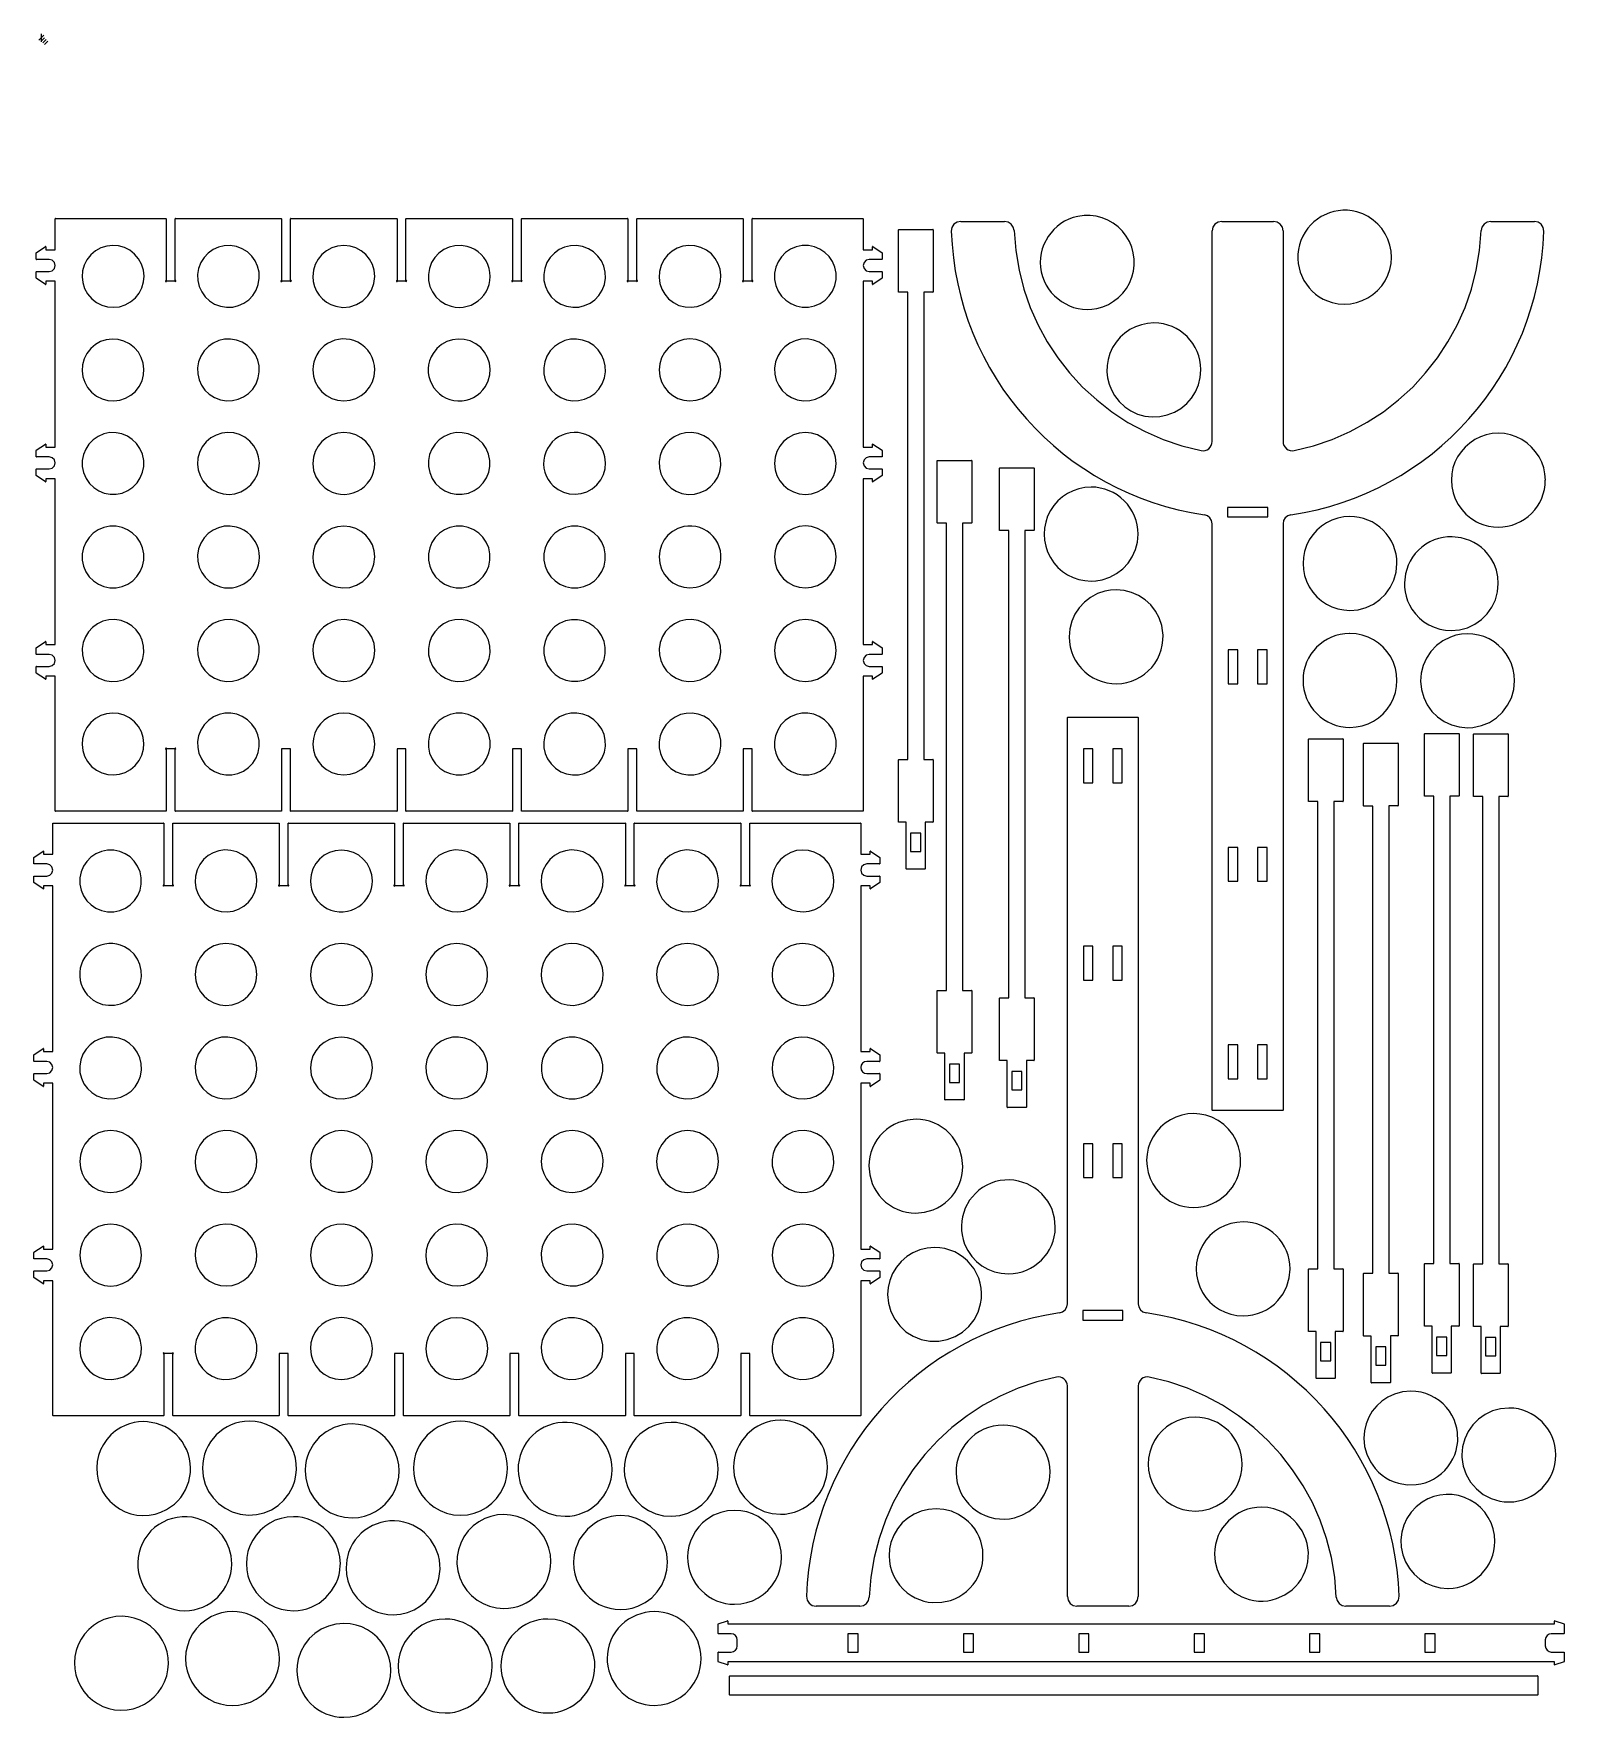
# Model space of a CAD drawing. Extents: x -3 to 521, y -41 to 535.
import ezdxf

# ---------------------------------------------------------------- set-up
doc = ezdxf.new("R2010")
doc.units = 0

msp = doc.modelspace()

# ---------------------------------------------------------------- linework, layer by layer
at = {"layer": 'Layer 1'}
for p, q in [((0.846666, 534.18), (-0.846666, 532.486)), ((0, 534.744), (0, 531.922)), ((1.12889, 533.333), (0, 532.20411)), ((1.69333, 532.769), (0.56444, 531.64011)), ((2.25778, 532.204), (1.12889, 531.07511)), ((356.688231, 472.523263), (354.574391, 472.235295)), ((358.793885, 472.53026), (356.688231, 472.523263)), ((360.865698, 472.264842), (358.793885, 472.53026)), ((440.630065, 473.45613), (437.836543, 472.181293)), ((442.111767, 473.88991), (440.630065, 473.45613)), ((443.637074, 474.180415), (442.111767, 473.88991)), ((445.196219, 474.322012), (443.637074, 474.180415)), ((446.779433, 474.309066), (445.196219, 474.322012)), ((448.376949, 474.13594), (446.779433, 474.309066)), ((449.979, 473.797), (448.376949, 474.13594)), ((451.996312, 473.102783), (449.979298, 473.797691)), ((453.879476, 472.1607), (451.996312, 473.102783)), ((4.76585, 460.842), (4.76585, 471.439)), ((4.78648, 471.48838), (4.76586, 471.4386)), ((4.83626, 471.509), (4.78648, 471.48838)), ((4.83627, 471.509), (42.703, 471.509)), ((42.7733, 471.439), (42.702903, 471.5094)), ((42.7733, 471.439), (42.7733, 450.372)), ((45.853119, 471.48838), (45.8325, 471.4386)), ((45.8326, 450.372), (45.8326, 471.439)), ((45.9029, 471.509), (45.853119, 471.48838)), ((45.9028, 471.509), (82.1695, 471.509)), ((82.2399, 471.439), (82.169503, 471.5094)), ((82.2401, 471.439), (82.2401, 450.372)), ((85.319719, 471.48838), (85.2991, 471.4386)), ((85.2991, 450.372), (85.2991, 471.439)), ((85.3695, 471.509), (85.319719, 471.48838)), ((85.3696, 471.509), (121.636, 471.509)), ((121.707, 471.439), (121.636602, 471.5094)), ((121.707, 471.439), (121.707, 450.372)), ((124.786219, 471.48838), (124.7656, 471.4386)), ((124.766, 450.372), (124.766, 471.439)), ((124.836, 471.509), (124.786219, 471.48838)), ((124.836, 471.509), (161.103, 471.509)), ((161.173, 471.439), (161.102602, 471.5094)), ((161.173, 471.439), (161.173, 450.372)), ((164.232, 450.372), (164.232, 471.439)), ((164.253219, 471.48838), (164.2326, 471.4386)), ((164.303, 471.509), (164.253219, 471.48838)), ((164.303, 471.509), (200.57, 471.509)), ((200.61938, 471.488781), (200.5696, 471.5094)), ((200.64, 471.439), (200.61938, 471.488781)), ((200.64, 471.439), (200.64, 450.372)), ((203.719219, 471.48838), (203.6986, 471.4386)), ((203.699, 450.372), (203.699, 471.439)), ((203.769, 471.509), (203.719219, 471.48838)), ((203.769, 471.509), (240.036, 471.509)), ((240.08538, 471.488781), (240.0356, 471.5094)), ((240.106, 471.439), (240.08538, 471.488781)), ((240.107, 471.439), (240.107, 450.372)), ((243.186219, 471.48838), (243.1656, 471.4386)), ((243.166, 450.372), (243.166, 471.439)), ((243.236, 471.509), (243.186219, 471.48838)), ((243.236, 471.509), (281.103, 471.509)), ((281.173, 471.439), (281.102602, 471.5094)), ((281.173, 471.439), (281.173, 460.842)), ((293.258, 467.746), (293.187614, 467.6756)), ((293.189, 446.342), (293.189, 467.675)), ((293.26, 467.746), (304.992, 467.746)), ((305.041375, 467.724786), (304.991586, 467.7454)), ((305.062, 467.675), (305.041375, 467.724786)), ((305.062, 467.675), (305.062, 446.395)), ((311.50092, 468.415527), (311.28356, 467.13156)), ((311.284, 467.131), (311.535308, 462.560891)), ((312.202074, 469.512888), (311.50092, 468.415527)), ((313.275851, 470.249651), (312.202074, 469.512888)), ((314.552, 470.509), (313.275851, 470.249651)), ((314.553, 470.508), (329.494, 470.508)), ((330.737487, 470.264496), (329.49493, 470.50892)), ((331.762704, 469.595015), (330.737487, 470.264496)), ((332.471052, 468.596257), (331.762704, 469.595015)), ((332.763, 467.364), (332.471052, 468.596257)), ((332.764, 467.363), (333.319446, 460.526334)), ((346.321827, 467.746115), (344.384768, 465.347104)), ((347.458721, 468.800191), (346.321827, 467.746115)), ((348.699463, 469.744606), (347.458721, 468.800191)), ((350.037758, 470.569827), (348.699463, 469.744606)), ((351.46731, 471.266321), (350.037758, 470.569827)), ((352.981823, 471.824556), (351.46731, 471.266321)), ((354.575, 472.235), (352.981823, 471.824556)), ((362.878018, 471.735564), (360.865698, 472.264842)), ((364.805192, 470.950983), (362.878018, 471.735564)), ((366.621567, 469.919653), (364.805192, 470.950983)), ((368.301489, 468.650131), (366.621567, 469.919653)), ((369.819305, 467.150971), (368.301489, 468.650131)), ((371.125613, 465.464316), (369.819305, 467.150971)), ((400.758526, 468.490133), (400.50958, 467.2386)), ((400.51, 395.169), (400.51, 467.238)), ((401.467465, 469.551129), (400.758526, 468.490133)), ((402.528466, 470.260061), (401.467465, 469.551129)), ((403.78, 470.509), (402.528466, 470.260061)), ((403.781, 470.508), (421.487, 470.508)), ((422.738114, 470.259461), (421.48658, 470.5084)), ((423.799115, 469.550529), (422.738114, 470.259461)), ((424.508054, 468.489533), (423.799115, 469.550529)), ((424.757, 467.238), (424.508054, 468.489533)), ((424.758, 467.238), (424.758, 395.169)), ((432.299538, 466.881381), (431.518299, 465.504283)), ((433.202521, 468.160287), (432.299538, 466.881381)), ((434.217481, 469.335367), (433.202521, 468.160287)), ((435.334649, 470.400985), (434.217481, 469.335367)), ((437.836543, 472.181293), (435.334649, 470.400985)), ((455.609737, 470.990634), (453.879476, 472.1607)), ((457.168045, 469.611778), (455.609737, 470.990634)), ((458.535349, 468.043324), (457.168045, 469.611778)), ((459.692597, 466.304464), (458.535349, 468.043324)), ((491.949608, 460.528223), (492.505, 467.365)), ((492.796878, 468.597337), (492.50493, 467.36508)), ((493.505226, 469.596095), (492.796878, 468.597337)), ((494.530443, 470.265576), (493.505226, 469.596095)), ((495.773, 470.51), (494.530443, 470.265576)), ((495.774, 470.51), (510.715, 470.51)), ((511.990531, 470.251775), (510.71392, 470.51099)), ((513.064785, 469.514953), (511.990531, 470.251775)), ((513.766354, 468.417351), (513.064785, 469.514953)), ((513.73171, 462.561879), (513.983, 467.132)), ((513.984, 467.133), (513.766354, 468.417351)), ((-1.70986, 459.764), (1.49013, 461.897)), ((1.562566, 461.90063), (1.49055, 461.897)), ((1.6, 461.839), (1.562566, 461.90063)), ((1.6, 461.839), (1.6, 460.842)), ((1.6, 460.842), (4.76585, 460.842)), ((20.431188, 461.460513), (18.5515, 460.427)), ((22.418297, 462.08024), (20.431188, 461.460513)), ((24.453662, 462.297058), (22.418297, 462.08024)), ((26.478113, 462.121848), (24.453662, 462.297058)), ((28.432483, 461.565488), (26.478113, 462.121848)), ((30.257606, 460.638857), (28.432483, 461.565488)), ((58.757344, 460.868565), (57.105671, 459.689173)), ((60.60269, 461.713366), (58.757344, 460.868565)), ((62.589842, 462.193553), (60.60269, 461.713366)), ((64.666934, 462.279105), (62.589842, 462.193553)), ((66.7821, 461.94), (64.666934, 462.279105)), ((68.78296, 461.174382), (66.78212, 461.9396)), ((70.53827, 460.060597), (68.78296, 461.174382)), ((99.386084, 461.439334), (97.588588, 460.466008)), ((101.371613, 462.054345), (99.386084, 461.439334)), ((103.50275, 462.268748), (101.371613, 462.054345)), ((105.633887, 462.054345), (103.50275, 462.268748)), ((107.619416, 461.439334), (105.633887, 462.054345)), ((109.416912, 460.466008), (107.619416, 461.439334)), ((137.690719, 460.868108), (136.039175, 459.688713)), ((139.53593, 461.712953), (137.690719, 460.868108)), ((141.522951, 462.19323), (139.53593, 461.712953)), ((143.599927, 462.278919), (141.522951, 462.19323)), ((145.715, 461.94), (143.599927, 462.278919)), ((147.046492, 461.486277), (145.714985, 461.939946)), ((148.290297, 460.86933), (147.046492, 461.486277)), ((149.433795, 460.101716), (148.290297, 460.86933)), ((177.157719, 460.868108), (175.506175, 459.688713)), ((179.00293, 461.712953), (177.157719, 460.868108)), ((180.989951, 462.19323), (179.00293, 461.712953)), ((183.066927, 462.278919), (180.989951, 462.19323)), ((185.182, 461.94), (183.066927, 462.278919)), ((187.182367, 461.174271), (185.1817, 461.9396)), ((188.937511, 460.060429), (187.182367, 461.174271)), ((217.568967, 461.355039), (215.806463, 460.347677)), ((219.490544, 462.009819), (217.568967, 461.355039)), ((221.516524, 462.28735), (219.490544, 462.009819)), ((223.592233, 462.162966), (221.516524, 462.28735)), ((225.663, 461.612), (223.592233, 462.162966)), ((227.57772, 460.650177), (225.66295, 461.6121)), ((256.295759, 460.996454), (254.608918, 459.842176)), ((258.206721, 461.81388), (256.295759, 460.996454)), ((260.304, 462.248), (258.206721, 461.81388)), ((262.445919, 462.24226), (260.30419, 462.2482)), ((264.481749, 461.823499), (262.445919, 462.24226)), ((266.365347, 461.029871), (264.481749, 461.823499)), ((268.05038, 459.899329), (266.365347, 461.029871)), ((281.173, 460.842), (284.339, 460.842)), ((284.375732, 461.900489), (284.338554, 461.838419)), ((284.339, 460.842), (284.339, 461.839)), ((284.448, 461.897), (284.375732, 461.900489)), ((284.449, 461.897), (287.6494, 459.76368)), ((311.535308, 462.560891), (311.986599, 458.043306)), ((342.415442, 461.164431), (342.033854, 459.652561)), ((342.938655, 462.623833), (342.415442, 461.164431)), ((344.384768, 465.347104), (342.938655, 462.623833)), ((372.184499, 463.644265), (371.125613, 465.464316)), ((372.990547, 461.717313), (372.184499, 463.644265)), ((373.53834, 459.709954), (372.990547, 461.717313)), ((430.010344, 460.878332), (429.826408, 459.282025)), ((430.360122, 462.478052), (430.010344, 460.878332)), ((430.868571, 464.034628), (430.360122, 462.478052)), ((431.518299, 465.504283), (430.868571, 464.034628)), ((460.62074, 464.414391), (459.692597, 466.304464)), ((461.300725, 462.392297), (460.62074, 464.414391)), ((461.707424, 460.298057), (461.300725, 462.392297)), ((513.280435, 458.044283), (513.73171, 462.561879)), ((-1.70945, 459.764), (-1.740802, 459.705422)), ((-1.7408, 457.572), (-1.7408, 459.705)), ((-1.7408, 457.572), (-1.72018, 457.522219)), ((-1.72018, 457.522219), (-1.6704, 457.5016)), ((2.70293, 457.502), (-1.6704, 457.502)), ((3.734395, 457.225485), (2.70293, 457.501865)), ((4.48948, 456.4704), (3.734395, 457.225485)), ((4.76586, 455.438935), (4.48948, 456.4704)), ((4.48948, 454.40747), (4.76586, 455.438935)), ((14.721524, 455.572547), (14.169797, 453.619505)), ((15.642866, 457.397448), (14.721524, 455.572547)), ((16.923099, 459.035251), (15.642866, 457.397448)), ((18.5515, 460.427), (16.923099, 459.035251)), ((31.894313, 459.352833), (30.257606, 460.638857)), ((33.283437, 457.718297), (31.894313, 459.352833)), ((34.318591, 455.839512), (33.283437, 457.718297)), ((34.940053, 453.852944), (34.318591, 455.839512)), ((54.590809, 456.446703), (53.831353, 454.443669)), ((55.699537, 458.205211), (54.590809, 456.446703)), ((57.105671, 459.689173), (55.699537, 458.205211)), ((72.018179, 458.650198), (70.53827, 460.060597)), ((73.192812, 456.995138), (72.018179, 458.650198)), ((74.032299, 455.147368), (73.192812, 456.995138)), ((74.506765, 453.158843), (74.032299, 455.147368)), ((93.748557, 455.819099), (93.127449, 453.835469)), ((94.7274, 457.613596), (93.748557, 455.819099)), ((96.021552, 459.176664), (94.7274, 457.613596)), ((97.588588, 460.466008), (96.021552, 459.176664)), ((110.983948, 459.176664), (109.416912, 460.466008)), ((112.2781, 457.613596), (110.983948, 459.176664)), ((113.256943, 455.819099), (112.2781, 457.613596)), ((113.878051, 453.835469), (113.256943, 455.819099)), ((133.524518, 456.446355), (132.765117, 454.443429)), ((134.633156, 458.204789), (133.524518, 456.446355)), ((136.039175, 459.688713), (134.633156, 458.204789)), ((150.464383, 459.196047), (149.433795, 460.101716)), ((151.369455, 458.164936), (150.464383, 459.196047)), ((152.136407, 457.020993), (151.369455, 458.164936)), ((152.752635, 455.776832), (152.136407, 457.020993)), ((153.205533, 454.445063), (152.752635, 455.776832)), ((172.991518, 456.446355), (172.232117, 454.443429)), ((174.100156, 458.204789), (172.991518, 456.446355)), ((175.506175, 459.688713), (174.100156, 458.204789)), ((190.417264, 458.650021), (188.937511, 460.060429)), ((191.591762, 456.994992), (190.417264, 458.650021)), ((192.431138, 455.147286), (191.591762, 456.994992)), ((192.905527, 453.158851), (192.431138, 455.147286)), ((212.020119, 455.45676), (211.464102, 453.387344)), ((212.977367, 457.373871), (212.020119, 455.45676)), ((214.257706, 459.012399), (212.977367, 457.373871)), ((215.806463, 460.347677), (214.257706, 459.012399)), ((229.213118, 459.365844), (227.57772, 460.650177)), ((230.544613, 457.813833), (229.213118, 459.365844)), ((231.547671, 456.048876), (230.544613, 457.813833)), ((232.19776, 454.125707), (231.547671, 456.048876)), ((252.058831, 456.708879), (251.271199, 454.822766)), ((253.184007, 458.3975), (252.058831, 456.708879)), ((254.608918, 459.842176), (253.184007, 458.3975)), ((269.490516, 458.469829), (268.05038, 459.899329)), ((270.639421, 456.779325), (269.490516, 458.469829)), ((271.450764, 454.865772), (270.639421, 456.779325)), ((281.44945, 456.47053), (281.17307, 455.439065)), ((281.17307, 455.439065), (281.44945, 454.4076)), ((282.204535, 457.225615), (281.44945, 456.47053)), ((283.236, 457.502), (282.204535, 457.225615)), ((287.61, 457.502), (283.235, 457.502)), ((287.609, 457.502), (287.65879, 457.522615)), ((287.68, 459.705), (287.648645, 459.763581)), ((287.65879, 457.522615), (287.679414, 457.5724)), ((287.68, 459.705), (287.68, 457.572)), ((311.986599, 458.043306), (312.633705, 453.58292)), ((333.319446, 460.526334), (334.438867, 453.85087)), ((341.800186, 458.097755), (341.720733, 456.509546)), ((341.720733, 456.509546), (341.801793, 454.897465)), ((342.033854, 459.652561), (341.800186, 458.097755)), ((373.822459, 457.648682), (373.53834, 459.709954)), ((373.578011, 453.470374), (373.837489, 455.55999)), ((373.837489, 455.55999), (373.822459, 457.648682)), ((429.826408, 459.282025), (429.802744, 457.698935)), ((429.802744, 457.698935), (429.933783, 456.138868)), ((429.933783, 456.138868), (430.213957, 454.611629)), ((461.269991, 454.073702), (461.684962, 456.112665)), ((461.684962, 456.112665), (461.833138, 458.196148)), ((461.833138, 458.196148), (461.707424, 460.298057)), ((490.83023, 453.852645), (491.949608, 460.528223)), ((512.633346, 453.583884), (513.280435, 458.044283)), ((-1.6704, 453.376), (-1.7408, 453.305602)), ((-1.7408, 451.172), (-1.7408, 453.305)), ((-1.7408, 451.172), (-1.709455, 451.113428)), ((1.49013, 448.98), (-1.70986, 451.113)), ((-1.6704, 453.376), (2.70293, 453.376)), ((4.76585, 450.035), (1.6, 450.035)), ((1.6, 450.035), (1.6, 449.039)), ((2.70293, 453.376), (3.734395, 453.652385)), ((3.734395, 453.652385), (4.48948, 454.40747)), ((4.76585, 393.287), (4.76585, 450.035)), ((14.169797, 453.619505), (13.998411, 451.597278)), ((13.998411, 451.597278), (14.218089, 449.564823)), ((14.218089, 449.564823), (14.839556, 447.581095)), ((34.430554, 447.838311), (34.985207, 449.793167)), ((35.158649, 451.81777), (34.940053, 453.852944)), ((34.985207, 449.793167), (35.158649, 451.81777)), ((42.7029, 450.302), (42.532928, 450.203867)), ((42.532928, 450.203867), (42.532928, 450.0076)), ((42.532928, 450.0076), (42.7029, 449.909466)), ((42.7029, 450.302), (42.773297, 450.3724)), ((42.7029, 449.909), (42.841681, 449.966485)), ((42.841681, 449.966485), (42.899166, 450.105266)), ((42.919819, 450.15538), (42.8992, 450.1056)), ((42.9696, 450.176), (42.919819, 450.15538)), ((42.9694, 450.176), (45.6361, 450.176)), ((45.68598, 450.154781), (45.6362, 450.1754)), ((45.7066, 450.105), (45.68598, 450.154781)), ((45.7066, 450.105), (45.902865, 449.909177)), ((45.8325, 450.372), (45.85312, 450.322219)), ((45.85312, 450.322219), (45.9029, 450.3016)), ((45.902865, 449.909177), (46.099131, 450.105)), ((46.041716, 450.243782), (45.902934, 450.301268)), ((46.0992, 450.105), (46.041716, 450.243782)), ((53.831353, 454.443669), (53.486161, 452.329487)), ((53.486161, 452.329487), (53.565735, 450.252157)), ((53.565735, 450.252157), (54.040201, 448.263632)), ((74.241147, 448.967331), (74.586339, 451.081513)), ((74.586339, 451.081513), (74.506765, 453.158843)), ((82.1695, 450.302), (81.999528, 450.203867)), ((81.999528, 450.203867), (81.999528, 450.0076)), ((81.999528, 450.0076), (82.1695, 449.909466)), ((82.1695, 450.302), (82.239897, 450.3724)), ((82.1695, 449.909), (82.308281, 449.966485)), ((82.308281, 449.966485), (82.365766, 450.105266)), ((82.386419, 450.15538), (82.3658, 450.1056)), ((82.4362, 450.176), (82.386419, 450.15538)), ((82.4362, 450.176), (85.1029, 450.176)), ((85.15268, 450.154781), (85.1029, 450.1754)), ((85.1733, 450.105), (85.15268, 450.154781)), ((85.1733, 450.105), (85.369565, 449.909177)), ((85.2991, 450.372), (85.31972, 450.322219)), ((85.31972, 450.322219), (85.3695, 450.3016)), ((85.508316, 450.243782), (85.369534, 450.301268)), ((85.369565, 449.909177), (85.565831, 450.105)), ((85.5658, 450.105), (85.508316, 450.243782)), ((93.127449, 453.835469), (92.9065, 451.705)), ((92.9066, 451.705), (93.053997, 449.93961)), ((93.053997, 449.93961), (93.482036, 448.257856)), ((113.818592, 449.283357), (114.099, 451.705)), ((114.099, 451.705), (113.878051, 453.835469)), ((121.636, 450.302), (121.466028, 450.203867)), ((121.466028, 450.203867), (121.466028, 450.0076)), ((121.466028, 450.0076), (121.636, 449.909466)), ((121.636, 450.302), (121.706397, 450.3724)), ((121.636, 449.909), (121.774781, 449.966485)), ((121.774781, 449.966485), (121.832266, 450.105266)), ((121.853219, 450.15538), (121.8326, 450.1056)), ((121.903, 450.176), (121.853219, 450.15538)), ((121.903, 450.176), (124.569, 450.176)), ((124.64, 450.105), (124.569603, 450.1754)), ((124.64, 450.105), (124.836267, 449.908733)), ((124.766, 450.372), (124.78662, 450.322219)), ((124.78662, 450.322219), (124.8364, 450.3016)), ((124.974516, 450.243782), (124.835734, 450.301268)), ((124.836267, 449.908733), (125.032534, 450.105)), ((125.032, 450.105), (124.974516, 450.243782)), ((132.765117, 454.443429), (132.419936, 452.329369)), ((132.419936, 452.329369), (132.499473, 450.252149)), ((132.499473, 450.252149), (132.973862, 448.263714)), ((153.203946, 448.960015), (153.472984, 450.305364)), ((153.478398, 453.06511), (153.205533, 454.445063)), ((153.472984, 450.305364), (153.566008, 451.67947)), ((153.566008, 451.67947), (153.478398, 453.06511)), ((161.103, 450.302), (160.933028, 450.203867)), ((160.933028, 450.203867), (160.933028, 450.0076)), ((160.933028, 450.0076), (161.103, 449.909466)), ((161.103, 450.302), (161.173397, 450.3724)), ((161.103, 449.909), (161.241781, 449.966485)), ((161.241781, 449.966485), (161.299266, 450.105266)), ((161.319219, 450.15538), (161.2986, 450.1056)), ((161.369, 450.176), (161.319219, 450.15538)), ((161.369, 450.176), (164.036, 450.176)), ((164.08638, 450.154781), (164.0366, 450.1754)), ((164.107, 450.105), (164.08638, 450.154781)), ((164.107, 450.105), (164.303266, 449.909177)), ((164.232, 450.372), (164.25262, 450.322219)), ((164.25262, 450.322219), (164.3024, 450.3016)), ((164.441516, 450.243782), (164.302734, 450.301268)), ((164.303266, 449.909177), (164.499531, 450.105)), ((164.499, 450.105), (164.441516, 450.243782)), ((172.232117, 454.443429), (171.886936, 452.329369)), ((171.886936, 452.329369), (171.966473, 450.252149)), ((171.966473, 450.252149), (172.440862, 448.263714)), ((192.639883, 448.967571), (192.985064, 451.081631)), ((192.985064, 451.081631), (192.905527, 453.158851)), ((200.569, 450.302), (200.399028, 450.203867)), ((200.399028, 450.203867), (200.399028, 450.0076)), ((200.399028, 450.0076), (200.569, 449.909466)), ((200.569, 450.302), (200.618781, 450.32262)), ((200.569, 449.909), (200.707782, 449.966484)), ((200.618781, 450.32262), (200.6394, 450.3724)), ((200.707782, 449.966484), (200.765268, 450.105266)), ((200.786219, 450.15538), (200.7656, 450.1056)), ((200.836, 450.176), (200.786219, 450.15538)), ((200.836, 450.176), (203.503, 450.176)), ((203.55238, 450.154781), (203.5026, 450.1754)), ((203.573, 450.105), (203.55238, 450.154781)), ((203.573, 450.105), (203.769265, 449.909177)), ((203.699, 450.372), (203.71962, 450.322219)), ((203.71962, 450.322219), (203.7694, 450.3016)), ((203.769265, 449.909177), (203.965531, 450.105)), ((203.908516, 450.243782), (203.769734, 450.301268)), ((203.966, 450.105), (203.908516, 450.243782)), ((211.464102, 453.387344), (211.334653, 451.311944)), ((211.334653, 451.311944), (211.60724, 449.285293)), ((231.784881, 447.95424), (232.340898, 450.023656)), ((232.470347, 452.099056), (232.19776, 454.125707)), ((232.340898, 450.023656), (232.470347, 452.099056)), ((240.036, 450.302), (239.866028, 450.203867)), ((239.866028, 450.203867), (239.866028, 450.0076)), ((239.866028, 450.0076), (240.036, 449.909466)), ((240.036, 450.302), (240.085781, 450.32262)), ((240.036, 449.909), (240.174782, 449.966484)), ((240.085781, 450.32262), (240.1064, 450.3724)), ((240.174782, 449.966484), (240.232268, 450.105266)), ((240.253219, 450.15538), (240.2326, 450.1056)), ((240.303, 450.176), (240.253219, 450.15538)), ((240.303, 450.176), (242.969, 450.176)), ((243.04, 450.105), (242.969602, 450.1754)), ((243.04, 450.105), (243.138134, 449.935028)), ((243.138134, 449.935028), (243.334401, 449.935028)), ((243.166, 450.372), (243.18662, 450.322219)), ((243.18662, 450.322219), (243.2364, 450.3016)), ((243.374516, 450.243782), (243.235734, 450.301268)), ((243.334401, 449.935028), (243.432534, 450.105)), ((243.432, 450.105), (243.374516, 450.243782)), ((251.271199, 454.822766), (250.858916, 452.785614)), ((250.858916, 452.785614), (250.85979, 450.643877)), ((250.85979, 450.643877), (251.287236, 448.545228)), ((271.87821, 452.767123), (271.450764, 454.865772)), ((271.466801, 448.588234), (271.879084, 450.625386)), ((271.879084, 450.625386), (271.87821, 452.767123)), ((284.339, 450.035), (281.173, 450.035)), ((281.173, 450.035), (281.173, 393.287)), ((281.44945, 454.4076), (282.204535, 453.652515)), ((282.204535, 453.652515), (283.236, 453.376135)), ((283.235, 453.376), (287.61, 453.376)), ((284.339, 449.039), (284.339, 450.035)), ((287.649, 451.113), (284.4486, 448.97968)), ((287.659374, 453.354784), (287.609586, 453.375398)), ((287.648, 451.113), (287.679355, 451.171575)), ((287.68, 453.305), (287.659374, 453.354784)), ((287.68, 453.305), (287.68, 451.172)), ((312.633705, 453.58292), (313.472455, 449.184406)), ((334.438867, 453.85087), (336.099819, 447.363003)), ((341.801793, 454.897465), (342.04966, 453.271046)), ((342.04966, 453.271046), (342.460103, 451.677869)), ((342.460103, 451.677869), (343.018337, 450.163356)), ((343.018337, 450.163356), (343.714831, 448.733804)), ((371.18431, 447.604656), (372.231077, 449.431703)), ((372.231077, 449.431703), (373.038609, 451.406327)), ((373.038609, 451.406327), (373.578011, 453.470374)), ((430.213957, 454.611629), (430.637696, 453.127024)), ((430.637696, 453.127024), (431.893593, 450.324937)), ((431.893593, 450.324937), (433.656924, 447.811048)), ((458.49527, 448.484887), (459.66805, 450.233719)), ((459.66805, 450.233719), (460.595322, 452.105355)), ((460.595322, 452.105355), (461.269991, 454.073702)), ((489.169309, 447.364663), (490.83023, 453.852645)), ((511.79461, 449.185357), (512.633346, 453.583884)), ((1.49054, 448.98), (1.562812, 448.976503)), ((1.562812, 448.976503), (1.599995, 449.038575)), ((14.839556, 447.581095), (15.873535, 445.705051)), ((15.873535, 445.705051), (17.260523, 444.072592)), ((17.260523, 444.072592), (18.89458, 442.787581)), ((30.5876, 442.984), (32.220923, 444.374551)), ((32.220923, 444.374551), (33.505517, 446.01238)), ((33.505517, 446.01238), (34.430554, 447.838311)), ((54.040201, 448.263632), (54.879688, 446.415862)), ((54.879688, 446.415862), (56.054321, 444.760802)), ((56.054321, 444.760802), (57.53423, 443.350403)), ((69.315156, 442.542435), (70.966829, 443.721827)), ((70.966829, 443.721827), (72.372963, 445.205789)), ((72.372963, 445.205789), (73.481691, 446.964297)), ((73.481691, 446.964297), (74.241147, 448.967331)), ((93.482036, 448.257856), (94.169529, 446.687364)), ((94.169529, 446.687364), (95.095284, 445.255759)), ((95.095284, 445.255759), (96.238112, 443.990665)), ((96.238112, 443.990665), (97.57682, 442.919707)), ((109.95186, 443.297659), (111.702734, 444.993957)), ((111.702734, 444.993957), (113.00574, 447.017766)), ((113.00574, 447.017766), (113.818592, 449.283357)), ((132.973862, 448.263714), (133.813238, 446.416008)), ((133.813238, 446.416008), (134.987736, 444.760979)), ((134.987736, 444.760979), (136.467489, 443.350571)), ((149.401406, 443.284333), (150.460047, 444.210617)), ((150.460047, 444.210617), (151.386944, 445.268722)), ((151.386944, 445.268722), (152.156306, 446.424472)), ((152.156306, 446.424472), (152.763513, 447.660643)), ((152.763513, 447.660643), (153.203946, 448.960015)), ((172.440862, 448.263714), (173.280238, 446.416008)), ((173.280238, 446.416008), (174.454736, 444.760979)), ((174.454736, 444.760979), (175.934489, 443.350571)), ((187.714281, 442.542892), (189.365825, 443.722287)), ((189.365825, 443.722287), (190.771844, 445.206211)), ((190.771844, 445.206211), (191.880482, 446.964645)), ((191.880482, 446.964645), (192.639883, 448.967571)), ((211.60724, 449.285293), (212.257329, 447.362124)), ((212.257329, 447.362124), (213.260387, 445.597167)), ((213.260387, 445.597167), (214.591882, 444.045156)), ((214.591882, 444.045156), (216.22728, 442.760823)), ((227.998537, 443.063323), (229.547294, 444.398601)), ((229.547294, 444.398601), (230.827633, 446.037129)), ((230.827633, 446.037129), (231.784881, 447.95424)), ((251.287236, 448.545228), (252.098579, 446.631675)), ((252.098579, 446.631675), (253.247484, 444.941171)), ((253.247484, 444.941171), (254.68762, 443.511671)), ((266.442241, 442.414546), (268.129082, 443.568824)), ((268.129082, 443.568824), (269.553993, 445.0135)), ((269.553993, 445.0135), (270.679169, 446.702121)), ((270.679169, 446.702121), (271.466801, 448.588234)), ((284.339, 449.039), (284.376179, 448.976933)), ((284.376179, 448.976933), (284.448446, 448.980422)), ((293.188, 446.342), (293.258386, 446.2716)), ((296.387, 446.272), (293.26, 446.272)), ((296.387, 286.414), (296.387, 446.272)), ((304.992, 446.325), (301.862, 446.325)), ((301.862, 446.325), (301.862, 286.414)), ((304.992, 446.325), (305.04179, 446.345615)), ((305.04179, 446.345615), (305.062414, 446.3954)), ((313.472455, 449.184406), (314.498681, 444.852436)), ((314.498681, 444.852436), (315.708212, 440.591685)), ((336.099819, 447.363003), (338.279857, 441.089127)), ((343.714831, 448.733804), (344.540051, 447.395509)), ((344.540051, 447.395509), (345.484465, 446.154766)), ((345.484465, 446.154766), (346.538542, 445.017872)), ((346.538542, 445.017872), (348.937552, 443.080813)), ((366.810962, 443.188347), (368.454016, 444.465039)), ((368.454016, 444.465039), (369.918544, 445.943121)), ((369.918544, 445.943121), (371.18431, 447.604656)), ((433.656924, 447.811048), (434.714955, 446.686691)), ((434.714955, 446.686691), (435.883137, 445.6638)), ((435.883137, 445.6638), (437.155902, 444.75218)), ((437.155902, 444.75218), (438.527679, 443.961637)), ((438.527679, 443.961637), (439.992902, 443.301975)), ((451.837875, 443.41238), (453.716312, 444.325798)), ((453.716312, 444.325798), (455.473762, 445.485624)), ((455.473762, 445.485624), (457.084078, 446.884955)), ((457.084078, 446.884955), (458.49527, 448.484887)), ((486.98929, 441.090672), (489.169309, 447.364663)), ((509.55888, 440.592609), (510.768398, 444.853374)), ((510.768398, 444.853374), (511.79461, 449.185357)), ((18.89458, 442.787581), (20.716782, 441.860913)), ((20.716782, 441.860913), (22.668204, 441.303485)), ((22.668204, 441.303485), (24.689921, 441.126193)), ((24.689921, 441.126193), (26.72301, 441.339934)), ((26.72301, 441.339934), (28.708544, 441.955604)), ((28.708544, 441.955604), (30.5876, 442.9841)), ((57.53423, 443.350403), (59.28954, 442.236618)), ((59.28954, 442.236618), (61.29038, 441.4714)), ((61.2904, 441.471), (63.405566, 441.131895)), ((63.405566, 441.131895), (65.482658, 441.217447)), ((65.482658, 441.217447), (67.46981, 441.697634)), ((67.46981, 441.697634), (69.315156, 442.542435)), ((97.57682, 442.919707), (99.09022, 442.070511)), ((99.09022, 442.070511), (100.75712, 441.4707)), ((100.757, 441.471), (103.168579, 441.11425)), ((103.168579, 441.11425), (105.567422, 441.312194)), ((105.567422, 441.312194), (107.859769, 442.046206)), ((107.859769, 442.046206), (109.95186, 443.297659)), ((136.467489, 443.350571), (138.222633, 442.236729)), ((138.222633, 442.236729), (140.2233, 441.4714)), ((140.224, 441.471), (141.603799, 441.197355)), ((141.603799, 441.197355), (142.989392, 441.108956)), ((142.989392, 441.108956), (144.363554, 441.201194)), ((144.363554, 441.201194), (145.709061, 441.46946)), ((145.709061, 441.46946), (147.008688, 441.909145)), ((147.008688, 441.909145), (148.245211, 442.515639)), ((148.245211, 442.515639), (149.401406, 443.284333)), ((175.934489, 443.350571), (177.689633, 442.236729)), ((177.689633, 442.236729), (179.6903, 441.4714)), ((179.69, 441.471), (181.805073, 441.132081)), ((181.805073, 441.132081), (183.882049, 441.21777)), ((183.882049, 441.21777), (185.86907, 441.698047)), ((185.86907, 441.698047), (187.714281, 442.542892)), ((216.22728, 442.760823), (218.14205, 441.7989)), ((218.142, 441.799), (220.212767, 441.248034)), ((220.212767, 441.248034), (222.288476, 441.12365)), ((222.288476, 441.12365), (224.314456, 441.401181)), ((224.314456, 441.401181), (226.236033, 442.055961)), ((226.236033, 442.055961), (227.998537, 443.063323)), ((254.68762, 443.511671), (256.372653, 442.381129)), ((256.372653, 442.381129), (258.256251, 441.587501)), ((258.256251, 441.587501), (260.292081, 441.16874)), ((260.292081, 441.16874), (262.43381, 441.1628)), ((262.434, 441.163), (264.531279, 441.59712)), ((264.531279, 441.59712), (266.442241, 442.414546)), ((315.708212, 440.591685), (317.096879, 436.406824)), ((338.279857, 441.089127), (340.956539, 435.055636)), ((348.937552, 443.080813), (351.660822, 441.6347)), ((351.660822, 441.6347), (353.120224, 441.111487)), ((353.120224, 441.111487), (354.632094, 440.729899)), ((354.632094, 440.729899), (356.1869, 440.496231)), ((356.1869, 440.496231), (357.775109, 440.416778)), ((357.775109, 440.416778), (359.38719, 440.497838)), ((359.38719, 440.497838), (361.013609, 440.745705)), ((361.013, 440.746), (363.070218, 441.310889)), ((363.070218, 441.310889), (365.009617, 442.130985)), ((365.009617, 442.130985), (366.810962, 443.188347)), ((439.992902, 443.301975), (441.546, 442.783)), ((441.546, 442.783), (443.637179, 442.36084)), ((443.637179, 442.36084), (445.738102, 442.219601)), ((445.738102, 442.219601), (447.822623, 442.35238)), ((447.822623, 442.35238), (449.864596, 442.752273)), ((449.864596, 442.752273), (451.837875, 443.41238)), ((484.312616, 435.057067), (486.98929, 441.090672)), ((508.170224, 436.407735), (509.55888, 440.592609)), ((317.096879, 436.406824), (318.660513, 432.302529)), ((318.660513, 432.302529), (320.394944, 428.283472)), ((340.956539, 435.055636), (344.107421, 429.288926)), ((370.621588, 432.295119), (369.035464, 430.859347)), ((372.37697, 433.503185), (370.621588, 432.295119)), ((374.276607, 434.468675), (372.37697, 433.503185)), ((376.295493, 435.176721), (374.276607, 434.468675)), ((378.408626, 435.612452), (376.295493, 435.176721)), ((380.591, 435.761), (378.408626, 435.612452)), ((382.223867, 435.678952), (380.59, 435.761)), ((383.811064, 435.438061), (382.223867, 435.678952)), ((385.343606, 435.046246), (383.811064, 435.438061)), ((386.813508, 434.511427), (385.343606, 435.046246)), ((388.212786, 433.841523), (386.813508, 434.511427)), ((389.533454, 433.044454), (388.212786, 433.841523)), ((391.907025, 431.100499), (389.533454, 433.044454)), ((481.161732, 429.290244), (484.312616, 435.057067)), ((504.872179, 428.284354), (506.606601, 432.303426)), ((506.606601, 432.303426), (508.170224, 436.407735)), ((16.942065, 427.04954), (15.6152, 425.371)), ((18.527635, 428.390429), (16.942065, 427.04954)), ((20.313607, 429.380693), (18.527635, 428.390429)), ((22.24168, 430.00736), (20.313607, 429.380693)), ((24.253552, 430.257453), (22.24168, 430.00736)), ((26.290921, 430.118001), (24.253552, 430.257453)), ((28.295486, 429.576028), (26.290921, 430.118001)), ((30.208945, 428.618561), (28.295486, 429.576028)), ((31.893606, 427.299477), (30.208945, 428.618561)), ((33.241818, 425.720129), (31.893606, 427.299477)), ((57.170995, 427.737935), (55.733554, 426.236973)), ((58.844838, 428.910644), (57.170995, 427.737935)), ((60.698316, 429.73606), (58.844838, 428.910644)), ((62.674659, 430.195144), (60.698316, 429.73606)), ((64.7171, 430.268855), (62.674659, 430.195144)), ((66.768869, 429.938153), (64.7171, 430.268855)), ((68.7732, 429.184), (66.768869, 429.938153)), ((70.57958, 428.033601), (68.77323, 429.1839)), ((72.075742, 426.591165), (70.57958, 428.033601)), ((73.242863, 424.913421), (72.075742, 426.591165)), ((95.828636, 427.012167), (94.96901, 425.986554)), ((96.818762, 427.92762), (95.828636, 427.012167)), ((97.931431, 428.718644), (96.818762, 427.92762)), ((99.136423, 429.36032), (97.931431, 428.718644)), ((100.397935, 429.836754), (99.136423, 429.36032)), ((101.699648, 430.147208), (100.397935, 429.836754)), ((103.025242, 430.290946), (101.699648, 430.147208)), ((104.358394, 430.267231), (103.025242, 430.290946)), ((105.682785, 430.075326), (104.358394, 430.267231)), ((106.982094, 429.714495), (105.682785, 430.075326)), ((108.24, 429.184), (106.982094, 429.714495)), ((109.522741, 428.426069), (108.24, 429.184)), ((110.670408, 427.510282), (109.522741, 428.426069)), ((111.671914, 426.454574), (110.670408, 427.510282)), ((112.516172, 425.276882), (111.671914, 426.454574)), ((135.340314, 427.05499), (134.015, 425.371)), ((136.925725, 428.400754), (135.340314, 427.05499)), ((138.712688, 429.395195), (136.925725, 428.400754)), ((140.642661, 430.025214), (138.712688, 429.395195)), ((142.657099, 430.277712), (140.642661, 430.025214)), ((144.69746, 430.139591), (142.657099, 430.277712)), ((146.7052, 429.597753), (144.69746, 430.139591)), ((148.621776, 428.639098), (146.7052, 429.597753)), ((150.308858, 427.317723), (148.621776, 428.639098)), ((151.658324, 425.735462), (150.308858, 427.317723)), ((175.570795, 427.737935), (174.133354, 426.236973)), ((177.244638, 428.910644), (175.570795, 427.737935)), ((179.098116, 429.73606), (177.244638, 428.910644)), ((181.074459, 430.195144), (179.098116, 429.73606)), ((183.1169, 430.268855), (181.074459, 430.195144)), ((185.168669, 429.938153), (183.1169, 430.268855)), ((187.173, 429.184), (185.168669, 429.938153)), ((188.982453, 428.034937), (187.173, 429.184)), ((190.481463, 426.592886), (188.982453, 428.034937)), ((191.651093, 424.914811), (190.481463, 426.592886)), ((214.431336, 427.186948), (213.141992, 425.619912)), ((215.994404, 428.4811), (214.431336, 427.186948)), ((217.788901, 429.459943), (215.994404, 428.4811)), ((219.772531, 430.081051), (217.788901, 429.459943)), ((221.903, 430.302), (219.772531, 430.081051)), ((224.033469, 430.080551), (221.903, 430.3015)), ((226.017099, 429.459443), (224.033469, 430.080551)), ((227.811596, 428.4806), (226.017099, 429.459443)), ((229.374664, 427.186448), (227.811596, 428.4806)), ((230.664008, 425.619412), (229.374664, 427.186448)), ((254.360042, 427.630294), (252.976546, 426.144225)), ((256.000324, 428.826931), (254.360042, 427.630294)), ((257.852502, 429.694311), (256.000324, 428.826931)), ((259.87169, 430.192609), (257.852502, 429.694311)), ((262.013, 430.282), (259.87169, 430.192609)), ((264.12822, 429.933957), (262.01356, 430.2824)), ((266.072065, 429.194439), (264.12822, 429.933957)), ((267.805369, 428.108819), (266.072065, 429.194439)), ((269.288405, 426.722072), (267.805369, 428.108819)), ((270.481448, 425.079175), (269.288405, 426.722072)), ((320.394944, 428.283472), (322.296003, 424.354325)), ((344.107421, 429.288926), (347.710059, 423.815392)), ((366.471006, 427.364163), (365.559449, 425.375724)), ((367.643602, 429.210739), (366.471006, 427.364163)), ((369.035464, 430.859347), (367.643602, 429.210739)), ((393.870343, 428.74292), (391.907025, 431.100499)), ((394.678195, 427.42882), (393.870343, 428.74292)), ((395.359529, 426.035072), (394.678195, 427.42882)), ((477.559082, 423.816598), (481.161732, 429.290244)), ((502.971129, 424.355194), (504.872179, 428.284354)), ((14.121611, 421.442568), (13.987495, 419.401296)), ((14.659768, 423.451993), (14.121611, 421.442568)), ((15.6152, 425.371), (14.659768, 423.451993)), ((34.240336, 423.938758), (33.241818, 425.720129)), ((34.875917, 422.013606), (34.240336, 423.938758)), ((35.135318, 420.002913), (34.875917, 422.013606)), ((53.828453, 422.424992), (53.490913, 420.374337)), ((54.589285, 424.426797), (53.828453, 422.424992)), ((55.733554, 426.236973), (54.589285, 424.426797)), ((74.062095, 423.057202), (73.242863, 424.913421)), ((74.514587, 421.079339), (74.062095, 423.057202)), ((74.581487, 419.036663), (74.514587, 421.079339)), ((92.994603, 421.067897), (92.9068, 419.70553)), ((93.25268, 422.391452), (92.994603, 421.067897)), ((93.673077, 423.661927), (93.25268, 422.391452)), ((94.247839, 424.86505), (93.673077, 423.661927)), ((94.96901, 425.986554), (94.247839, 424.86505)), ((113.192096, 423.995143), (112.516172, 425.276882)), ((113.6886, 422.627292), (113.192096, 423.995143)), ((113.994597, 421.191265), (113.6886, 422.627292)), ((114.099, 419.705), (113.994597, 421.191265)), ((132.518078, 421.497024), (132.372021, 420.131261)), ((132.841091, 422.837487), (132.518078, 421.497024)), ((133.340314, 424.134771), (132.841091, 422.837487)), ((134.015, 425.371), (133.340314, 424.134771)), ((152.656938, 423.950827), (151.658324, 425.735462)), ((153.291465, 422.022332), (152.656938, 423.950827)), ((153.54867, 420.00849), (153.291465, 422.022332)), ((172.228253, 422.424992), (171.890713, 420.374337)), ((172.989085, 424.426797), (172.228253, 422.424992)), ((174.133354, 426.236973), (172.989085, 424.426797)), ((192.472404, 423.057678), (191.651093, 424.914811)), ((192.926458, 421.078454), (192.472404, 423.057678)), ((192.994318, 419.034105), (192.926458, 421.078454)), ((211.553655, 421.836887), (211.339252, 419.70575)), ((212.168666, 423.822416), (211.553655, 421.836887)), ((213.141992, 425.619912), (212.168666, 423.822416)), ((231.637334, 423.821916), (230.664008, 425.619412)), ((232.252345, 421.836387), (231.637334, 423.821916)), ((232.466748, 419.70525), (232.252345, 421.836387)), ((251.159461, 422.46309), (250.815649, 420.347672)), ((251.894723, 424.408549), (251.159461, 422.46309)), ((252.976546, 426.144225), (251.894723, 424.408549)), ((271.344771, 423.225102), (270.481448, 425.079175)), ((271.838648, 421.204828), (271.344771, 423.225102)), ((271.923351, 419.063328), (271.838648, 421.204828)), ((322.296003, 424.354325), (324.359521, 420.519764)), ((324.359521, 420.519764), (326.581327, 416.78446)), ((347.710059, 423.815392), (351.742009, 418.661428)), ((364.591385, 421.199044), (364.532627, 419.068941)), ((364.933283, 423.310995), (364.591385, 421.199044)), ((365.559449, 425.375724), (364.933283, 423.310995)), ((395.906362, 424.569597), (395.359529, 426.035072)), ((396.310708, 423.040313), (395.906362, 424.569597)), ((396.564582, 421.455141), (396.310708, 423.040313)), ((396.66, 419.822), (396.564582, 421.455141)), ((473.527109, 418.662524), (477.559082, 423.816598)), ((498.685819, 416.785299), (500.907619, 420.520617)), ((500.907619, 420.520617), (502.971129, 424.355194)), ((13.987495, 419.401296), (14.244188, 417.386752)), ((14.244188, 417.386752), (14.878458, 415.457508)), ((14.878458, 415.457508), (15.877072, 413.672138)), ((33.524, 414.04), (34.472603, 415.957869)), ((34.472603, 415.957869), (35.005294, 417.96492)), ((35.005294, 417.96492), (35.135318, 420.002913)), ((53.490913, 420.374337), (53.557813, 418.331661)), ((53.557813, 418.331661), (54.010305, 416.353798)), ((54.010305, 416.353798), (54.829537, 414.497579)), ((72.338846, 413.174027), (73.483115, 414.984203)), ((73.483115, 414.984203), (74.243947, 416.986008)), ((74.243947, 416.986008), (74.581487, 419.036663)), ((92.9066, 419.705), (93.127549, 417.574531)), ((93.127549, 417.574531), (93.748657, 415.590901)), ((93.748657, 415.590901), (94.7275, 413.796404)), ((112.2782, 413.796404), (113.257043, 415.590901)), ((113.257043, 415.590901), (113.878151, 417.574531)), ((113.878151, 417.574531), (114.0991, 419.705)), ((132.372021, 420.131261), (132.403668, 418.758075)), ((132.403668, 418.758075), (132.613765, 417.395344)), ((132.613765, 417.395344), (133.003058, 416.060945)), ((133.003058, 416.060945), (133.572296, 414.772756)), ((133.572296, 414.772756), (134.307024, 413.571241)), ((151.924, 414.04), (152.878173, 415.958811)), ((152.878173, 415.958811), (153.415318, 417.967811)), ((153.415318, 417.967811), (153.54867, 420.00849)), ((171.890713, 420.374337), (171.957613, 418.331661)), ((171.957613, 418.331661), (172.410105, 416.353798)), ((172.410105, 416.353798), (173.229337, 414.497579)), ((190.750235, 413.166163), (191.895703, 414.977894)), ((191.895703, 414.977894), (192.657046, 416.981596)), ((192.657046, 416.981596), (192.994318, 419.034105)), ((211.339252, 419.70575), (211.553655, 417.574613)), ((211.553655, 417.574613), (212.168666, 415.589084)), ((212.168666, 415.589084), (213.141992, 413.791588)), ((230.664008, 413.791088), (231.637334, 415.588584)), ((231.637334, 415.588584), (232.252345, 417.574113)), ((232.252345, 417.574113), (232.466748, 419.70525)), ((250.815649, 420.347672), (250.900352, 418.206172)), ((250.900352, 418.206172), (251.394229, 416.185898)), ((251.394229, 416.185898), (252.257552, 414.331825)), ((269.762454, 413.266775), (270.844277, 415.002451)), ((270.844277, 415.002451), (271.579539, 416.94791)), ((271.579539, 416.94791), (271.923351, 419.063328)), ((326.581327, 416.78446), (328.957252, 413.153087)), ((351.742009, 418.661428), (356.180827, 413.853428)), ((364.532627, 419.068941), (364.755885, 416.949756)), ((364.755885, 416.949756), (365.260033, 414.870558)), ((365.260033, 414.870558), (366.043947, 412.860416)), ((395.822117, 414.562761), (396.446157, 417.066789)), ((396.446157, 417.066789), (396.6608, 419.69026)), ((396.662, 419.69), (396.662, 419.820897)), ((469.088258, 413.854418), (473.527109, 418.662524)), ((496.3099, 413.153912), (498.685819, 416.785299)), ((15.877072, 413.672138), (17.226798, 412.089214)), ((17.226798, 412.089214), (18.914402, 410.767311)), ((18.914402, 410.767311), (20.831658, 409.808371)), ((20.831658, 409.808371), (22.840096, 409.26654)), ((22.840096, 409.26654), (24.881119, 409.128691)), ((24.881119, 409.128691), (26.896129, 409.3817)), ((26.896129, 409.3817), (28.82653, 410.012441)), ((28.82653, 410.012441), (30.613723, 411.007788)), ((30.613723, 411.007788), (32.199112, 412.354616)), ((32.199112, 412.354616), (33.5241, 414.0398)), ((54.829537, 414.497579), (55.996658, 412.819835)), ((55.996658, 412.819835), (57.49282, 411.377399)), ((57.49282, 411.377399), (59.29917, 410.2271)), ((59.2992, 410.227), (61.303531, 409.472847)), ((61.303531, 409.472847), (63.3553, 409.142145)), ((63.3553, 409.142145), (65.397741, 409.215856)), ((65.397741, 409.215856), (67.374084, 409.67494)), ((67.374084, 409.67494), (69.227562, 410.500356)), ((69.227562, 410.500356), (70.901405, 411.673065)), ((70.901405, 411.673065), (72.338846, 413.174027)), ((94.7275, 413.796404), (96.021652, 412.233336)), ((96.021652, 412.233336), (97.588688, 410.943992)), ((97.588688, 410.943992), (99.386184, 409.970666)), ((99.386184, 409.970666), (101.371713, 409.355655)), ((101.371713, 409.355655), (103.50285, 409.141252)), ((103.50285, 409.141252), (105.633987, 409.355655)), ((105.633987, 409.355655), (107.619516, 409.970666)), ((107.619516, 409.970666), (109.417012, 410.943992)), ((109.417012, 410.943992), (110.984048, 412.233336)), ((110.984048, 412.233336), (112.2782, 413.796404)), ((134.307024, 413.571241), (135.182211, 412.491325)), ((135.182211, 412.491325), (136.182736, 411.542576)), ((136.182736, 411.542576), (137.293479, 410.734559)), ((137.293479, 410.734559), (138.499319, 410.076843)), ((138.499319, 410.076843), (139.785136, 409.578994)), ((139.785136, 409.578994), (141.135807, 409.250579)), ((141.135807, 409.250579), (142.536214, 409.101165)), ((142.536214, 409.101165), (143.944076, 409.138418)), ((143.944076, 409.138418), (145.316637, 409.358068)), ((145.316637, 409.358068), (146.638062, 409.751784)), ((146.638062, 409.751784), (147.892515, 410.311238)), ((147.892515, 410.311238), (149.064161, 411.028097)), ((149.064161, 411.028097), (150.137164, 411.89403)), ((150.137164, 411.89403), (151.095689, 412.900708)), ((151.095689, 412.900708), (151.9239, 414.0398)), ((173.229337, 414.497579), (174.396458, 412.819835)), ((174.396458, 412.819835), (175.89262, 411.377399)), ((175.89262, 411.377399), (177.69897, 410.2271)), ((177.699, 410.227), (179.70421, 409.469637)), ((179.70421, 409.469637), (181.757384, 409.136439)), ((181.757384, 409.136439), (183.801595, 409.208357)), ((183.801595, 409.208357), (185.779913, 409.66634)), ((185.779913, 409.66634), (187.635412, 410.491335)), ((187.635412, 410.491335), (189.311161, 411.664294)), ((189.311161, 411.664294), (190.750235, 413.166163)), ((213.141992, 413.791588), (214.431336, 412.224552)), ((214.431336, 412.224552), (215.994404, 410.9304)), ((215.994404, 410.9304), (217.788901, 409.951557)), ((217.788901, 409.951557), (219.772531, 409.330449)), ((219.772531, 409.330449), (221.903, 409.1095)), ((221.903, 409.109), (224.033469, 409.329949)), ((224.033469, 409.329949), (226.017099, 409.951057)), ((226.017099, 409.951057), (227.811596, 410.9299)), ((227.811596, 410.9299), (229.374664, 412.224052)), ((229.374664, 412.224052), (230.664008, 413.791088)), ((252.257552, 414.331825), (253.450595, 412.688928)), ((253.450595, 412.688928), (254.933631, 411.302181)), ((254.933631, 411.302181), (256.666935, 410.216561)), ((256.666935, 410.216561), (258.61078, 409.477043)), ((258.61078, 409.477043), (260.72544, 409.1286)), ((260.726, 409.129), (262.86731, 409.218391)), ((262.86731, 409.218391), (264.886498, 409.716689)), ((264.886498, 409.716689), (266.738676, 410.584069)), ((266.738676, 410.584069), (268.378958, 411.780706)), ((268.378958, 411.780706), (269.762454, 413.266775)), ((328.957252, 413.153087), (331.483127, 409.630319)), ((331.483127, 409.630319), (334.154783, 406.220828)), ((356.180827, 413.853428), (361.00407, 409.417788)), ((361.00407, 409.417788), (366.189294, 405.380902)), ((366.043947, 412.860416), (367.1065, 410.9484)), ((367.106, 410.948), (368.713269, 408.863447)), ((391.791514, 408.166104), (393.465006, 410.072542)), ((393.465006, 410.072542), (394.818471, 412.218053)), ((394.818471, 412.218053), (395.822117, 414.562761)), ((459.079696, 405.381693), (464.264972, 409.418676)), ((464.264972, 409.418676), (469.088258, 413.854418)), ((491.112377, 406.221624), (493.784029, 409.631129)), ((493.784029, 409.631129), (496.3099, 413.153912)), ((334.154783, 406.220828), (336.96805, 402.929289)), ((366.189294, 405.380902), (371.714056, 401.769165)), ((368.713269, 408.863447), (370.599079, 407.101829)), ((370.599079, 407.101829), (372.716743, 405.680399)), ((372.716743, 405.680399), (375.019571, 404.616413)), ((375.019571, 404.616413), (377.460875, 403.927125)), ((377.460875, 403.927125), (379.993967, 403.629789)), ((379.993967, 403.629789), (382.572157, 403.741661)), ((382.572157, 403.741661), (385.148758, 404.279994)), ((385.148758, 404.279994), (387.6036, 405.229953)), ((387.6036, 405.229953), (389.827782, 406.538615)), ((389.827782, 406.538615), (391.791514, 408.166104)), ((453.554874, 401.769864), (459.079696, 405.381693)), ((488.299114, 402.930071), (491.112377, 406.221624)), ((21.4179, 397.822), (19.449461, 396.977446)), ((23.513887, 398.236495), (21.4179, 397.822)), ((25.587608, 398.227411), (23.513887, 398.236495)), ((27.586487, 397.822573), (25.587608, 398.227411)), ((29.457947, 397.049808), (27.586487, 397.822573)), ((61.802953, 398.048944), (59.853484, 397.432555)), ((63.819551, 398.279823), (61.802953, 398.048944)), ((65.843339, 398.124075), (63.819551, 398.279823)), ((67.814376, 397.580587), (65.843339, 398.124075)), ((69.67272, 396.648244), (67.814376, 397.580587)), ((101.371613, 398.054345), (99.386084, 397.439334)), ((103.50275, 398.268748), (101.371613, 398.054345)), ((105.633887, 398.054345), (103.50275, 398.268748)), ((107.619416, 397.439334), (105.633887, 398.054345)), ((139.818, 397.822), (137.849561, 396.977446)), ((141.913374, 398.235128), (139.818, 397.822)), ((143.986299, 398.225026), (141.913374, 398.235128)), ((145.984268, 397.819505), (143.986299, 398.225026)), ((147.854774, 397.046374), (145.984268, 397.819505)), ((179.490141, 397.88408), (178.167797, 397.404361)), ((180.864298, 398.184776), (179.490141, 397.88408)), ((182.247885, 398.30037), (180.864298, 398.184776)), ((183.623591, 398.235135), (182.247885, 398.30037)), ((184.974104, 397.993341), (183.623591, 398.235135)), ((186.282113, 397.579259), (184.974104, 397.993341)), ((187.530306, 396.997161), (186.282113, 397.579259)), ((218.386502, 397.694311), (216.534324, 396.826931)), ((220.40569, 398.192609), (218.386502, 397.694311)), ((222.547, 398.282), (220.40569, 398.192609)), ((224.66122, 397.933957), (222.54656, 398.2824)), ((226.605065, 397.194439), (224.66122, 397.933957)), ((259.238531, 398.081051), (257.254901, 397.459943)), ((261.369, 398.302), (259.238531, 398.081051)), ((263.499469, 398.080551), (261.369, 398.3015)), ((265.483099, 397.459443), (263.499469, 398.080551)), ((336.96805, 402.929289), (339.918757, 399.760374)), ((339.918757, 399.760374), (343.002737, 396.718756)), ((371.714056, 401.769165), (377.555911, 398.608971)), ((377.555911, 398.608971), (383.692415, 395.926716)), ((441.576366, 395.92725), (447.712949, 398.609584)), ((447.712949, 398.609584), (453.554874, 401.769864)), ((482.264429, 396.71951), (485.348408, 399.761141)), ((485.348408, 399.761141), (488.299114, 402.930071)), ((494.266831, 397.497144), (492.271552, 396.824323)), ((496.316194, 397.900836), (494.266831, 397.497144)), ((498.3926, 398.0354), (496.316194, 397.900836)), ((500.469006, 397.900836), (498.3926, 398.0354)), ((502.518369, 397.497144), (500.469006, 397.900836)), ((504.513648, 396.824323), (502.518369, 397.497144)), ((-1.7408, 390.017), (-1.7408, 392.15)), ((-1.70945, 392.209), (-1.740795, 392.150425)), ((-1.70986, 392.209), (1.49013, 394.342)), ((1.562564, 394.345638), (1.49054, 394.342)), ((1.6, 394.284), (1.562564, 394.345638)), ((1.6, 394.284), (1.6, 393.287)), ((1.6, 393.287), (4.76585, 393.287)), ((15.210512, 392.625695), (14.44554, 390.746046)), ((16.318, 394.326204), (15.210512, 392.625695)), ((17.740239, 395.794484), (16.318, 394.326204)), ((19.449461, 396.977446), (17.740239, 395.794484)), ((31.149413, 395.936939), (29.457947, 397.049808)), ((32.608306, 394.511794), (31.149413, 395.936939)), ((33.782052, 392.802196), (32.608306, 394.511794)), ((34.618073, 390.835973), (33.782052, 392.802196)), ((55.077814, 393.357748), (54.150459, 391.496909)), ((56.3956, 395.047), (55.077814, 393.357748)), ((58.031086, 396.431768), (56.3957, 395.0477)), ((59.853484, 397.432555), (58.031086, 396.431768)), ((71.358432, 395.325932), (69.67272, 396.648244)), ((72.746882, 393.694264), (71.358432, 395.325932)), ((73.752553, 391.874557), (72.746882, 393.694264)), ((74.37417, 389.926749), (73.752553, 391.874557)), ((93.748557, 391.819099), (93.127449, 389.835469)), ((94.7274, 393.613596), (93.748557, 391.819099)), ((96.021552, 395.176664), (94.7274, 393.613596)), ((97.588588, 396.466008), (96.021552, 395.176664)), ((99.386084, 397.439334), (97.588588, 396.466008)), ((109.416912, 396.466008), (107.619416, 397.439334)), ((110.983948, 395.176664), (109.416912, 396.466008)), ((112.2781, 393.613596), (110.983948, 395.176664)), ((113.256943, 391.819099), (112.2781, 393.613596)), ((113.878051, 389.835469), (113.256943, 391.819099)), ((133.610612, 392.625695), (132.84564, 390.746046)), ((134.7181, 394.326204), (133.610612, 392.625695)), ((136.140339, 395.794484), (134.7181, 394.326204)), ((137.849561, 396.977446), (136.140339, 395.794484)), ((149.545309, 395.933444), (147.854774, 397.046374)), ((151.003366, 394.508523), (149.545309, 395.933444)), ((152.176437, 392.799423), (151.003366, 394.508523)), ((153.012016, 390.833952), (152.176437, 392.799423)), ((173.166516, 392.840022), (172.57483, 391.584004)), ((173.910864, 393.9988), (173.166516, 392.840022)), ((174.795521, 395.047479), (173.910864, 393.9988)), ((175.808132, 395.973204), (174.795521, 395.047479)), ((176.936342, 396.763117), (175.808132, 395.973204)), ((178.167797, 397.404361), (176.936342, 396.763117)), ((188.701372, 396.251317), (187.530306, 396.997161)), ((189.778, 395.346), (188.701372, 396.251317)), ((191.159152, 393.710529), (189.7776, 395.3461)), ((192.157799, 391.888502), (191.159152, 393.710529)), ((192.77246, 389.939843), (192.157799, 391.888502)), ((212.428723, 392.408549), (211.693461, 390.46309)), ((213.510546, 394.144225), (212.428723, 392.408549)), ((214.894042, 395.630294), (213.510546, 394.144225)), ((216.534324, 396.826931), (214.894042, 395.630294)), ((228.338369, 396.108819), (226.605065, 397.194439)), ((229.821405, 394.722072), (228.338369, 396.108819)), ((231.014448, 393.079175), (229.821405, 394.722072)), ((231.877771, 391.225102), (231.014448, 393.079175)), ((251.634666, 391.822416), (251.019655, 389.836887)), ((252.607992, 393.619912), (251.634666, 391.822416)), ((253.897336, 395.186948), (252.607992, 393.619912)), ((255.460404, 396.4811), (253.897336, 395.186948)), ((257.254901, 397.459943), (255.460404, 396.4811)), ((267.277596, 396.4806), (265.483099, 397.459443)), ((268.840664, 395.186448), (267.277596, 396.4806)), ((270.130008, 393.619412), (268.840664, 395.186448)), ((271.103334, 391.821916), (270.130008, 393.619412)), ((271.718345, 389.836387), (271.103334, 391.821916)), ((281.173, 393.287), (284.339, 393.287)), ((284.375735, 394.34549), (284.338554, 394.283425)), ((284.339, 393.287), (284.339, 394.284)), ((284.448, 394.342), (284.375735, 394.34549)), ((284.449, 394.342), (287.6494, 392.20868)), ((287.68, 392.15), (287.648645, 392.208578)), ((287.68, 392.15), (287.68, 390.017)), ((343.002737, 396.718756), (346.21582, 393.809109)), ((346.21582, 393.809109), (349.553835, 391.036107)), ((383.692415, 395.926716), (390.101127, 393.748794)), ((390.101127, 393.748794), (396.7596, 392.1016)), ((396.759, 392.101), (397.451757, 392.039476)), ((397.451757, 392.039476), (398.132953, 392.130516)), ((398.132953, 392.130516), (398.777871, 392.367997)), ((398.777871, 392.367997), (399.361794, 392.745795)), ((399.361794, 392.745795), (399.847898, 393.243188)), ((399.847898, 393.243188), (400.20857, 393.828195)), ((400.20857, 393.828195), (400.432905, 394.477803)), ((400.432905, 394.477803), (400.51, 395.169)), ((424.757, 395.169), (424.834262, 394.477863)), ((424.834262, 394.477863), (425.058736, 393.828346)), ((425.058736, 393.828346), (425.419517, 393.243453)), ((425.419517, 393.243453), (425.905696, 392.746191)), ((425.905696, 392.746191), (426.489658, 392.36853)), ((426.489658, 392.36853), (427.134582, 392.13118)), ((427.134582, 392.13118), (427.815754, 392.040261)), ((427.815754, 392.040261), (428.50846, 392.10189)), ((428.509, 392.102), (435.167568, 393.749257)), ((435.167568, 393.749257), (441.576366, 395.92725)), ((475.713332, 391.036833), (479.051347, 393.809849)), ((479.051347, 393.809849), (482.264429, 396.71951)), ((485.629964, 391.731138), (484.475225, 390.0002)), ((487.004254, 393.304093), (485.629964, 391.731138)), ((488.584573, 394.695645), (487.004254, 393.304093)), ((490.3574, 395.882375), (488.584573, 394.695645)), ((492.271552, 396.824323), (490.3574, 395.882375)), ((506.4278, 395.882375), (504.513648, 396.824323)), ((508.200627, 394.695645), (506.4278, 395.882375)), ((509.780946, 393.304093), (508.200627, 394.695645)), ((511.155236, 391.731138), (509.780946, 393.304093)), ((512.309975, 390.0002), (511.155236, 391.731138)), ((-1.7408, 390.017), (-1.72018, 389.967219)), ((-1.72018, 389.967219), (-1.6704, 389.9466)), ((2.70293, 389.946), (-1.6704, 389.946)), ((3.734395, 389.67048), (2.70293, 389.94686)), ((2.70293, 385.821), (3.734395, 386.09738)), ((4.48948, 388.915395), (3.734395, 389.67048)), ((3.734395, 386.09738), (4.48948, 386.852465)), ((4.76586, 387.88393), (4.48948, 388.915395)), ((4.48948, 386.852465), (4.76586, 387.88393)), ((14.44554, 390.746046), (14.05085, 388.740347)), ((14.05085, 388.740347), (14.054209, 386.661687)), ((14.054209, 386.661687), (14.483384, 384.563156)), ((35.04669, 388.742828), (34.618073, 390.835973)), ((34.660235, 384.66753), (35.051587, 386.669093)), ((35.051587, 386.669093), (35.04669, 388.742828)), ((53.612261, 389.524422), (53.461943, 387.500223)), ((53.461943, 387.500223), (53.69823, 385.484251)), ((54.150459, 391.496909), (53.612261, 389.524422)), ((74.610457, 387.910777), (74.37417, 389.926749)), ((74.460139, 385.886578), (74.610457, 387.910777)), ((93.127449, 389.835469), (92.9065, 387.705)), ((92.9066, 387.705), (93.180545, 385.310764)), ((113.680369, 384.755648), (113.992359, 386.204467)), ((114.099, 387.705), (113.878051, 389.835469)), ((113.992359, 386.204467), (114.099, 387.705)), ((132.84564, 390.746046), (132.45095, 388.740347)), ((132.45095, 388.740347), (132.454309, 386.661687)), ((132.454309, 386.661687), (132.883484, 384.563156)), ((153.440512, 388.741667), (153.012016, 390.833952)), ((153.054781, 384.667832), (153.445626, 386.668724)), ((153.445626, 386.668724), (153.440512, 388.741667)), ((171.902438, 388.858558), (171.842045, 387.471465)), ((171.842045, 387.471465), (171.962024, 386.09945)), ((172.148162, 390.243601), (171.902438, 388.858558)), ((171.962024, 386.09945), (172.25742, 384.759641)), ((172.57483, 391.584004), (172.148162, 390.243601)), ((193.002051, 387.924377), (192.77246, 389.939843)), ((192.845491, 385.901927), (193.002051, 387.924377)), ((211.693461, 390.46309), (211.349649, 388.347672)), ((211.349649, 388.347672), (211.434352, 386.206172)), ((211.434352, 386.206172), (211.928229, 384.185898)), ((232.371648, 389.204828), (231.877771, 391.225102)), ((232.112539, 384.94791), (232.456351, 387.063328)), ((232.456351, 387.063328), (232.371648, 389.204828)), ((251.019655, 389.836887), (250.805252, 387.70575)), ((250.805252, 387.70575), (251.019655, 385.574613)), ((271.932748, 387.70525), (271.718345, 389.836387)), ((271.718345, 385.574113), (271.932748, 387.70525)), ((281.44945, 388.914535), (281.17307, 387.88307)), ((281.17307, 387.88307), (281.44945, 386.851605)), ((282.204535, 389.66962), (281.44945, 388.914535)), ((281.44945, 386.851605), (282.204535, 386.09652)), ((283.236, 389.946), (282.204535, 389.66962)), ((282.204535, 386.09652), (283.236, 385.82014)), ((287.61, 389.946), (283.235, 389.946)), ((287.609, 389.946), (287.65879, 389.966615)), ((287.65879, 389.966615), (287.679414, 390.0164)), ((306.417, 367.344), (306.417, 388.677)), ((306.43821, 388.727385), (306.417586, 388.6776)), ((306.488, 388.748), (306.43821, 388.727385)), ((306.487, 388.748), (318.222, 388.748)), ((318.292, 388.677), (318.221614, 388.7474)), ((318.293, 388.677), (318.293, 367.397)), ((327.76921, 386.160385), (327.748586, 386.1106)), ((327.75, 364.777), (327.75, 386.111)), ((327.819, 386.181), (327.76921, 386.160385)), ((327.821, 386.181), (339.553, 386.181)), ((339.623, 386.111), (339.552614, 386.1814)), ((339.623, 386.111), (339.623, 364.831)), ((349.553835, 391.036107), (353.012614, 388.404422)), ((353.012614, 388.404422), (356.587986, 385.918727)), ((468.679177, 385.919428), (472.254552, 388.405135)), ((472.254552, 388.405135), (475.713332, 391.036833)), ((482.878485, 386.158051), (482.463525, 384.093679)), ((483.553558, 388.134698), (482.878485, 386.158051)), ((484.475225, 390.0002), (483.553558, 388.134698)), ((513.231642, 388.134698), (512.309975, 390.0002)), ((513.906715, 386.158051), (513.231642, 388.134698)), ((514.321675, 384.093679), (513.906715, 386.158051)), ((-1.72018, 385.80038), (-1.7408, 385.7506)), ((-1.7408, 383.617), (-1.7408, 385.75)), ((-1.7408, 383.617), (-1.709448, 383.558422)), ((-1.6704, 385.821), (-1.72018, 385.80038)), ((1.49013, 381.425), (-1.70986, 383.558)), ((-1.6704, 385.821), (2.70293, 385.821)), ((1.49055, 381.425), (1.562819, 381.421511)), ((1.562819, 381.421511), (1.599997, 381.483581)), ((4.76585, 382.48), (1.6, 382.48)), ((1.6, 382.48), (1.6, 381.483)), ((4.76585, 325.731), (4.76585, 382.48)), ((14.483384, 384.563156), (15.321985, 382.592173)), ((15.321985, 382.592173), (16.499775, 380.879384)), ((16.499775, 380.879384), (17.963751, 379.452714)), ((31.383387, 379.623503), (32.798665, 381.091972)), ((32.798665, 381.091972), (33.900104, 382.790902)), ((33.900104, 382.790902), (34.660235, 384.66753)), ((53.69823, 385.484251), (54.319847, 383.536443)), ((54.319847, 383.536443), (55.325518, 381.716736)), ((55.325518, 381.716736), (56.713968, 380.085068)), ((70.041314, 378.979232), (71.6767, 380.3633)), ((71.6768, 380.364), (72.994586, 382.053252)), ((72.994586, 382.053252), (73.921941, 383.914091)), ((73.921941, 383.914091), (74.460139, 385.886578)), ((93.180545, 385.310764), (93.975398, 383.067365)), ((93.975398, 383.067365), (95.250735, 381.057851)), ((95.250735, 381.057851), (96.96613, 379.36527)), ((110.6089, 379.845204), (111.627295, 380.903322)), ((111.627295, 380.903322), (112.486337, 382.086692)), ((112.486337, 382.086692), (113.174528, 383.376929)), ((113.174528, 383.376929), (113.680369, 384.755648)), ((132.883484, 384.563156), (133.722085, 382.592173)), ((133.722085, 382.592173), (134.899875, 380.879384)), ((134.899875, 380.879384), (136.363851, 379.452714)), ((149.780729, 379.624567), (151.194909, 381.093043)), ((151.194909, 381.093043), (152.295401, 382.791702)), ((152.295401, 382.791702), (153.054781, 384.667832)), ((172.25742, 384.759641), (172.723275, 383.469166)), ((172.723275, 383.469166), (173.354631, 382.245152)), ((173.354631, 382.245152), (174.146532, 381.104728)), ((174.146532, 381.104728), (175.094021, 380.065021)), ((188.417646, 379.003304), (190.048086, 380.390909)), ((190.048086, 380.390909), (191.369591, 382.075369)), ((191.369591, 382.075369), (192.301699, 383.932316)), ((192.301699, 383.932316), (192.845491, 385.901927)), ((211.928229, 384.185898), (212.791552, 382.331825)), ((212.791552, 382.331825), (213.984595, 380.688928)), ((213.984595, 380.688928), (215.467631, 379.302181)), ((228.911958, 379.780706), (230.295454, 381.266775)), ((230.295454, 381.266775), (231.377277, 383.002451)), ((231.377277, 383.002451), (232.112539, 384.94791)), ((251.019655, 385.574613), (251.634666, 383.589084)), ((251.634666, 383.589084), (252.607992, 381.791588)), ((252.607992, 381.791588), (253.897336, 380.224552)), ((253.897336, 380.224552), (255.460404, 378.9304)), ((267.277596, 378.9299), (268.840664, 380.224052)), ((268.840664, 380.224052), (270.130008, 381.791088)), ((270.130008, 381.791088), (271.103334, 383.588584)), ((271.103334, 383.588584), (271.718345, 385.574113)), ((284.339, 382.48), (281.173, 382.48)), ((281.173, 382.48), (281.173, 325.731)), ((283.235, 385.821), (287.61, 385.821)), ((284.339, 381.483), (284.339, 382.48)), ((284.339, 381.484), (284.376178, 381.421931)), ((284.376178, 381.421931), (284.448446, 381.425419)), ((287.649, 383.558), (284.4486, 381.42468)), ((287.659375, 385.799786), (287.609586, 385.8204)), ((287.648, 383.558), (287.679355, 383.616581)), ((287.68, 385.75), (287.659375, 385.799786)), ((287.68, 385.75), (287.68, 383.617)), ((356.587986, 385.918727), (360.275784, 383.583697)), ((360.275784, 383.583697), (364.071836, 381.404004)), ((364.071836, 381.404004), (367.971974, 379.384322)), ((457.295178, 379.384986), (461.19532, 381.40468)), ((461.19532, 381.40468), (464.991376, 383.584385)), ((464.991376, 383.584385), (468.679177, 385.919428)), ((482.322, 381.965), (482.473624, 379.760035)), ((482.463525, 384.093679), (482.3222, 381.965)), ((514.150759, 378.81458), (514.383762, 380.376038)), ((514.463, 381.965), (514.321675, 384.093679)), ((514.383762, 380.376038), (514.4624, 381.9644)), ((17.963751, 379.452714), (19.660905, 378.340091)), ((19.660905, 378.340091), (21.538234, 377.569442)), ((21.538234, 377.569442), (23.542731, 377.168693)), ((23.542731, 377.168693), (25.621391, 377.16577)), ((25.621391, 377.16577), (27.72121, 377.5886)), ((27.7212, 377.589), (29.681742, 378.438258)), ((29.681742, 378.438258), (31.383387, 379.623503)), ((56.713968, 380.085068), (58.39968, 378.762756)), ((58.39968, 378.762756), (60.258024, 377.830413)), ((60.258024, 377.830413), (62.229061, 377.286925)), ((62.229061, 377.286925), (64.252849, 377.131177)), ((64.252849, 377.131177), (66.269447, 377.362056)), ((66.269447, 377.362056), (68.218916, 377.978445)), ((68.218916, 377.978445), (70.041314, 378.979232)), ((96.9661, 379.366), (98.212821, 378.524181)), ((98.212821, 378.524181), (99.545531, 377.875879)), ((99.545531, 377.875879), (100.942668, 377.423384)), ((100.942668, 377.423384), (102.382669, 377.16899)), ((102.382669, 377.16899), (103.84397, 377.114988)), ((103.84397, 377.114988), (105.305009, 377.263671)), ((105.305009, 377.263671), (106.744224, 377.61733)), ((106.744224, 377.61733), (108.140051, 378.178257)), ((108.140051, 378.178257), (109.442652, 378.930721)), ((109.442652, 378.930721), (110.6089, 379.845204)), ((136.363851, 379.452714), (138.061005, 378.340091)), ((138.061005, 378.340091), (139.938334, 377.569442)), ((139.938334, 377.569442), (141.942831, 377.168693)), ((141.942831, 377.168693), (144.021491, 377.16577)), ((144.021491, 377.16577), (146.12131, 377.5886)), ((146.121, 377.589), (148.080285, 378.438982)), ((148.080285, 378.438982), (149.780729, 379.624567)), ((175.094, 380.065), (176.783346, 378.749747)), ((176.783346, 378.749747), (178.643735, 377.824528)), ((178.643735, 377.824528), (180.615348, 377.288038)), ((180.615348, 377.288038), (182.638364, 377.138975)), ((182.638364, 377.138975), (184.652966, 377.376034)), ((184.652966, 377.376034), (186.599333, 377.997912)), ((186.599333, 377.997912), (188.417646, 379.003304)), ((215.467631, 379.302181), (217.200935, 378.216561)), ((217.200935, 378.216561), (219.14478, 377.477043)), ((219.14478, 377.477043), (221.25944, 377.1286)), ((221.259, 377.129), (223.40031, 377.218391)), ((223.40031, 377.218391), (225.419498, 377.716689)), ((225.419498, 377.716689), (227.271676, 378.584069)), ((227.271676, 378.584069), (228.911958, 379.780706)), ((255.460404, 378.9304), (257.254901, 377.951557)), ((257.254901, 377.951557), (259.238531, 377.330449)), ((259.238531, 377.330449), (261.369, 377.1095)), ((261.369, 377.109), (263.499469, 377.329949)), ((263.499469, 377.329949), (265.483099, 377.951057)), ((265.483099, 377.951057), (267.277596, 378.9299)), ((347.757907, 374.927946), (346.366355, 373.347627)), ((349.330862, 376.302236), (347.757907, 374.927946)), ((351.0618, 377.456975), (349.330862, 376.302236)), ((352.927302, 378.378642), (351.0618, 377.456975)), ((354.903949, 379.053715), (352.927302, 378.378642)), ((356.968321, 379.468675), (354.903949, 379.053715)), ((359.097, 379.61), (356.968321, 379.468675)), ((360.685962, 379.531762), (359.0976, 379.6104)), ((362.24742, 379.298759), (360.685962, 379.531762)), ((363.771437, 378.915754), (362.24742, 379.298759)), ((365.247476, 378.387114), (363.771437, 378.915754)), ((366.664998, 377.717202), (365.247476, 378.387114)), ((368.013466, 376.910384), (366.664998, 377.717202)), ((367.971974, 379.384322), (371.972028, 377.529324)), ((369.282342, 375.971025), (368.013466, 376.910384)), ((370.461089, 374.903489), (369.282342, 375.971025)), ((371.528625, 373.724742), (370.461089, 374.903489)), ((371.972028, 377.529324), (376.067829, 375.843682)), ((376.067829, 375.843682), (380.255207, 374.332072)), ((445.011927, 374.332705), (449.199312, 375.844325)), ((449.199312, 375.844325), (453.295118, 377.529977)), ((453.295118, 377.529977), (457.295178, 379.384986)), ((482.473624, 379.760035), (482.918221, 377.626459)), ((482.918221, 377.626459), (483.640325, 375.589957)), ((483.640325, 375.589957), (484.624474, 373.676217)), ((512.569202, 374.397002), (513.239114, 375.814524)), ((513.239114, 375.814524), (513.767754, 377.290563)), ((513.767754, 377.290563), (514.150759, 378.81458)), ((344.237677, 369.660648), (343.564856, 367.665369)), ((345.179625, 371.5748), (344.237677, 369.660648)), ((346.366355, 373.347627), (345.179625, 371.5748)), ((372.467984, 372.455866), (371.528625, 373.724742)), ((373.274802, 371.107398), (372.467984, 372.455866)), ((373.944714, 369.689876), (373.274802, 371.107398)), ((374.473354, 368.213837), (373.944714, 369.689876)), ((380.255207, 374.332072), (384.529992, 372.999165)), ((384.529992, 372.999165), (388.888016, 371.849635)), ((388.888016, 371.849635), (393.325108, 370.888156)), ((393.325108, 370.888156), (397.8371, 370.1194)), ((398.902716, 369.758993), (397.83741, 370.12013)), ((399.749461, 369.069059), (398.902716, 369.758993)), ((400.308327, 368.130628), (399.749461, 369.069059)), ((419.498, 372.661), (405.77, 372.661)), ((405.77, 372.661), (405.77, 369.389)), ((405.77, 369.389), (418.944, 369.389)), ((418.944, 369.389), (419.498, 369.389)), ((419.498, 369.389), (419.498, 372.661)), ((425.518224, 369.069221), (424.959086, 368.130661)), ((426.365322, 369.759115), (425.518224, 369.069221)), ((427.431, 370.12), (426.365322, 369.759115)), ((427.43, 370.12), (431.942001, 370.888763)), ((431.942001, 370.888763), (436.379102, 371.85025)), ((436.379102, 371.85025), (440.737134, 372.999788)), ((440.737134, 372.999788), (445.011927, 374.332705)), ((443.454949, 369.009715), (441.478302, 368.334642)), ((445.519321, 369.424675), (443.454949, 369.009715)), ((447.648, 369.566), (445.519321, 369.424675)), ((449.235962, 369.486762), (447.6476, 369.5654)), ((450.79742, 369.253759), (449.235962, 369.486762)), ((452.321437, 368.870754), (450.79742, 369.253759)), ((453.797476, 368.342114), (452.321437, 368.870754)), ((484.624474, 373.676217), (485.855203, 371.910924)), ((485.855203, 371.910924), (487.317048, 370.319766)), ((487.317048, 370.319766), (488.994545, 368.928429)), ((488.994545, 368.928429), (490.87223, 367.7626)), ((507.307866, 368.594016), (508.576742, 369.533375)), ((508.576742, 369.533375), (509.755489, 370.600911)), ((509.755489, 370.600911), (510.823025, 371.779658)), ((510.823025, 371.779658), (511.762384, 373.048534)), ((511.762384, 373.048534), (512.569202, 374.397002)), ((17.80986, 363.842047), (16.385021, 362.397377)), ((19.496621, 364.996341), (17.80986, 363.842047)), ((21.407502, 365.813809), (19.496621, 364.996341)), ((23.5047, 366.248), (21.407502, 365.813809)), ((25.64322, 366.237668), (23.5047, 366.248)), ((27.675453, 365.815907), (25.64322, 366.237668)), ((29.555304, 365.020564), (27.675453, 365.815907)), ((31.236678, 363.889483), (29.555304, 365.020564)), ((32.673479, 362.46051), (31.236678, 363.889483)), ((57.105671, 363.689173), (55.699537, 362.205211)), ((58.757344, 364.868565), (57.105671, 363.689173)), ((60.60269, 365.713366), (58.757344, 364.868565)), ((62.589842, 366.193553), (60.60269, 365.713366)), ((64.666934, 366.279105), (62.589842, 366.193553)), ((66.7821, 365.94), (64.666934, 366.279105)), ((68.113554, 365.486147), (66.782062, 365.939858)), ((69.357339, 364.86916), (68.113554, 365.486147)), ((70.500813, 364.10151), (69.357339, 364.86916)), ((71.531372, 363.195808), (70.500813, 364.10151)), ((72.436411, 362.164668), (71.531372, 363.195808)), ((96.021552, 363.176664), (94.7274, 361.613596)), ((97.588588, 364.466008), (96.021552, 363.176664)), ((99.386084, 365.439334), (97.588588, 364.466008)), ((101.371613, 366.054345), (99.386084, 365.439334)), ((103.50275, 366.268748), (101.371613, 366.054345)), ((105.633887, 366.054345), (103.50275, 366.268748)), ((107.619416, 365.439334), (105.633887, 366.054345)), ((109.416912, 364.466008), (107.619416, 365.439334)), ((110.983948, 363.176664), (109.416912, 364.466008)), ((112.2781, 361.613596), (110.983948, 363.176664)), ((136.209999, 363.842133), (134.785112, 362.397459)), ((137.896813, 364.996416), (136.209999, 363.842133)), ((139.807748, 365.813856), (137.896813, 364.996416)), ((141.905, 366.248), (139.807748, 365.813856)), ((144.045907, 366.24223), (141.9042, 366.2482)), ((146.081713, 365.823447), (144.045907, 366.24223)), ((147.965285, 365.029806), (146.081713, 365.823447)), ((149.650293, 363.89926), (147.965285, 365.029806)), ((151.090406, 362.469763), (149.650293, 363.89926)), ((175.676239, 363.842004), (174.251424, 362.397336)), ((177.362975, 364.996303), (175.676239, 363.842004)), ((179.273828, 365.813785), (177.362975, 364.996303)), ((181.371, 366.248), (179.273828, 365.813785)), ((183.512873, 366.242138), (181.37123, 366.2482)), ((185.548606, 365.823293), (183.512873, 366.242138)), ((187.432102, 365.029615), (185.548606, 365.823293)), ((189.117035, 363.899055), (187.432102, 365.029615)), ((190.557078, 362.469567), (189.117035, 363.899055)), ((214.360602, 363.121548), (213.088398, 361.541034)), ((215.922558, 364.439549), (214.360602, 363.121548)), ((217.741334, 365.445034), (215.922558, 364.439549)), ((219.784, 366.088), (217.741334, 365.445034)), ((221.177912, 366.277147), (219.784046, 366.087774)), ((222.566313, 366.281259), (221.177912, 366.277147)), ((223.932336, 366.105757), (222.566313, 366.281259)), ((225.259069, 365.75629), (223.932336, 366.105757)), ((226.529598, 365.238503), (225.259069, 365.75629)), ((227.727011, 364.558045), (226.529598, 365.238503)), ((228.834394, 363.720563), (227.727011, 364.558045)), ((229.834836, 362.731705), (228.834394, 363.720563)), ((253.897336, 363.186948), (252.607992, 361.619912)), ((255.460404, 364.4811), (253.897336, 363.186948)), ((257.254901, 365.459943), (255.460404, 364.4811)), ((259.238531, 366.081051), (257.254901, 365.459943)), ((261.369, 366.302), (259.238531, 366.081051)), ((263.499469, 366.080551), (261.369, 366.3015)), ((265.483099, 365.459443), (263.499469, 366.080551)), ((267.277596, 364.4806), (265.483099, 365.459443)), ((268.840664, 363.186448), (267.277596, 364.4806)), ((270.130008, 361.619412), (268.840664, 363.186448)), ((306.418, 367.344), (306.438625, 367.294214)), ((306.438625, 367.294214), (306.488414, 367.2736)), ((309.617, 367.273), (306.487, 367.273)), ((309.617, 207.415), (309.617, 367.273)), ((318.222, 367.327), (315.092, 367.327)), ((315.092, 367.327), (315.092, 207.415)), ((318.222, 367.327), (318.292386, 367.397398)), ((327.749, 364.777), (327.769625, 364.727214)), ((327.769625, 364.727214), (327.819414, 364.7066)), ((330.95, 364.707), (327.821, 364.707)), ((330.95, 204.849), (330.95, 364.707)), ((339.553, 364.76), (336.423, 364.76)), ((336.423, 364.76), (336.423, 204.849)), ((339.553, 364.76), (339.623386, 364.8304)), ((343.161164, 365.616006), (343.0266, 363.5396)), ((343.0266, 363.5396), (343.161164, 361.463194)), ((343.564856, 367.665369), (343.161164, 365.616006)), ((374.856359, 366.68982), (374.473354, 368.213837)), ((375.089362, 365.128362), (374.856359, 366.68982)), ((374.936858, 360.81015), (375.1692, 363.5404)), ((375.168, 363.54), (375.089362, 365.128362)), ((400.51, 367.024), (400.308327, 368.130628)), ((400.51, 217.01), (400.51, 367.024)), ((424.959086, 368.130661), (424.75729, 367.02378)), ((424.758, 367.024), (424.758, 166.439)), ((434.917355, 363.303627), (433.730625, 361.5308)), ((436.308907, 364.883946), (434.917355, 363.303627)), ((437.881862, 366.258236), (436.308907, 364.883946)), ((439.6128, 367.412975), (437.881862, 366.258236)), ((441.478302, 368.334642), (439.6128, 367.412975)), ((455.214998, 367.672202), (453.797476, 368.342114)), ((456.563466, 366.865384), (455.214998, 367.672202)), ((457.832342, 365.926025), (456.563466, 366.865384)), ((459.011089, 364.858489), (457.832342, 365.926025)), ((460.078625, 363.679742), (459.011089, 364.858489)), ((461.017984, 362.410866), (460.078625, 363.679742)), ((490.872, 367.762), (491.830511, 367.294502)), ((491.831, 367.295), (493.409122, 366.686684)), ((493.409122, 366.686684), (495.037894, 366.248566)), ((495.037894, 366.248566), (496.703615, 365.983569)), ((496.703615, 365.983569), (498.39258, 365.89462)), ((498.392, 365.894), (499.980362, 365.972638)), ((499.980362, 365.972638), (501.54182, 366.205641)), ((501.54182, 366.205641), (503.065837, 366.588646)), ((503.065837, 366.588646), (504.541876, 367.117286)), ((504.541876, 367.117286), (505.959398, 367.787198)), ((505.959398, 367.787198), (507.307866, 368.594016)), ((14.47232, 358.822709), (14.060064, 356.785612)), ((15.259907, 360.708781), (14.47232, 358.822709)), ((16.385021, 362.397377), (15.259907, 360.708781)), ((33.819611, 360.771488), (32.673479, 362.46051)), ((34.628978, 358.860264), (33.819611, 360.771488)), ((35.055485, 356.764681), (34.628978, 358.860264)), ((53.831353, 358.443669), (53.486161, 356.329487)), ((54.590809, 360.446703), (53.831353, 358.443669)), ((55.699537, 362.205211), (54.590809, 360.446703)), ((73.203327, 361.020701), (72.436411, 362.164668)), ((73.819515, 359.776519), (73.203327, 361.020701)), ((74.27237, 358.444736), (73.819515, 359.776519)), ((74.545191, 357.064775), (74.27237, 358.444736)), ((93.127449, 357.835469), (92.9065, 355.705)), ((93.748557, 359.819099), (93.127449, 357.835469)), ((94.7274, 361.613596), (93.748557, 359.819099)), ((113.256943, 359.819099), (112.2781, 361.613596)), ((113.878051, 357.835469), (113.256943, 359.819099)), ((114.099, 355.705), (113.878051, 357.835469)), ((132.87234, 358.822747), (132.460066, 356.785613)), ((133.659957, 360.708846), (132.87234, 358.822747)), ((134.785112, 362.397459), (133.659957, 360.708846)), ((152.239292, 360.779269), (151.090406, 362.469763)), ((153.05062, 358.86573), (152.239292, 360.779269)), ((153.478059, 356.767102), (153.05062, 358.86573)), ((172.33876, 358.82269), (171.926513, 356.785611)), ((173.126331, 360.708748), (172.33876, 358.82269)), ((174.251424, 362.397336), (173.126331, 360.708748)), ((191.705906, 360.7791), (190.557078, 362.469567)), ((192.517192, 358.865608), (191.705906, 360.7791)), ((192.94461, 356.76704), (192.517192, 358.865608)), ((211.544965, 357.792478), (211.339598, 355.724443)), ((212.138875, 359.74801), (211.544965, 357.792478)), ((213.088398, 361.541034), (212.138875, 359.74801)), ((230.695771, 361.619268), (229.834836, 362.731705)), ((231.393533, 360.418933), (230.695771, 361.619268)), ((231.924555, 359.148172), (231.393533, 360.418933)), ((232.285274, 357.824454), (231.924555, 359.148172)), ((232.472122, 356.46525), (232.285274, 357.824454)), ((251.019655, 357.836887), (250.805252, 355.70575)), ((251.634666, 359.822416), (251.019655, 357.836887)), ((252.607992, 361.619912), (251.634666, 359.822416)), ((271.103334, 359.821916), (270.130008, 361.619412)), ((271.718345, 357.836387), (271.103334, 359.821916)), ((271.932748, 355.70525), (271.718345, 357.836387)), ((343.161164, 361.463194), (343.564856, 359.413831)), ((343.564856, 359.413831), (344.237677, 357.418552)), ((344.237677, 357.418552), (345.179625, 355.5044)), ((373.181432, 355.796606), (374.262752, 358.21425)), ((374.262752, 358.21425), (374.936858, 360.81015)), ((432.115856, 357.621369), (431.712164, 355.572006)), ((432.788677, 359.616648), (432.115856, 357.621369)), ((433.730625, 361.5308), (432.788677, 359.616648)), ((461.824802, 361.062398), (461.017984, 362.410866)), ((462.494714, 359.644876), (461.824802, 361.062398)), ((463.023354, 358.168837), (462.494714, 359.644876)), ((463.406359, 356.64482), (463.023354, 358.168837)), ((471.039626, 358.029987), (469.963414, 356.861101)), ((472.245138, 359.101276), (471.039626, 358.029987)), ((473.577564, 360.063826), (472.245138, 359.101276)), ((475.000105, 360.887379), (473.577564, 360.063826)), ((476.470118, 361.550689), (475.000105, 360.887379)), ((477.976458, 362.056125), (476.470118, 361.550689)), ((479.507978, 362.40606), (477.976458, 362.056125)), ((481.053532, 362.602862), (479.507978, 362.40606)), ((482.601974, 362.648904), (481.053532, 362.602862)), ((485.662934, 362.298186), (482.601974, 362.648904)), ((488.601687, 361.372872), (485.662934, 362.298186)), ((489.99737, 360.700668), (488.601687, 361.372872)), ((491.329063, 359.891926), (489.99737, 360.700668)), ((492.585618, 358.949018), (491.329063, 359.891926)), ((493.755891, 357.874314), (492.585618, 358.949018)), ((494.828733, 356.670184), (493.755891, 357.874314)), ((14.060064, 356.785612), (14.060941, 354.643939)), ((14.060941, 354.643939), (14.488366, 352.545352)), ((14.488366, 352.545352), (15.299666, 350.631844)), ((33.860647, 350.707555), (34.645857, 352.591662)), ((34.645857, 352.591662), (35.056668, 354.626137)), ((35.056668, 354.626137), (35.055485, 356.764681)), ((53.486161, 356.329487), (53.565735, 354.252157)), ((53.565735, 354.252157), (54.040201, 352.263632)), ((54.040201, 352.263632), (54.879688, 350.415862)), ((73.222887, 350.424179), (73.830134, 351.660331)), ((73.830134, 351.660331), (74.270608, 352.959688)), ((74.270608, 352.959688), (74.53969, 354.305029)), ((74.53969, 354.305029), (74.632757, 355.679132)), ((74.632757, 355.679132), (74.545191, 357.064775)), ((92.9066, 355.705), (93.053996, 353.939611)), ((93.053996, 353.939611), (93.482035, 352.257858)), ((93.482035, 352.257858), (94.169527, 350.687366)), ((113.00574, 351.017766), (113.818592, 353.283357)), ((113.818592, 353.283357), (114.099, 355.705)), ((132.460066, 356.785613), (132.460941, 354.643898)), ((132.460941, 354.643898), (132.88838, 352.54527)), ((132.88838, 352.54527), (133.699708, 350.631731)), ((152.279043, 350.702154), (153.06666, 352.588253)), ((153.06666, 352.588253), (153.478934, 354.625387)), ((153.478934, 354.625387), (153.478059, 356.767102)), ((171.926513, 356.785611), (171.92739, 354.64396)), ((171.92739, 354.64396), (172.354808, 352.545392)), ((172.354808, 352.545392), (173.166094, 350.6319)), ((191.745669, 350.702252), (192.53324, 352.58831)), ((192.53324, 352.58831), (192.945487, 354.625389)), ((192.945487, 354.625389), (192.94461, 356.76704)), ((211.339598, 355.724443), (211.555705, 353.593906)), ((211.555705, 353.593906), (212.191791, 351.549087)), ((212.191791, 351.549087), (213.191148, 349.726937)), ((231.420859, 351.047621), (231.95379, 352.349431)), ((231.95379, 352.349431), (232.309946, 353.710268)), ((232.309946, 353.710268), (232.481535, 355.088031)), ((232.481535, 355.088031), (232.472122, 356.46525)), ((250.805252, 355.70575), (251.019655, 353.574613)), ((251.019655, 353.574613), (251.634666, 351.589084)), ((251.634666, 351.589084), (252.607992, 349.791588)), ((270.130008, 349.791088), (271.103334, 351.588584)), ((271.103334, 351.588584), (271.718345, 353.574113)), ((271.718345, 353.574113), (271.932748, 355.70525)), ((345.179625, 355.5044), (346.366355, 353.731573)), ((346.366355, 353.731573), (347.757907, 352.151254)), ((347.757907, 352.151254), (349.330862, 350.776964)), ((367.839729, 350.052289), (369.935368, 351.671718)), ((369.935368, 351.671718), (371.727454, 353.601126)), ((371.727454, 353.601126), (373.181432, 355.796606)), ((431.712164, 355.572006), (431.5776, 353.4956)), ((431.5776, 353.4956), (431.712164, 351.419194)), ((431.712164, 351.419194), (432.115856, 349.369831)), ((463.639362, 355.083362), (463.406359, 356.64482)), ((463.434, 350.485), (463.717944, 353.49517)), ((463.718, 353.495), (463.639362, 355.083362)), ((467.534425, 352.880298), (466.605323, 349.94274)), ((468.208428, 354.275113), (467.534425, 352.880298)), ((469.018886, 355.605762), (468.208428, 354.275113)), ((469.963414, 356.861101), (469.018886, 355.605762)), ((495.793, 355.339), (494.828733, 356.670184)), ((496.909173, 353.311277), (495.79308, 355.33924)), ((497.718967, 351.155337), (496.909173, 353.311277)), ((15.299666, 350.631844), (16.448513, 348.941368)), ((16.448513, 348.941368), (17.88858, 347.511877)), ((17.88858, 347.511877), (19.573538, 346.381322)), ((19.573538, 346.381322), (21.457059, 345.587656)), ((27.727755, 345.600785), (29.634594, 346.420431)), ((29.634594, 346.420431), (31.31742, 347.575641)), ((31.31742, 347.575641), (32.738636, 349.020116)), ((32.738636, 349.020116), (33.860647, 350.707555)), ((54.879688, 350.415862), (56.054321, 348.760802)), ((56.054321, 348.760802), (57.53423, 347.350403)), ((57.53423, 347.350403), (59.28954, 346.236618)), ((59.28954, 346.236618), (61.29038, 345.4714)), ((66.775481, 345.469362), (68.075124, 345.909012)), ((68.075124, 345.909012), (69.311667, 346.515469)), ((69.311667, 346.515469), (70.467887, 347.284127)), ((70.467887, 347.284127), (71.526558, 348.210378)), ((71.526558, 348.210378), (72.453489, 349.268454)), ((72.453489, 349.268454), (73.222887, 350.424179)), ((94.169527, 350.687366), (95.095281, 349.255761)), ((95.095281, 349.255761), (96.238106, 347.990667)), ((96.238106, 347.990667), (97.576813, 346.919709)), ((97.576813, 346.919709), (99.090211, 346.070512)), ((99.090211, 346.070512), (100.75711, 345.4707)), ((105.567422, 345.312194), (107.859769, 346.046206)), ((107.859769, 346.046206), (109.95186, 347.297659)), ((109.95186, 347.297659), (111.702734, 348.993957)), ((111.702734, 348.993957), (113.00574, 351.017766)), ((133.699708, 350.631731), (134.848594, 348.941237)), ((134.848594, 348.941237), (136.288707, 347.51174)), ((136.288707, 347.51174), (137.973715, 346.381194)), ((137.973715, 346.381194), (139.857287, 345.587553)), ((146.131252, 345.597144), (148.042187, 346.414584)), ((148.042187, 346.414584), (149.729001, 347.568867)), ((149.729001, 347.568867), (151.153888, 349.013541)), ((151.153888, 349.013541), (152.279043, 350.702154)), ((173.166094, 350.6319), (174.314922, 348.941433)), ((174.314922, 348.941433), (175.754965, 347.511945)), ((175.754965, 347.511945), (177.439898, 346.381385)), ((177.439898, 346.381385), (179.323394, 345.587707)), ((185.598172, 345.597215), (187.509025, 346.414697)), ((187.509025, 346.414697), (189.195761, 347.568996)), ((189.195761, 347.568996), (190.620576, 349.013664)), ((190.620576, 349.013664), (191.745669, 350.702252)), ((213.191148, 349.726937), (214.503884, 348.160553)), ((214.503884, 348.160553), (216.080106, 346.883036)), ((216.080106, 346.883036), (217.869924, 345.927483)), ((217.869924, 345.927483), (219.823445, 345.326993)), ((224.022, 345.323), (225.378582, 345.695053)), ((225.378582, 345.695053), (226.657543, 346.235391)), ((226.657543, 346.235391), (227.845535, 346.932192)), ((227.845535, 346.932192), (228.92921, 347.773636)), ((228.92921, 347.773636), (229.895221, 348.747902)), ((229.895221, 348.747902), (230.73022, 349.843171)), ((230.73022, 349.843171), (231.420859, 351.047621)), ((252.607992, 349.791588), (253.897336, 348.224552)), ((253.897336, 348.224552), (255.460404, 346.9304)), ((255.460404, 346.9304), (257.254901, 345.951557)), ((257.254901, 345.951557), (259.238531, 345.330449)), ((263.499469, 345.329949), (265.483099, 345.951057)), ((265.483099, 345.951057), (267.277596, 346.9299)), ((267.277596, 346.9299), (268.840664, 348.224052)), ((268.840664, 348.224052), (270.130008, 349.791088)), ((349.330862, 350.776964), (351.0618, 349.622225)), ((351.0618, 349.622225), (352.927302, 348.700558)), ((352.927302, 348.700558), (354.903949, 348.025485)), ((354.903949, 348.025485), (356.968321, 347.610525)), ((356.968321, 347.610525), (359.097, 347.4692)), ((359.097, 347.47), (360.77405, 347.557511)), ((360.774, 347.557), (362.87472, 347.919288)), ((362.876, 347.919), (365.475088, 348.786748)), ((365.475088, 348.786748), (367.839729, 350.052289)), ((432.115856, 349.369831), (432.788677, 347.374552)), ((432.788677, 347.374552), (433.730625, 345.4604)), ((461.441809, 345.247325), (462.65639, 347.748065)), ((462.65639, 347.748065), (463.4332, 350.485)), ((466.605323, 349.94274), (466.250659, 346.882235)), ((466.250659, 346.882235), (466.294704, 345.333736)), ((498.212298, 348.905789), (497.718967, 351.155337)), ((498.122613, 343.727683), (498.3792, 346.5972)), ((498.379, 346.597), (498.212298, 348.905789)), ((21.457059, 345.587656), (23.492816, 345.168831)), ((23.492816, 345.168831), (25.63448, 345.1628)), ((25.6345, 345.163), (27.727755, 345.600785)), ((61.2904, 345.471), (62.670198, 345.19734)), ((62.670198, 345.19734), (64.055794, 345.108918)), ((64.055794, 345.108918), (65.429963, 345.201128)), ((65.429963, 345.201128), (66.775481, 345.469362)), ((100.757, 345.471), (103.168579, 345.11425)), ((103.168579, 345.11425), (105.567422, 345.312194)), ((139.857287, 345.587553), (141.893093, 345.16877)), ((141.893093, 345.16877), (144.0348, 345.1628)), ((144.034, 345.163), (146.131252, 345.597144)), ((179.323394, 345.587707), (181.359127, 345.168862)), ((181.359127, 345.168862), (183.50077, 345.1628)), ((183.501, 345.163), (185.598172, 345.597215)), ((219.823445, 345.326993), (221.890778, 345.114666)), ((221.890778, 345.114666), (224.02203, 345.3236)), ((259.238531, 345.330449), (261.369, 345.1095)), ((261.369, 345.109), (263.499469, 345.329949)), ((356.802193, 340.268017), (355.013122, 338.339246)), ((358.894483, 341.887603), (356.802193, 340.268017)), ((361.255561, 343.154198), (358.894483, 341.887603)), ((363.851, 344.024), (361.255561, 343.154198)), ((365.735006, 344.365051), (363.85015, 344.024431)), ((367.647, 344.479), (365.735006, 344.365051)), ((370.365253, 344.248288), (367.648, 344.4785)), ((372.950009, 343.580283), (370.365253, 344.248288)), ((375.358855, 342.50844), (372.950009, 343.580283)), ((377.548378, 341.066711), (375.358855, 342.50844)), ((379.475167, 339.289049), (377.548378, 341.066711)), ((433.730625, 345.4604), (434.917355, 343.687573)), ((434.917355, 343.687573), (436.308907, 342.107254)), ((436.308907, 342.107254), (437.881862, 340.732964)), ((437.881862, 340.732964), (439.6128, 339.578225)), ((455.651058, 339.559062), (457.891181, 341.113144)), ((457.891181, 341.113144), (459.837419, 343.022458)), ((459.837419, 343.022458), (461.441809, 345.247325)), ((466.294704, 345.333736), (466.489514, 343.787929)), ((466.489514, 343.787929), (466.837474, 342.255959)), ((466.837474, 342.255959), (467.340968, 340.748969)), ((467.340968, 340.748969), (468.002382, 339.278101)), ((496.19416, 338.504839), (497.380418, 341.013771)), ((497.380418, 341.013771), (498.122613, 343.727683)), ((23.07209, 334.192609), (21.052902, 333.694311)), ((25.2134, 334.282), (23.07209, 334.192609)), ((27.32802, 333.933957), (25.21336, 334.2824)), ((62.674659, 334.195144), (60.698316, 333.73606)), ((64.7171, 334.268855), (62.674659, 334.195144)), ((66.768869, 333.938153), (64.7171, 334.268855)), ((103.730953, 334.299604), (101.384, 334.088)), ((106.039343, 333.993872), (103.730953, 334.299604)), ((141.47169, 334.192609), (139.452502, 333.694311)), ((143.613, 334.282), (141.47169, 334.192609)), ((145.72822, 333.933957), (143.61356, 334.2824)), ((181.381689, 334.240287), (179.284, 333.822)), ((183.457619, 334.234022), (181.381689, 334.240287)), ((185.459024, 333.831076), (183.457619, 334.234022)), ((220.456635, 334.193718), (218.469416, 333.713577)), ((222.533787, 334.279201), (220.456635, 334.193718)), ((224.649, 333.94), (222.533787, 334.279201)), ((261.369, 334.302), (259.238531, 334.081051)), ((263.499469, 334.080551), (261.369, 334.3015)), ((353.561698, 336.145094), (352.48235, 333.729366)), ((355.013122, 338.339246), (353.561698, 336.145094)), ((381.095809, 337.209408), (379.475167, 339.289049)), ((382.36689, 334.861741), (381.095809, 337.209408)), ((383.245, 332.28), (382.36689, 334.861741)), ((439.6128, 339.578225), (441.478302, 338.656558)), ((441.478302, 338.656558), (443.454949, 337.981485)), ((443.454949, 337.981485), (445.519321, 337.566525)), ((445.519321, 337.566525), (447.648, 337.4252)), ((447.647, 337.425), (450.481006, 337.675311)), ((450.481006, 337.675311), (453.165013, 338.399891)), ((453.165013, 338.399891), (455.651058, 339.559062)), ((468.002382, 339.278101), (468.8241, 337.8545)), ((468.825, 337.855), (470.031656, 336.228077)), ((470.031656, 336.228077), (471.415977, 334.782078)), ((471.415977, 334.782078), (472.957546, 333.528099)), ((490.386459, 332.701673), (492.655636, 334.299416)), ((492.655636, 334.299416), (494.605384, 336.250263)), ((494.605384, 336.250263), (496.19416, 338.504839)), ((15.095123, 328.408549), (14.359861, 326.46309)), ((16.176946, 330.144225), (15.095123, 328.408549)), ((17.560442, 331.630294), (16.176946, 330.144225)), ((19.200724, 332.826931), (17.560442, 331.630294)), ((21.052902, 333.694311), (19.200724, 332.826931)), ((29.271865, 333.194439), (27.32802, 333.933957)), ((31.005169, 332.108819), (29.271865, 333.194439)), ((32.488205, 330.722072), (31.005169, 332.108819)), ((33.681248, 329.079175), (32.488205, 330.722072)), ((34.544571, 327.225102), (33.681248, 329.079175)), ((54.589285, 328.426797), (53.828453, 326.424992)), ((55.733554, 330.236973), (54.589285, 328.426797)), ((57.170995, 331.737935), (55.733554, 330.236973)), ((58.844838, 332.910644), (57.170995, 331.737935)), ((60.698316, 333.73606), (58.844838, 332.910644)), ((68.7732, 333.184), (66.768869, 333.938153)), ((70.57958, 332.033601), (68.77323, 333.1839)), ((72.075742, 330.591165), (70.57958, 332.033601)), ((73.242863, 328.913421), (72.075742, 330.591165)), ((74.062095, 327.057202), (73.242863, 328.913421)), ((94.288203, 328.938064), (93.537592, 327.310685)), ((95.295313, 330.407522), (94.288203, 328.938064)), ((96.533684, 331.688153), (95.295313, 330.407522)), ((97.97808, 332.749048), (96.533684, 331.688153)), ((99.603264, 333.5593), (97.97808, 332.749048)), ((101.384, 334.088), (99.603264, 333.5593)), ((108.225279, 333.191489), (106.039343, 333.993872)), ((110.204871, 331.913139), (108.225279, 333.191489)), ((111.853114, 330.229019), (110.204871, 331.913139)), ((113.07624, 328.247581), (111.853114, 330.229019)), ((133.494723, 328.408549), (132.759461, 326.46309)), ((134.576546, 330.144225), (133.494723, 328.408549)), ((135.960042, 331.630294), (134.576546, 330.144225)), ((137.600324, 332.826931), (135.960042, 331.630294)), ((139.452502, 333.694311), (137.600324, 332.826931)), ((147.672065, 333.194439), (145.72822, 333.933957)), ((149.405369, 332.108819), (147.672065, 333.194439)), ((150.888405, 330.722072), (149.405369, 332.108819)), ((152.081448, 329.079175), (150.888405, 330.722072)), ((152.944771, 327.225102), (152.081448, 329.079175)), ((173.076612, 328.625695), (172.31164, 326.746046)), ((174.1841, 330.326204), (173.076612, 328.625695)), ((175.606339, 331.794484), (174.1841, 330.326204)), ((177.315561, 332.977446), (175.606339, 331.794484)), ((179.284, 333.822), (177.315561, 332.977446)), ((187.333132, 333.059317), (185.459024, 333.831076)), ((189.027177, 331.946613), (187.333132, 333.059317)), ((190.488389, 330.520835), (189.027177, 331.946613)), ((191.663999, 328.80985), (190.488389, 330.520835)), ((192.501239, 326.841529), (191.663999, 328.80985)), ((212.457296, 328.44688), (211.697811, 326.443791)), ((213.56607, 330.205427), (212.457296, 328.44688)), ((214.972262, 331.689408), (213.56607, 330.205427)), ((216.624001, 332.868798), (214.972262, 331.689408)), ((218.469416, 333.713577), (216.624001, 332.868798)), ((226.649658, 333.174439), (224.64873, 333.9396)), ((228.405054, 332.060683), (226.649658, 333.174439)), ((229.885042, 330.650289), (228.405054, 332.060683)), ((231.059745, 328.995213), (229.885042, 330.650289)), ((231.899287, 327.14741), (231.059745, 328.995213)), ((252.607992, 329.619912), (251.634666, 327.822416)), ((253.897336, 331.186948), (252.607992, 329.619912)), ((255.460404, 332.4811), (253.897336, 331.186948)), ((257.254901, 333.459943), (255.460404, 332.4811)), ((259.238531, 334.081051), (257.254901, 333.459943)), ((265.483099, 333.459443), (263.499469, 334.080551)), ((267.277596, 332.4806), (265.483099, 333.459443)), ((268.840664, 331.186448), (267.277596, 332.4806)), ((270.130008, 329.619412), (268.840664, 331.186448)), ((271.103334, 327.821916), (270.130008, 329.619412)), ((351.577, 328.408), (351.668504, 326.694794)), ((351.809508, 331.135867), (351.5776, 328.4084)), ((352.48235, 333.729366), (351.809508, 331.135867)), ((383.568562, 330.595713), (383.2446, 332.2805)), ((383.710579, 328.900491), (383.568562, 330.595713)), ((383.673201, 327.208872), (383.710579, 328.900491)), ((442.768337, 328.791403), (441.30284, 328.244576)), ((444.297642, 329.195739), (442.768337, 328.791403)), ((445.882837, 329.4496), (444.297642, 329.195739)), ((447.516, 329.545), (445.882837, 329.4496)), ((447.648, 329.546), (447.517077, 329.546)), ((449.776679, 329.404475), (447.648, 329.5458)), ((451.841051, 328.989515), (449.776679, 329.404475)), ((453.817698, 328.314442), (451.841051, 328.989515)), ((472.957546, 333.528099), (474.635945, 332.477235)), ((474.635945, 332.477235), (476.430758, 331.640582)), ((476.430758, 331.640582), (478.321566, 331.029236)), ((478.321566, 331.029236), (480.287953, 330.654294)), ((480.287953, 330.654294), (482.3095, 330.52685)), ((483.861651, 328.919676), (481.9794, 328.3073)), ((482.309, 330.527), (485.05587, 330.762963)), ((485.782902, 329.293008), (483.861651, 328.919676)), ((485.056, 330.763), (487.839399, 331.50641)), ((487.721568, 329.429694), (485.782902, 329.293008)), ((489.656063, 329.332133), (487.721568, 329.429694)), ((487.839399, 331.50641), (490.386459, 332.701673)), ((491.5648, 329.002721), (489.656063, 329.332133)), ((493.426193, 328.443858), (491.5648, 329.002721)), ((495.218655, 327.657942), (493.426193, 328.443858)), ((-1.7408, 322.461), (-1.7408, 324.594)), ((-1.70945, 324.653), (-1.740799, 324.594422)), ((-1.70986, 324.653), (1.49013, 326.786)), ((1.563007, 326.789394), (1.49055, 326.786)), ((1.6, 326.727), (1.563007, 326.789394)), ((1.6, 326.727), (1.6, 325.731)), ((1.6, 325.731), (4.76585, 325.731)), ((14.359861, 326.46309), (14.016049, 324.347672)), ((14.016049, 324.347672), (14.100752, 322.206172)), ((35.038448, 325.204828), (34.544571, 327.225102)), ((34.779339, 320.94791), (35.123151, 323.063328)), ((35.123151, 323.063328), (35.038448, 325.204828)), ((53.828453, 326.424992), (53.490913, 324.374337)), ((53.490913, 324.374337), (53.557813, 322.331661)), ((74.514587, 325.079339), (74.062095, 327.057202)), ((74.243947, 320.986008), (74.581487, 323.036663)), ((74.581487, 323.036663), (74.514587, 325.079339)), ((92.9066, 323.705), (93.127549, 321.574531)), ((93.068715, 325.556295), (92.90681, 323.7058)), ((93.537592, 327.310685), (93.068715, 325.556295)), ((113.837213, 326.046886), (113.07624, 328.247581)), ((114.099, 323.705), (113.837213, 326.046886)), ((113.878151, 321.574531), (114.0991, 323.705)), ((132.759461, 326.46309), (132.415649, 324.347672)), ((132.415649, 324.347672), (132.500352, 322.206172)), ((153.438648, 325.204828), (152.944771, 327.225102)), ((153.179539, 320.94791), (153.523351, 323.063328)), ((153.523351, 323.063328), (153.438648, 325.204828)), ((172.31164, 326.746046), (171.91695, 324.740347)), ((171.91695, 324.740347), (171.920309, 322.661687)), ((171.920309, 322.661687), (172.349484, 320.563156)), ((192.930176, 324.745992), (192.501239, 326.841529)), ((192.541683, 320.666631), (192.934458, 322.670056)), ((192.934458, 322.670056), (192.930176, 324.745992)), ((211.697811, 326.443791), (211.352614, 324.329548)), ((211.352614, 324.329548), (211.432207, 322.252162)), ((232.373793, 325.158838), (231.899287, 327.14741)), ((232.108189, 320.967209), (232.453386, 323.081452)), ((232.453386, 323.081452), (232.373793, 325.158838)), ((251.019655, 325.836887), (250.805252, 323.70575)), ((250.805252, 323.70575), (251.019655, 321.574613)), ((251.634666, 327.822416), (251.019655, 325.836887)), ((271.718345, 325.836387), (271.103334, 327.821916)), ((271.932748, 323.70525), (271.718345, 325.836387)), ((271.718345, 321.574113), (271.932748, 323.70525)), ((281.173, 325.731), (284.339, 325.731)), ((284.375733, 326.789489), (284.338554, 326.727422)), ((284.339, 325.731), (284.339, 326.727)), ((284.448, 326.786), (284.375733, 326.789489)), ((284.449, 326.786), (287.6494, 324.65268)), ((287.68, 324.594), (287.648645, 324.652581)), ((287.68, 324.594), (287.68, 322.461)), ((351.668504, 326.694794), (351.939107, 325.015298)), ((351.939107, 325.015298), (352.382951, 323.38252)), ((352.382951, 323.38252), (352.994177, 321.80947)), ((382.510216, 322.296006), (383.070468, 323.892592)), ((383.070468, 323.892592), (383.458981, 325.534893)), ((383.458981, 325.534893), (383.673201, 327.208872)), ((409.256, 323.879), (405.985, 323.879)), ((405.985, 323.879), (405.985, 312.287)), ((409.256, 312.287), (409.256, 323.879)), ((416.551, 323.879), (416.009, 323.879)), ((416.009, 323.879), (416.009, 312.287)), ((419.283, 323.879), (416.551, 323.879)), ((419.283, 312.287), (419.283, 323.879)), ((436.237336, 324.792059), (434.293354, 322.418466)), ((438.594951, 326.755389), (436.237336, 324.792059)), ((439.909071, 327.563243), (438.594951, 326.755389)), ((441.30284, 328.244576), (439.909071, 327.563243)), ((455.6832, 327.392775), (453.817698, 328.314442)), ((457.414138, 326.238036), (455.6832, 327.392775)), ((458.987093, 324.863746), (457.414138, 326.238036)), ((460.378645, 323.283427), (458.987093, 324.863746)), ((461.565375, 321.5106), (460.378645, 323.283427)), ((475.316716, 323.380465), (473.803935, 321.111367)), ((477.203521, 325.372485), (475.316716, 323.380465)), ((479.434299, 327.032854), (477.203521, 325.372485)), ((481.979, 328.307), (479.434299, 327.032854)), ((496.9206, 326.647371), (495.218655, 327.657942)), ((498.485622, 325.435522), (496.9206, 326.647371)), ((499.874934, 324.056973), (498.485622, 325.435522)), ((501.078376, 322.530921), (499.874934, 324.056973)), ((-1.7408, 322.461), (-1.72018, 322.411219)), ((-1.72018, 318.24338), (-1.7408, 318.1936)), ((-1.7408, 316.061), (-1.7408, 318.194)), ((-1.72018, 322.411219), (-1.6704, 322.3906)), ((-1.6704, 318.264), (-1.72018, 318.24338)), ((2.70293, 322.39), (-1.6704, 322.39)), ((-1.6704, 318.264), (2.70293, 318.264)), ((3.734395, 322.11348), (2.70293, 322.38986)), ((2.70293, 318.264), (3.734395, 318.54038)), ((4.48948, 321.358395), (3.734395, 322.11348)), ((3.734395, 318.54038), (4.48948, 319.295465)), ((4.76586, 320.32693), (4.48948, 321.358395)), ((4.48948, 319.295465), (4.76586, 320.32693)), ((14.100752, 322.206172), (14.594629, 320.185898)), ((14.594629, 320.185898), (15.457952, 318.331825)), ((15.457952, 318.331825), (16.650995, 316.688928)), ((31.578758, 315.780706), (32.962254, 317.266775)), ((32.962254, 317.266775), (34.044077, 319.002451)), ((34.044077, 319.002451), (34.779339, 320.94791)), ((53.557813, 322.331661), (54.010305, 320.353798)), ((54.010305, 320.353798), (54.829537, 318.497579)), ((54.829537, 318.497579), (55.996658, 316.819835)), ((70.901405, 315.673065), (72.338846, 317.174027)), ((72.338846, 317.174027), (73.483115, 318.984203)), ((73.483115, 318.984203), (74.243947, 320.986008)), ((93.127549, 321.574531), (93.748657, 319.590901)), ((93.748657, 319.590901), (94.7275, 317.796404)), ((94.7275, 317.796404), (96.021652, 316.233336)), ((110.984048, 316.233336), (112.2782, 317.796404)), ((112.2782, 317.796404), (113.257043, 319.590901)), ((113.257043, 319.590901), (113.878151, 321.574531)), ((132.500352, 322.206172), (132.994229, 320.185898)), ((132.994229, 320.185898), (133.857552, 318.331825)), ((133.857552, 318.331825), (135.050595, 316.688928)), ((149.978958, 315.780706), (151.362454, 317.266775)), ((151.362454, 317.266775), (152.444277, 319.002451)), ((152.444277, 319.002451), (153.179539, 320.94791)), ((172.349484, 320.563156), (173.188085, 318.592173)), ((173.188085, 318.592173), (174.365875, 316.879384)), ((174.365875, 316.879384), (175.829851, 315.452714)), ((189.257034, 315.620515), (190.675371, 317.088951)), ((190.675371, 317.088951), (191.779454, 318.788626)), ((191.779454, 318.788626), (192.541683, 320.666631)), ((211.432207, 322.252162), (211.906713, 320.26359)), ((211.906713, 320.26359), (212.746255, 318.415787)), ((212.746255, 318.415787), (213.920958, 316.760711)), ((228.833738, 315.721592), (230.23993, 317.205573)), ((230.23993, 317.205573), (231.348704, 318.96412)), ((231.348704, 318.96412), (232.108189, 320.967209)), ((251.019655, 321.574613), (251.634666, 319.589084)), ((251.634666, 319.589084), (252.607992, 317.791588)), ((252.607992, 317.791588), (253.897336, 316.224552)), ((268.840664, 316.224052), (270.130008, 317.791088)), ((270.130008, 317.791088), (271.103334, 319.588584)), ((271.103334, 319.588584), (271.718345, 321.574113)), ((281.44945, 321.358535), (281.17307, 320.32707)), ((281.17307, 320.32707), (281.44945, 319.295605)), ((282.204535, 322.11362), (281.44945, 321.358535)), ((281.44945, 319.295605), (282.204535, 318.54052)), ((283.236, 322.39), (282.204535, 322.11362)), ((282.204535, 318.54052), (283.236, 318.26414)), ((287.61, 322.39), (283.235, 322.39)), ((283.235, 318.264), (287.61, 318.264)), ((287.609, 322.39), (287.65879, 322.410615)), ((287.659375, 318.243786), (287.609586, 318.2644)), ((287.65879, 322.410615), (287.679414, 322.4604)), ((287.68, 318.194), (287.659375, 318.243786)), ((287.68, 318.194), (287.68, 316.061)), ((352.994177, 321.80947), (353.766929, 320.309156)), ((353.766929, 320.309156), (354.695346, 318.894589)), ((354.695346, 318.894589), (355.773572, 317.578776)), ((355.773572, 317.578776), (356.995748, 316.374727)), ((378.662646, 316.706899), (379.837874, 317.936852)), ((379.837874, 317.936852), (380.884694, 319.296126)), ((380.884694, 319.296126), (381.780774, 320.759171)), ((381.780774, 320.759171), (382.510216, 322.296006)), ((432.291542, 318.228568), (431.899727, 316.696006)), ((432.826365, 319.698488), (432.291542, 318.228568)), ((433.496276, 321.097783), (432.826365, 319.698488)), ((434.293354, 322.418466), (433.496276, 321.097783)), ((462.507323, 319.596448), (461.565375, 321.5106)), ((463.180144, 317.601169), (462.507323, 319.596448)), ((463.583836, 315.551806), (463.180144, 317.601169)), ((472.69523, 318.619765), (472.02065, 315.960231)), ((473.803935, 321.111367), (472.69523, 318.619765)), ((502.085791, 320.876562), (501.078376, 322.530921)), ((502.88702, 319.113093), (502.085791, 320.876562)), ((503.471903, 317.259712), (502.88702, 319.113093)), ((503.830283, 315.335615), (503.471903, 317.259712)), ((-1.7408, 316.061), (-1.709451, 316.002425)), ((1.49013, 313.869), (-1.70986, 316.002)), ((1.49055, 313.869), (1.562819, 313.865506)), ((1.562819, 313.865506), (1.600001, 313.927575)), ((4.76585, 314.924), (1.6, 314.924)), ((1.6, 314.924), (1.6, 313.927)), ((4.76585, 268.772), (4.76585, 314.924)), ((16.650995, 316.688928), (18.134031, 315.302181)), ((18.134031, 315.302181), (19.867335, 314.216561)), ((19.867335, 314.216561), (21.81118, 313.477043)), ((21.81118, 313.477043), (23.92584, 313.1286)), ((23.9258, 313.129), (26.06711, 313.218391)), ((26.06711, 313.218391), (28.086298, 313.716689)), ((28.086298, 313.716689), (29.938476, 314.584069)), ((29.938476, 314.584069), (31.578758, 315.780706)), ((55.996658, 316.819835), (57.49282, 315.377399)), ((57.49282, 315.377399), (59.29917, 314.2271)), ((59.2992, 314.227), (61.303531, 313.472847)), ((61.303531, 313.472847), (63.3553, 313.142145)), ((63.3553, 313.142145), (65.397741, 313.215856)), ((65.397741, 313.215856), (67.374084, 313.67494)), ((67.374084, 313.67494), (69.227562, 314.500356)), ((69.227562, 314.500356), (70.901405, 315.673065)), ((96.021652, 316.233336), (97.588688, 314.943992)), ((97.588688, 314.943992), (99.386184, 313.970666)), ((99.386184, 313.970666), (101.371713, 313.355655)), ((101.371713, 313.355655), (103.50285, 313.141252)), ((103.50285, 313.141252), (105.633987, 313.355655)), ((105.633987, 313.355655), (107.619516, 313.970666)), ((107.619516, 313.970666), (109.417012, 314.943992)), ((109.417012, 314.943992), (110.984048, 316.233336)), ((135.050595, 316.688928), (136.533631, 315.302181)), ((136.533631, 315.302181), (138.266935, 314.216561)), ((138.266935, 314.216561), (140.21078, 313.477043)), ((140.21078, 313.477043), (142.32544, 313.1286)), ((142.326, 313.129), (144.46731, 313.218391)), ((144.46731, 313.218391), (146.486498, 313.716689)), ((146.486498, 313.716689), (148.338676, 314.584069)), ((148.338676, 314.584069), (149.978958, 315.780706)), ((175.829851, 315.452714), (177.527005, 314.340091)), ((177.527005, 314.340091), (179.404334, 313.569442)), ((179.404334, 313.569442), (181.408831, 313.168693)), ((181.408831, 313.168693), (183.487491, 313.16577)), ((183.487491, 313.16577), (185.58731, 313.5886)), ((185.588, 313.589), (187.552043, 314.436228)), ((187.552043, 314.436228), (189.257034, 315.620515)), ((213.920958, 316.760711), (215.400946, 315.350317)), ((215.400946, 315.350317), (217.156342, 314.236561)), ((217.156342, 314.236561), (219.15727, 313.4714)), ((219.157, 313.471), (221.272213, 313.131799)), ((221.272213, 313.131799), (223.349365, 313.217282)), ((223.349365, 313.217282), (225.336584, 313.697423)), ((225.336584, 313.697423), (227.181999, 314.542202)), ((227.181999, 314.542202), (228.833738, 315.721592)), ((253.897336, 316.224552), (255.460404, 314.9304)), ((255.460404, 314.9304), (257.254901, 313.951557)), ((257.254901, 313.951557), (259.238531, 313.330449)), ((259.238531, 313.330449), (261.369, 313.1095)), ((261.369, 313.109), (263.499469, 313.329949)), ((263.499469, 313.329949), (265.483099, 313.951057)), ((265.483099, 313.951057), (267.277596, 314.9299)), ((267.277596, 314.9299), (268.840664, 316.224052)), ((284.339, 314.924), (281.173, 314.924)), ((281.173, 314.924), (281.173, 268.772)), ((284.339, 313.927), (284.339, 314.924)), ((284.339, 313.927), (284.376179, 313.864933)), ((284.376179, 313.864933), (284.448446, 313.868422)), ((287.649, 316.002), (284.4486, 313.86868)), ((287.648, 316.002), (287.679355, 316.060578)), ((356.995748, 316.374727), (358.339221, 315.307709)), ((358.339221, 315.307709), (359.776163, 314.397141)), ((359.776163, 314.397141), (361.292948, 313.647259)), ((361.292948, 313.647259), (362.875953, 313.062299)), ((362.875953, 313.062299), (364.511555, 312.646497)), ((364.511555, 312.646497), (366.186129, 312.404089)), ((366.186129, 312.404089), (367.886052, 312.339312)), ((367.886052, 312.339312), (369.5977, 312.4564)), ((369.598, 312.457), (371.28744, 312.755751)), ((371.28744, 312.755751), (372.921683, 313.228186)), ((372.921683, 313.228186), (374.488527, 313.866912)), ((374.488527, 313.866912), (375.97577, 314.664536)), ((375.97577, 314.664536), (377.37121, 315.613663)), ((377.37121, 315.613663), (378.662646, 316.706899)), ((405.985, 312.287), (408.714, 312.287)), ((408.714, 312.287), (409.256, 312.287)), ((416.009, 312.287), (419.283, 312.287)), ((431.65884, 315.108789), (431.5768, 313.4749)), ((431.577, 313.475), (431.655638, 311.886638)), ((431.655638, 311.886638), (431.888641, 310.32518)), ((431.899727, 316.696006), (431.65884, 315.108789)), ((463.180144, 309.349631), (463.583836, 311.398994)), ((463.7184, 313.4754), (463.583836, 315.551806)), ((463.583836, 311.398994), (463.7184, 313.4754)), ((472.02065, 315.960231), (471.810246, 313.18734)), ((471.810246, 313.18734), (472.09407, 310.355663)), ((503.671422, 310.361136), (503.9516, 313.3599)), ((503.952, 313.36), (503.830283, 315.335615)), ((431.888641, 310.32518), (432.271646, 308.801163)), ((432.271646, 308.801163), (432.800286, 307.325124)), ((432.800286, 307.325124), (433.470198, 305.907602)), ((433.470198, 305.907602), (434.277016, 304.559134)), ((460.378645, 303.667373), (461.565375, 305.4402)), ((461.565375, 305.4402), (462.507323, 307.354352)), ((462.507323, 307.354352), (463.180144, 309.349631)), ((472.09407, 310.355663), (472.870071, 307.617639)), ((472.870071, 307.617639), (474.084169, 305.115807)), ((501.5765, 304.949753), (502.86344, 307.53955)), ((502.86344, 307.53955), (503.671422, 310.361136)), ((18.581136, 300.416082), (16.949468, 299.027632)), ((20.400843, 301.421753), (18.581136, 300.416082)), ((22.348651, 302.04337), (20.400843, 301.421753)), ((24.364623, 302.279657), (22.348651, 302.04337)), ((26.388822, 302.129339), (24.364623, 302.279657)), ((28.361309, 301.591141), (26.388822, 302.129339)), ((30.222148, 300.663786), (28.361309, 301.591141)), ((31.9114, 299.346), (30.222148, 300.663786)), ((57.1722, 299.778), (55.692542, 298.229562)), ((58.938367, 300.989488), (57.1722, 299.778)), ((60.85183, 301.801049), (58.938367, 300.989488)), ((62.852898, 302.21761), (60.85183, 301.801049)), ((64.881881, 302.244093), (62.852898, 302.21761)), ((66.879085, 301.885426), (64.881881, 302.244093)), ((68.784822, 301.146531), (66.879085, 301.885426)), ((70.539399, 300.032334), (68.784822, 301.146531)), ((72.083125, 298.547761), (70.539399, 300.032334)), ((96.806819, 299.918299), (95.501229, 298.653841)), ((98.299427, 300.935833), (96.806819, 299.918299)), ((99.942756, 301.685984), (98.299427, 300.935833)), ((101.700507, 302.14829), (99.942756, 301.685984)), ((103.536383, 302.302291), (101.700507, 302.14829)), ((105.414084, 302.127526), (103.536383, 302.302291)), ((107.231609, 301.624622), (105.414084, 302.127526)), ((108.893367, 300.829188), (107.231609, 301.624622)), ((110.372684, 299.773235), (108.893367, 300.829188)), ((111.642884, 298.48877), (110.372684, 299.773235)), ((136.143631, 299.774749), (134.716979, 298.310837)), ((137.856381, 300.952488), (136.143631, 299.774749)), ((139.827305, 301.791056), (137.856381, 300.952488)), ((141.92577, 302.220223), (139.827305, 301.791056)), ((144.004369, 302.2236), (141.92577, 302.220223)), ((146.010017, 301.828951), (144.004369, 302.2236)), ((147.889628, 301.064038), (146.010017, 301.828951)), ((149.590117, 299.956624), (147.889628, 301.064038)), ((151.058399, 298.534471), (149.590117, 299.956624)), ((175.583267, 299.787271), (174.096, 298.242)), ((177.296038, 300.96952), (175.583267, 299.787271)), ((179.174614, 301.781542), (177.296038, 300.96952)), ((181.159299, 302.216134), (179.174614, 301.781542)), ((183.190395, 302.266094), (181.159299, 302.216134)), ((185.208203, 301.924218), (183.190395, 302.266094)), ((187.153026, 301.183303), (185.208203, 301.924218)), ((188.965168, 300.036145), (187.153026, 301.183303)), ((190.512107, 298.550613), (188.965168, 300.036145)), ((215.074168, 299.765374), (213.590983, 298.220559)), ((216.782775, 300.948577), (215.074168, 299.765374)), ((218.65737, 301.762865), (216.782775, 300.948577)), ((220.638519, 302.200936), (218.65737, 301.762865)), ((222.66679, 302.255487), (220.638519, 302.200936)), ((224.682749, 301.919216), (222.66679, 302.255487)), ((226.626963, 301.184821), (224.682749, 301.919216)), ((228.44, 300.045), (226.626963, 301.184821)), ((229.979511, 298.557123), (228.4396, 300.0454)), ((254.505, 299.778), (253.025342, 298.229562)), ((256.271117, 300.987387), (254.505, 299.778)), ((258.1841, 301.797204), (256.271117, 300.987387)), ((260.184359, 302.212393), (258.1841, 301.797204)), ((262.2123, 302.237898), (260.184359, 302.212393)), ((264.208332, 301.878659), (262.2123, 302.237898)), ((266.112862, 301.13962), (264.208332, 301.878659)), ((267.8663, 300.025723), (266.112862, 301.13962)), ((269.409052, 298.54191), (267.8663, 300.025723)), ((350.99621, 300.848385), (350.975586, 300.7986)), ((350.977, 100.213), (350.977, 300.799)), ((351.046, 300.869), (350.99621, 300.848385)), ((351.047, 300.869), (375.152, 300.869)), ((375.202375, 300.848786), (375.152586, 300.8694)), ((375.223, 300.799), (375.202375, 300.848786)), ((375.223, 300.799), (375.223, 251.2)), ((434.277016, 304.559134), (435.216375, 303.290258)), ((435.216375, 303.290258), (436.283911, 302.111511)), ((436.283911, 302.111511), (437.462658, 301.043975)), ((437.462658, 301.043975), (438.731534, 300.104616)), ((438.731534, 300.104616), (440.080002, 299.297798)), ((453.817698, 298.636358), (455.6832, 299.558025)), ((455.6832, 299.558025), (457.414138, 300.712764)), ((457.414138, 300.712764), (458.987093, 302.087054)), ((458.987093, 302.087054), (460.378645, 303.667373)), ((474.084169, 305.115807), (475.688372, 302.889889)), ((475.688372, 302.889889), (477.634686, 300.979608)), ((477.634686, 300.979608), (479.875116, 299.424686)), ((495.330379, 299.117209), (497.761124, 300.683971)), ((497.761124, 300.683971), (499.859446, 302.646356)), ((499.859446, 302.646356), (501.5765, 304.949753)), ((14.694813, 295.483576), (14.151325, 293.512539)), ((15.627156, 297.34192), (14.694813, 295.483576)), ((16.949468, 299.027632), (15.627156, 297.34192)), ((33.290913, 297.710273), (31.9114, 299.346)), ((34.287823, 295.888541), (33.290913, 297.710273)), ((34.901077, 293.940534), (34.287823, 295.888541)), ((35.129619, 291.925981), (34.901077, 293.940534)), ((53.851098, 294.563375), (53.498782, 292.56504)), ((54.58393, 296.471451), (53.851098, 294.563375)), ((55.692542, 298.229562), (54.58393, 296.471451)), ((73.300222, 296.785455), (72.083125, 298.547761)), ((74.117863, 294.874581), (73.300222, 296.785455)), ((74.540783, 292.874848), (74.117863, 294.874581)), ((93.5963, 295.466), (93.080472, 293.617206)), ((94.418957, 297.162921), (93.5963, 295.466)), ((95.501229, 298.653841), (94.418957, 297.162921)), ((112.677291, 297.007805), (111.642884, 298.48877)), ((113.44923, 295.362349), (112.677291, 297.007805)), ((113.932025, 293.58441), (113.44923, 295.362349)), ((132.833676, 294.736499), (132.432875, 292.732071)), ((133.604353, 296.613754), (132.833676, 294.736499)), ((134.716979, 298.310837), (133.604353, 296.613754)), ((152.241389, 296.825342), (151.058399, 298.534471)), ((153.086, 294.857), (152.241389, 296.825342)), ((153.509126, 292.757528), (153.0864, 294.8573)), ((172.221784, 294.484749), (171.885513, 292.46879)), ((172.956179, 296.428963), (172.221784, 294.484749)), ((174.096, 298.242), (172.956179, 296.428963)), ((191.696277, 296.83917), (190.512107, 298.550613)), ((192.510407, 294.961506), (191.696277, 296.83917)), ((192.947227, 292.97731), (192.510407, 294.961506)), ((211.704374, 294.469514), (211.361451, 292.454676)), ((212.445183, 296.411294), (211.704374, 294.469514)), ((213.590983, 298.220559), (212.445183, 296.411294)), ((231.157068, 296.84462), (229.979511, 298.557123)), ((231.965164, 294.967348), (231.157068, 296.84462)), ((232.396693, 292.984764), (231.965164, 294.967348)), ((251.183898, 294.563375), (250.831582, 292.56504)), ((251.91673, 296.471451), (251.183898, 294.563375)), ((253.025342, 298.229562), (251.91673, 296.471451)), ((270.625542, 296.780678), (269.409052, 298.54191)), ((271.443058, 294.870972), (270.625542, 296.780678)), ((271.8663, 292.872402), (271.443058, 294.870972)), ((440.080002, 299.297798), (441.497524, 298.627886)), ((441.497524, 298.627886), (442.973563, 298.099246)), ((442.973563, 298.099246), (444.49758, 297.716241)), ((444.49758, 297.716241), (446.059038, 297.483238)), ((446.059038, 297.483238), (447.6474, 297.4046)), ((447.648, 297.405), (449.776679, 297.546325)), ((449.776679, 297.546325), (451.841051, 297.961285)), ((451.841051, 297.961285), (453.817698, 298.636358)), ((473.12021, 295.267385), (473.099586, 295.2176)), ((473.1, 273.885), (473.1, 295.218)), ((473.17, 295.288), (473.12021, 295.267385)), ((473.171, 295.288), (481.335, 295.288)), ((479.875116, 299.424686), (482.361669, 298.264846)), ((481.335, 295.288), (484.903, 295.288)), ((482.361669, 298.264846), (485.046352, 297.53981)), ((484.973, 295.218), (484.902614, 295.2884)), ((484.973, 295.218), (484.973, 273.938)), ((485.046352, 297.53981), (487.88117, 297.2893)), ((487.882, 297.289), (489.6677, 297.388438)), ((489.667, 297.389), (492.616056, 298.000681)), ((489.858, 273.776), (489.858, 295.109)), ((489.929, 295.18), (489.858614, 295.1096)), ((489.929, 295.181), (501.664, 295.181)), ((492.616056, 298.000681), (495.330379, 299.117209)), ((501.712375, 295.158786), (501.662586, 295.1794)), ((501.733, 295.109), (501.712375, 295.158786)), ((501.734, 295.109), (501.734, 273.829)), ((14.151325, 293.512539), (13.995577, 291.488751)), ((13.995577, 291.488751), (14.226456, 289.472153)), ((14.226456, 289.472153), (14.842845, 287.522684)), ((34.428342, 287.936155), (34.972392, 289.904612)), ((34.972392, 289.904612), (35.129619, 291.925981)), ((42.5066, 290.105), (42.564086, 289.966218)), ((42.6048, 290.274972), (42.506666, 290.105)), ((42.564086, 289.966218), (42.702868, 289.908734)), ((42.801067, 290.274972), (42.6048, 290.274972)), ((42.7733, 289.839), (42.702903, 289.9094)), ((42.7733, 289.839), (42.7733, 268.772)), ((42.8992, 290.105), (42.801067, 290.274972)), ((42.8992, 290.105), (42.91982, 290.055219)), ((42.91982, 290.055219), (42.9696, 290.0346)), ((45.6361, 290.035), (42.9694, 290.035)), ((45.6362, 290.035), (45.685981, 290.05562)), ((45.685981, 290.05562), (45.7066, 290.1054)), ((45.764119, 290.244515), (45.706634, 290.105734)), ((45.9029, 290.302), (45.764119, 290.244515)), ((45.853119, 289.88838), (45.8325, 289.8386)), ((45.8326, 268.772), (45.8326, 289.839)), ((45.9029, 289.909), (45.853119, 289.88838)), ((46.098723, 290.105266), (45.9029, 290.301531)), ((45.9029, 289.909), (46.098723, 290.105266)), ((53.498782, 292.56504), (53.531717, 290.536152)), ((53.531717, 290.536152), (53.954637, 288.536419)), ((53.954637, 288.536419), (54.772278, 286.625545)), ((73.48857, 286.939549), (74.221402, 288.847625)), ((74.221402, 288.847625), (74.573718, 290.84596)), ((74.573718, 290.84596), (74.540783, 292.874848)), ((85.2991, 290.035), (82.2401, 290.035)), ((82.2401, 290.035), (82.2401, 268.772)), ((85.2991, 268.772), (85.2991, 290.035)), ((92.9066, 291.705), (93.127549, 289.574531)), ((93.080472, 293.617206), (92.90662, 291.70569)), ((93.127549, 289.574531), (93.748657, 287.590901)), ((113.257043, 287.590901), (113.878151, 289.574531)), ((113.878151, 289.574531), (114.0991, 291.705)), ((114.099, 291.706), (113.932025, 293.58441)), ((124.766, 290.035), (121.707, 290.035)), ((121.707, 290.035), (121.707, 268.772)), ((124.766, 268.772), (124.766, 290.035)), ((132.432875, 292.732071), (132.429874, 290.653472)), ((132.429874, 290.653472), (132.8526, 288.5537)), ((132.853, 288.554), (133.697611, 286.585658)), ((152.334647, 286.797246), (153.105324, 288.674501)), ((153.105324, 288.674501), (153.506125, 290.678929)), ((153.506125, 290.678929), (153.509126, 292.757528)), ((164.232, 290.035), (161.173, 290.035)), ((161.173, 290.035), (161.173, 268.772)), ((164.232, 268.772), (164.232, 290.035)), ((171.885513, 292.46879), (171.940064, 290.440519)), ((171.940064, 290.440519), (172.378135, 288.45937)), ((172.378135, 288.45937), (173.192423, 286.584775)), ((191.921123, 286.982428), (192.659855, 288.928082)), ((192.659855, 288.928082), (192.999466, 290.946272)), ((192.999466, 290.946272), (192.947227, 292.97731)), ((203.699, 290.035), (200.64, 290.035)), ((200.64, 290.035), (200.64, 268.772)), ((203.699, 268.772), (203.699, 290.035)), ((211.361451, 292.454676), (211.409307, 290.426236)), ((211.409307, 290.426236), (211.840836, 288.443652)), ((211.840836, 288.443652), (212.648932, 286.56638)), ((231.360817, 286.999706), (232.101626, 288.941486)), ((232.101626, 288.941486), (232.444549, 290.956324)), ((232.444549, 290.956324), (232.396693, 292.984764)), ((243.166, 290.035), (240.107, 290.035)), ((240.107, 290.035), (240.107, 268.772)), ((243.166, 268.772), (243.166, 290.035)), ((250.831582, 292.56504), (250.864517, 290.536152)), ((250.864517, 290.536152), (251.287437, 288.536419)), ((251.287437, 288.536419), (252.105078, 286.625545)), ((270.817413, 286.939625), (271.548776, 288.847117)), ((271.548776, 288.847117), (271.899972, 290.84458)), ((271.899972, 290.84458), (271.8663, 292.872402)), ((359.723, 290.062), (356.449, 290.062)), ((356.449, 290.062), (356.449, 278.469)), ((359.723, 278.469), (359.723, 290.062)), ((369.75, 290.062), (366.477, 290.062)), ((366.477, 290.062), (366.477, 279.302)), ((369.75, 278.469), (369.75, 290.062)), ((433.48, 293.476), (433.409614, 293.4056)), ((433.411, 272.072), (433.411, 293.406)), ((433.479, 293.476), (445.214, 293.476)), ((445.263375, 293.455786), (445.213586, 293.4764)), ((445.284, 293.406), (445.263375, 293.455786)), ((445.284, 293.406), (445.284, 272.126)), ((452.252, 270.565), (452.252, 291.899)), ((452.323, 291.969), (452.252614, 291.8986)), ((452.323, 291.969), (464.055, 291.969)), ((464.106375, 291.948786), (464.056586, 291.9694)), ((464.127, 291.899), (464.106375, 291.948786)), ((464.125, 291.899), (464.125, 270.618)), ((14.842845, 287.522684), (15.843632, 285.700286)), ((15.843632, 285.700286), (17.2277, 284.0649)), ((17.2278, 284.065), (18.917212, 282.75178)), ((18.917212, 282.75178), (20.77723, 281.828272)), ((28.728898, 282.00483), (30.546093, 283.009987)), ((30.546093, 283.009987), (32.175551, 284.396898)), ((32.175551, 284.396898), (33.496414, 286.080341)), ((33.496414, 286.080341), (34.428342, 287.936155)), ((54.772278, 286.625545), (55.989375, 284.863239)), ((55.989375, 284.863239), (57.533101, 283.378666)), ((57.533101, 283.378666), (59.287678, 282.264469)), ((59.287678, 282.264469), (61.193415, 281.525574)), ((67.22067, 281.609951), (69.134133, 282.421512)), ((69.134133, 282.421512), (70.9003, 283.633)), ((70.9003, 283.633), (72.379958, 285.181438)), ((72.379958, 285.181438), (73.48857, 286.939549)), ((93.748657, 287.590901), (94.7275, 285.796404)), ((94.7275, 285.796404), (96.021652, 284.233336)), ((96.021652, 284.233336), (97.588688, 282.943992)), ((97.588688, 282.943992), (99.386184, 281.970666)), ((107.619516, 281.970666), (109.417012, 282.943992)), ((109.417012, 282.943992), (110.984048, 284.233336)), ((110.984048, 284.233336), (112.2782, 285.796404)), ((112.2782, 285.796404), (113.257043, 287.590901)), ((133.697611, 286.585658), (134.880601, 284.876529)), ((134.880601, 284.876529), (136.348883, 283.454376)), ((136.348883, 283.454376), (138.049372, 282.346962)), ((138.049372, 282.346962), (139.928983, 281.582049)), ((146.111695, 281.619944), (148.082619, 282.458512)), ((148.082619, 282.458512), (149.795369, 283.636251)), ((149.795369, 283.636251), (151.222021, 285.100163)), ((151.222021, 285.100163), (152.334647, 286.797246)), ((173.192423, 286.584775), (174.375626, 284.876168)), ((174.375626, 284.876168), (175.920441, 283.392983)), ((175.920441, 283.392983), (177.729706, 282.247183)), ((185.697348, 281.642836), (187.57462, 282.450932)), ((187.57462, 282.450932), (189.287123, 283.628489)), ((189.287123, 283.628489), (190.7754, 285.1684)), ((190.776, 285.169), (191.921123, 286.982428)), ((212.648932, 286.56638), (213.826489, 284.853877)), ((213.826489, 284.853877), (215.3664, 283.3656)), ((215.366, 283.366), (217.179037, 282.226179)), ((225.14863, 281.648135), (227.023225, 282.462423)), ((227.023225, 282.462423), (228.731832, 283.645626)), ((228.731832, 283.645626), (230.215017, 285.190441)), ((230.215017, 285.190441), (231.360817, 286.999706)), ((252.105078, 286.625545), (253.322175, 284.863239)), ((253.322175, 284.863239), (254.865901, 283.378666)), ((254.865901, 283.378666), (256.620478, 282.264469)), ((256.620478, 282.264469), (258.526215, 281.525574)), ((264.55347, 281.609951), (266.466933, 282.421512)), ((266.466933, 282.421512), (268.2331, 283.633)), ((268.233, 283.633), (269.710587, 285.181716)), ((269.710587, 285.181716), (270.817413, 286.939625)), ((293.258, 286.414), (293.187614, 286.343602)), ((293.189, 265.009), (293.189, 286.343)), ((293.26, 286.414), (293.649, 286.414)), ((293.649, 286.414), (296.387, 286.414)), ((301.862, 286.414), (304.992, 286.414)), ((305.041374, 286.392784), (304.991586, 286.413398)), ((305.062, 286.343), (305.041374, 286.392784)), ((305.062, 286.343), (305.062, 265.062)), ((20.77723, 281.828272), (22.748132, 281.293149)), ((22.748132, 281.293149), (24.770194, 281.145085)), ((24.770194, 281.145085), (26.78369, 281.382754)), ((26.78369, 281.382754), (28.728898, 282.00483)), ((61.193415, 281.525574), (63.190619, 281.166907)), ((63.190619, 281.166907), (65.219602, 281.19339)), ((65.219602, 281.19339), (67.22067, 281.609951)), ((99.386184, 281.970666), (101.371713, 281.355655)), ((101.371713, 281.355655), (103.50285, 281.141252)), ((103.50285, 281.141252), (105.633987, 281.355655)), ((105.633987, 281.355655), (107.619516, 281.970666)), ((139.928983, 281.582049), (141.934631, 281.1874)), ((141.934631, 281.1874), (144.01323, 281.190777)), ((144.01323, 281.190777), (146.111695, 281.619944)), ((177.729706, 282.247183), (179.671486, 281.506374)), ((179.671486, 281.506374), (181.686324, 281.163451)), ((181.686324, 281.163451), (183.714764, 281.211307)), ((183.714764, 281.211307), (185.697348, 281.642836)), ((217.179037, 282.226179), (219.123251, 281.491784)), ((219.123251, 281.491784), (221.13921, 281.155513)), ((221.13921, 281.155513), (223.167481, 281.210064)), ((223.167481, 281.210064), (225.14863, 281.648135)), ((258.526215, 281.525574), (260.523419, 281.166907)), ((260.523419, 281.166907), (262.552402, 281.19339)), ((262.552402, 281.19339), (264.55347, 281.609951)), ((356.449, 278.469), (359.173, 278.469)), ((359.173, 278.469), (359.723, 278.469)), ((366.477, 279.302), (366.477, 278.611)), ((366.477, 278.611), (366.477, 278.469)), ((366.477, 278.469), (369.75, 278.469)), ((433.41, 272.072), (433.480386, 272.0016)), ((436.609, 272.002), (433.479, 272.002)), ((436.609, 112.142), (436.609, 272.002)), ((445.214, 272.055), (442.084, 272.055)), ((442.084, 272.055), (442.084, 180.733)), ((445.214, 272.055), (445.26379, 272.075615)), ((445.26379, 272.075615), (445.284414, 272.1254)), ((473.099, 273.885), (473.119625, 273.835214)), ((473.119625, 273.835214), (473.169414, 273.8146)), ((476.3, 273.814), (473.171, 273.814)), ((476.3, 113.954), (476.3, 273.814)), ((484.903, 273.868), (481.773, 273.868)), ((481.773, 273.868), (481.773, 113.954)), ((484.903, 273.868), (484.973386, 273.9384)), ((489.859, 273.776), (489.929386, 273.7056)), ((493.059, 273.705), (489.929, 273.705)), ((493.059, 113.847), (493.059, 273.705)), ((501.664, 273.759), (498.534, 273.759)), ((498.534, 273.759), (498.534, 113.847)), ((501.663, 273.759), (501.71279, 273.779615)), ((501.71279, 273.779615), (501.733414, 273.8294)), ((4.76586, 268.772), (4.78648, 268.722219)), ((4.78648, 268.722219), (4.83626, 268.7016)), ((42.703, 268.702), (4.83627, 268.702)), ((42.7029, 268.702), (42.773297, 268.7724)), ((45.8325, 268.772), (45.85312, 268.722219)), ((45.85312, 268.722219), (45.9029, 268.7016)), ((82.1695, 268.702), (45.9028, 268.702)), ((82.1695, 268.702), (82.239897, 268.7724)), ((85.2991, 268.772), (85.31972, 268.722219)), ((85.31972, 268.722219), (85.3695, 268.7016)), ((121.636, 268.702), (85.3696, 268.702)), ((121.636, 268.702), (121.706397, 268.7724)), ((124.766, 268.772), (124.78662, 268.722219)), ((124.78662, 268.722219), (124.8364, 268.7016)), ((161.103, 268.702), (124.836, 268.702)), ((161.103, 268.702), (161.173397, 268.7724)), ((164.232, 268.772), (164.25262, 268.722219)), ((164.25262, 268.722219), (164.3024, 268.7016)), ((200.57, 268.702), (164.303, 268.702)), ((200.569, 268.702), (200.618781, 268.72262)), ((200.618781, 268.72262), (200.6394, 268.7724)), ((203.699, 268.772), (203.71962, 268.722219)), ((203.71962, 268.722219), (203.7694, 268.7016)), ((219.463, 268.702), (203.769, 268.702)), ((240.036, 268.702), (219.463, 268.702)), ((240.036, 268.702), (240.085781, 268.72262)), ((240.085781, 268.72262), (240.1064, 268.7724)), ((243.166, 268.772), (243.18662, 268.722219)), ((243.18662, 268.722219), (243.2364, 268.7016)), ((281.103, 268.702), (243.236, 268.702)), ((281.103, 268.702), (281.173398, 268.7724)), ((293.188, 265.009), (293.258386, 264.938603)), ((304.992, 264.992), (302.395, 264.992)), ((302.395, 264.992), (302.395, 249.011)), ((304.992, 264.992), (305.04179, 265.012615)), ((305.04179, 265.012615), (305.062414, 265.0624)), ((452.252, 270.565), (452.322386, 270.4946)), ((455.453, 270.495), (452.323, 270.495)), ((455.453, 110.635), (455.453, 270.495)), ((464.055, 270.548), (460.928, 270.548)), ((460.928, 270.548), (460.928, 110.635)), ((464.056, 270.548), (464.10579, 270.568615)), ((464.10579, 270.568615), (464.126414, 270.6184)), ((3.99893, 264.675), (3.92853, 264.605)), ((3.92853, 254.008), (3.92853, 264.605)), ((3.99892, 264.675), (41.8657, 264.675)), ((41.91538, 264.654781), (41.8656, 264.6754)), ((41.936, 264.605), (41.91538, 264.654781)), ((41.9359, 264.605), (41.9359, 243.539)), ((45.015819, 264.65438), (44.9952, 264.6046)), ((44.9952, 243.539), (44.9952, 264.605)), ((45.0656, 264.675), (45.015819, 264.65438)), ((45.0655, 264.675), (81.3321, 264.675)), ((81.38198, 264.654781), (81.3322, 264.6754)), ((81.4026, 264.605), (81.38198, 264.654781)), ((81.4027, 264.605), (81.4027, 243.539)), ((84.4617, 243.539), (84.4617, 264.605)), ((84.482419, 264.65438), (84.4618, 264.6046)), ((84.5322, 264.675), (84.482419, 264.65438)), ((84.5323, 264.675), (120.799, 264.675)), ((120.84838, 264.654781), (120.7986, 264.6754)), ((120.869, 264.605), (120.84838, 264.654781)), ((120.869, 264.605), (120.869, 243.539)), ((123.928, 243.539), (123.928, 264.605)), ((123.949219, 264.65438), (123.9286, 264.6046)), ((123.999, 264.675), (123.949219, 264.65438)), ((123.999, 264.675), (160.265, 264.675)), ((160.336, 264.605), (160.265602, 264.6754)), ((160.336, 264.605), (160.336, 243.539)), ((163.415219, 264.65438), (163.3946, 264.6046)), ((163.395, 243.539), (163.395, 264.605)), ((163.465, 264.675), (163.415219, 264.65438)), ((163.466, 264.675), (199.732, 264.675)), ((199.78238, 264.654781), (199.7326, 264.6754)), ((199.803, 264.605), (199.78238, 264.654781)), ((199.802, 264.605), (199.802, 243.539)), ((202.882219, 264.65438), (202.8616, 264.6046)), ((202.862, 243.539), (202.862, 264.605)), ((202.932, 264.675), (202.882219, 264.65438)), ((202.932, 264.675), (239.199, 264.675)), ((239.269, 264.605), (239.198602, 264.6754)), ((239.269, 264.605), (239.269, 243.539)), ((242.328, 243.539), (242.328, 264.605)), ((242.349219, 264.65438), (242.3286, 264.6046)), ((242.399, 264.675), (242.349219, 264.65438)), ((242.399, 264.675), (280.265, 264.675)), ((280.31538, 264.654781), (280.2656, 264.6754)), ((280.336, 264.605), (280.31538, 264.654781)), ((280.336, 264.605), (280.336, 254.008)), ((295.853, 264.938), (293.26, 264.938)), ((295.853, 249.011), (295.853, 264.938)), ((298.735, 261.205), (297.383, 261.205)), ((297.383, 261.205), (297.383, 254.947)), ((300.868, 261.205), (298.735, 261.205)), ((300.868, 254.947), (300.868, 261.205)), ((-2.5472, 252.93), (0.652799, 255.063)), ((0.725486, 255.067071), (0.653215, 255.063578)), ((0.762666, 255.005), (0.725486, 255.067071)), ((0.762665, 255.005), (0.762665, 254.008)), ((0.762665, 254.008), (3.92853, 254.008)), ((18.659321, 254.162341), (16.97256, 253.008047)), ((20.570202, 254.979809), (18.659321, 254.162341)), ((22.6674, 255.414), (20.570202, 254.979809)), ((24.805792, 255.403484), (22.6674, 255.414)), ((26.837881, 254.981595), (24.805792, 255.403484)), ((28.71758, 254.186175), (26.837881, 254.981595)), ((30.398803, 253.055065), (28.71758, 254.186175)), ((57.102863, 253.513677), (55.554106, 252.178399)), ((58.865367, 254.521039), (57.102863, 253.513677)), ((60.786944, 255.175819), (58.865367, 254.521039)), ((62.812924, 255.45335), (60.786944, 255.175819)), ((64.888633, 255.328966), (62.812924, 255.45335)), ((66.9594, 254.778), (64.888633, 255.328966)), ((68.87412, 253.816177), (66.95935, 254.7781)), ((70.509518, 252.531844), (68.87412, 253.816177)), ((96.751588, 253.632008), (95.184552, 252.342664)), ((98.549084, 254.605334), (96.751588, 253.632008)), ((100.534613, 255.220345), (98.549084, 254.605334)), ((102.66575, 255.434748), (100.534613, 255.220345)), ((104.796887, 255.220345), (102.66575, 255.434748)), ((106.782416, 254.605334), (104.796887, 255.220345)), ((108.579912, 253.632008), (106.782416, 254.605334)), ((110.146948, 252.342664), (108.579912, 253.632008)), ((136.036463, 253.513677), (134.487706, 252.178399)), ((137.798967, 254.521039), (136.036463, 253.513677)), ((139.720544, 255.175819), (137.798967, 254.521039)), ((141.746524, 255.45335), (139.720544, 255.175819)), ((143.822233, 255.328966), (141.746524, 255.45335)), ((145.893, 254.778), (143.822233, 255.328966)), ((147.805178, 253.814728), (145.893, 254.778)), ((149.438131, 252.529809), (147.805178, 253.814728)), ((175.565138, 253.564128), (173.982214, 252.214402)), ((177.350508, 254.562742), (175.565138, 253.564128)), ((179.279752, 255.197012), (177.350508, 254.562742)), ((181.294296, 255.453705), (179.279752, 255.197012)), ((183.335568, 255.319589), (181.294296, 255.453705)), ((185.344993, 254.781432), (183.335568, 255.319589)), ((187.264, 253.826), (185.344993, 254.781432)), ((188.949384, 252.500912), (187.2642, 253.8259)), ((214.969463, 253.513677), (213.420706, 252.178399)), ((216.731967, 254.521039), (214.969463, 253.513677)), ((218.653544, 255.175819), (216.731967, 254.521039)), ((220.679524, 255.45335), (218.653544, 255.175819)), ((222.755233, 255.328966), (220.679524, 255.45335)), ((224.826, 254.778), (222.755233, 255.328966)), ((226.74072, 253.816177), (224.82595, 254.7781)), ((228.376118, 252.531844), (226.74072, 253.816177)), ((254.529372, 253.570946), (252.896452, 252.183503)), ((256.40602, 254.605171), (254.529372, 253.570946)), ((258.39037, 255.226625), (256.40602, 254.605171)), ((260.42342, 255.446055), (258.39037, 255.226625)), ((262.446164, 255.274209), (260.42342, 255.446055)), ((264.399598, 254.721834), (262.446164, 255.274209)), ((266.224719, 253.799675), (264.399598, 254.721834)), ((267.862521, 252.518482), (266.224719, 253.799675)), ((280.336, 254.008), (283.5, 254.008)), ((283.5, 254.008), (283.5, 255.005)), ((283.538732, 255.066489), (283.501554, 255.004419)), ((283.611, 255.063), (283.538732, 255.066489)), ((283.611, 255.063), (286.8114, 252.92968)), ((297.383, 254.947), (300.868, 254.947)), ((409.256, 256.324), (405.985, 256.324)), ((405.985, 256.324), (405.985, 244.733)), ((409.256, 256.182), (409.256, 256.324)), ((409.256, 255.491), (409.256, 256.182)), ((409.256, 244.733), (409.256, 255.491)), ((419.283, 256.324), (416.009, 256.324)), ((416.009, 256.324), (416.009, 245.272)), ((419.283, 244.733), (419.283, 256.324)), ((-2.57813, 250.738), (-2.57813, 252.871)), ((-2.57813, 250.738), (-2.50773, 250.667614)), ((-2.54678, 252.93), (-2.578129, 252.871425)), ((1.8656, 250.668), (-2.50773, 250.668)), ((2.897065, 250.39148), (1.8656, 250.66786)), ((3.65215, 249.636395), (2.897065, 250.39148)), ((3.92853, 248.60493), (3.65215, 249.636395)), ((3.65215, 247.573465), (3.92853, 248.60493)), ((13.63502, 247.988709), (13.222764, 245.951612)), ((14.422607, 249.874781), (13.63502, 247.988709)), ((15.547721, 251.563377), (14.422607, 249.874781)), ((16.97256, 253.008047), (15.547721, 251.563377)), ((31.835465, 251.626106), (30.398803, 253.055065)), ((32.981479, 249.937138), (31.835465, 251.626106)), ((33.790759, 248.026002), (32.981479, 249.937138)), ((34.217219, 245.930539), (33.790759, 248.026002)), ((53.316519, 248.62276), (52.760502, 246.553344)), ((54.273767, 250.539871), (53.316519, 248.62276)), ((55.554106, 252.178399), (54.273767, 250.539871)), ((71.841013, 250.979833), (70.509518, 252.531844)), ((72.844071, 249.214876), (71.841013, 250.979833)), ((73.49416, 247.291707), (72.844071, 249.214876)), ((92.911557, 248.985099), (92.290449, 247.001469)), ((93.8904, 250.779596), (92.911557, 248.985099)), ((95.184552, 252.342664), (93.8904, 250.779596)), ((111.4411, 250.779596), (110.146948, 252.342664)), ((112.419943, 248.985099), (111.4411, 250.779596)), ((113.041051, 247.001469), (112.419943, 248.985099)), ((132.250119, 248.62276), (131.694102, 246.553344)), ((133.207367, 250.539871), (132.250119, 248.62276)), ((134.487706, 252.178399), (133.207367, 250.539871)), ((150.767414, 250.977866), (149.438131, 252.529809)), ((151.768582, 249.213521), (150.767414, 250.977866)), ((152.41719, 247.291398), (151.768582, 249.213521)), ((171.701371, 248.609542), (171.15954, 246.601104)), ((172.660311, 250.526798), (171.701371, 248.609542)), ((173.982214, 252.214402), (172.660311, 250.526798)), ((190.296212, 250.915523), (188.949384, 252.500912)), ((191.291559, 249.12833), (190.296212, 250.915523)), ((191.9223, 247.197929), (191.291559, 249.12833)), ((211.183119, 248.62276), (210.627102, 246.553344)), ((212.140367, 250.539871), (211.183119, 248.62276)), ((213.420706, 252.178399), (212.140367, 250.539871)), ((229.707613, 250.979833), (228.376118, 252.531844)), ((230.710671, 249.214876), (229.707613, 250.979833)), ((231.36076, 247.291707), (230.710671, 249.214876)), ((250.684539, 248.726043), (250.127332, 246.773982)), ((251.61121, 250.548876), (250.684539, 248.726043)), ((252.896452, 252.183503), (251.61121, 250.548876)), ((269.254, 250.889), (267.862521, 252.518482)), ((270.282396, 249.010044), (269.2539, 250.8891)), ((270.898066, 247.02451), (270.282396, 249.010044)), ((280.61245, 249.636535), (280.33607, 248.60507)), ((280.33607, 248.60507), (280.61245, 247.573605)), ((281.367535, 250.39162), (280.61245, 249.636535)), ((282.399, 250.668), (281.367535, 250.39162)), ((286.771, 250.668), (282.4, 250.668)), ((286.772, 250.668), (286.821785, 250.68861)), ((286.842, 252.871), (286.810645, 252.929578)), ((286.821785, 250.68861), (286.842414, 250.738386)), ((286.842, 252.871), (286.842, 250.738)), ((295.855, 249.01), (295.87561, 248.960215)), ((295.87561, 248.960215), (295.925386, 248.939586)), ((302.325, 248.938), (295.924, 248.938)), ((302.325, 248.94), (302.374776, 248.96063)), ((302.374776, 248.96063), (302.395386, 249.010414)), ((375.223, 251.2), (375.223, 100.213)), ((-2.557515, 246.521375), (-2.57813, 246.471586)), ((-2.57813, 244.338), (-2.57813, 246.471)), ((-2.57813, 244.338), (-2.546781, 244.279411)), ((-2.50773, 246.542), (-2.557515, 246.521375)), ((0.652799, 242.145), (-2.547201, 244.2786)), ((-2.50773, 246.542), (1.8656, 246.542)), ((0.653215, 242.146), (0.725478, 242.142503)), ((0.725478, 242.142503), (0.762666, 242.204561)), ((3.92853, 243.2), (0.762665, 243.2)), ((0.762665, 243.2), (0.762665, 242.204)), ((1.8656, 246.542), (2.897065, 246.81838)), ((2.897065, 246.81838), (3.65215, 247.573465)), ((3.92853, 186.454), (3.92853, 243.2)), ((13.222764, 245.951612), (13.223641, 243.809939)), ((13.223641, 243.809939), (13.651066, 241.711352)), ((33.807641, 241.757755), (34.218404, 243.792121)), ((34.218404, 243.792121), (34.217219, 245.930539)), ((41.8656, 243.468), (41.695624, 243.369864)), ((41.695624, 243.369864), (41.695624, 243.173593)), ((41.695624, 243.173593), (41.8656, 243.075457)), ((41.8656, 243.468), (41.936, 243.538386)), ((41.8656, 243.075), (42.061866, 243.271257)), ((42.082414, 243.321375), (42.0618, 243.271586)), ((42.1322, 243.342), (42.082414, 243.321375)), ((42.1324, 243.341), (44.7988, 243.341)), ((44.848685, 243.32079), (44.7989, 243.341414)), ((44.8693, 243.271), (44.848685, 243.32079)), ((44.8693, 243.271), (45.065566, 243.075177)), ((44.9952, 243.538), (45.0656, 243.467614)), ((45.204322, 243.409793), (45.065534, 243.467285)), ((45.065566, 243.075177), (45.261831, 243.271)), ((45.2618, 243.271), (45.204322, 243.409793)), ((52.760502, 246.553344), (52.631053, 244.477944)), ((52.631053, 244.477944), (52.90364, 242.451293)), ((52.90364, 242.451293), (53.553729, 240.528124)), ((73.081281, 241.12024), (73.637298, 243.189656)), ((73.766747, 245.265056), (73.49416, 247.291707)), ((73.637298, 243.189656), (73.766747, 245.265056)), ((81.3322, 243.468), (81.162224, 243.369864)), ((81.162224, 243.369864), (81.162224, 243.173593)), ((81.162224, 243.173593), (81.3322, 243.075457)), ((81.3322, 243.468), (81.4026, 243.538386)), ((81.3322, 243.075), (81.528466, 243.271257)), ((81.549114, 243.321375), (81.5285, 243.271586)), ((81.5989, 243.342), (81.549114, 243.321375)), ((81.5988, 243.341), (84.2656, 243.341)), ((84.315285, 243.32079), (84.2655, 243.341414)), ((84.3359, 243.271), (84.315285, 243.32079)), ((84.3359, 243.271), (84.532165, 243.0755)), ((84.4618, 243.538), (84.5322, 243.467614)), ((84.532165, 243.0755), (84.728431, 243.271)), ((84.671022, 243.409793), (84.532234, 243.467285)), ((84.7285, 243.271), (84.671022, 243.409793)), ((92.0693, 244.871), (92.169991, 243.412237)), ((92.290449, 247.001469), (92.0695, 244.871)), ((92.169991, 243.412237), (92.465117, 242.001022)), ((92.465117, 242.001022), (92.944348, 240.65444)), ((112.569436, 241.102851), (112.949935, 242.317451)), ((112.949935, 242.317451), (113.183023, 243.577745)), ((113.262, 244.871), (113.041051, 247.001469)), ((113.183023, 243.577745), (113.26218, 244.87131)), ((120.799, 243.468), (120.629024, 243.369864)), ((120.629024, 243.369864), (120.629024, 243.173593)), ((120.629024, 243.173593), (120.799, 243.075457)), ((120.799, 243.468), (120.8694, 243.538386)), ((120.799, 243.075), (120.995266, 243.271257)), ((121.016214, 243.321375), (120.9956, 243.271586)), ((121.066, 243.342), (121.016214, 243.321375)), ((121.066, 243.341), (123.732, 243.341)), ((123.782385, 243.32079), (123.7326, 243.341414)), ((123.803, 243.271), (123.782385, 243.32079)), ((123.803, 243.271), (123.999266, 243.075177)), ((123.928, 243.538), (123.9984, 243.467614)), ((124.137522, 243.409793), (123.998734, 243.467285)), ((123.999266, 243.075177), (124.195531, 243.271)), ((124.195, 243.271), (124.137522, 243.409793)), ((131.694102, 246.553344), (131.564653, 244.477944)), ((131.564653, 244.477944), (131.83724, 242.451293)), ((131.83724, 242.451293), (132.487329, 240.528124)), ((152.003205, 241.124588), (152.558947, 243.192308)), ((152.688794, 245.266119), (152.41719, 247.291398)), ((152.558947, 243.192308), (152.688794, 245.266119)), ((160.265, 243.468), (160.095024, 243.369864)), ((160.095024, 243.369864), (160.095024, 243.173593)), ((160.095024, 243.173593), (160.265, 243.075457)), ((160.265, 243.468), (160.335397, 243.538386)), ((160.265, 243.075), (160.461266, 243.271257)), ((160.482214, 243.321375), (160.4616, 243.271586)), ((160.532, 243.342), (160.482214, 243.321375)), ((160.532, 243.341), (163.199, 243.341)), ((163.248385, 243.32079), (163.1986, 243.341414)), ((163.269, 243.271), (163.248385, 243.32079)), ((163.269, 243.271), (163.465266, 243.075177)), ((163.395, 243.538), (163.4654, 243.467614)), ((163.465266, 243.075177), (163.661531, 243.271)), ((163.604522, 243.409793), (163.465734, 243.467285)), ((163.662, 243.271), (163.604522, 243.409793)), ((171.15954, 246.601104), (171.021691, 244.560081)), ((171.021691, 244.560081), (171.2747, 242.545071)), ((171.2747, 242.545071), (171.905441, 240.61467)), ((191.495629, 241.133458), (192.03746, 243.141896)), ((192.175309, 245.182919), (191.9223, 247.197929)), ((192.03746, 243.141896), (192.175309, 245.182919)), ((199.732, 243.468), (199.562024, 243.369864)), ((199.562024, 243.369864), (199.562024, 243.173593)), ((199.562024, 243.173593), (199.732, 243.075457)), ((199.732, 243.468), (199.8024, 243.538386)), ((199.732, 243.075), (199.928266, 243.271257)), ((199.949214, 243.321375), (199.9286, 243.271586)), ((199.999, 243.342), (199.949214, 243.321375)), ((199.999, 243.341), (202.665, 243.341)), ((202.715385, 243.32079), (202.6656, 243.341414)), ((202.736, 243.271), (202.715385, 243.32079)), ((202.736, 243.271), (202.932265, 243.075177)), ((202.862, 243.538), (202.9324, 243.467614)), ((203.070522, 243.409793), (202.931734, 243.467285)), ((202.932265, 243.075177), (203.128531, 243.271)), ((203.128, 243.271), (203.070522, 243.409793)), ((210.627102, 246.553344), (210.497653, 244.477944)), ((210.497653, 244.477944), (210.77024, 242.451293)), ((210.77024, 242.451293), (211.420329, 240.528124)), ((230.947881, 241.12024), (231.503898, 243.189656)), ((231.633347, 245.265056), (231.36076, 247.291707)), ((231.503898, 243.189656), (231.633347, 245.265056)), ((239.199, 243.468), (239.029024, 243.369864)), ((239.029024, 243.369864), (239.029024, 243.173593)), ((239.029024, 243.173593), (239.199, 243.075457)), ((239.199, 243.468), (239.269398, 243.538386)), ((239.199, 243.075), (239.395266, 243.271257)), ((239.415214, 243.321375), (239.3946, 243.271586)), ((239.465, 243.342), (239.415214, 243.321375)), ((239.465, 243.341), (242.132, 243.341)), ((242.181385, 243.32079), (242.1316, 243.341414)), ((242.202, 243.271), (242.181385, 243.32079)), ((242.202, 243.271), (242.398266, 243.075177)), ((242.328, 243.538), (242.3984, 243.467614)), ((242.398266, 243.075177), (242.594531, 243.271)), ((242.537522, 243.409793), (242.398734, 243.467285)), ((242.595, 243.271), (242.537522, 243.409793)), ((250.127332, 246.773982), (249.950481, 244.751669)), ((249.950481, 244.751669), (250.16488, 242.718083)), ((250.16488, 242.718083), (250.781422, 240.732201)), ((270.377087, 241.018282), (270.934515, 242.969704)), ((271.111807, 244.991421), (270.898066, 247.02451)), ((270.934515, 242.969704), (271.111807, 244.991421)), ((283.5, 243.2), (280.336, 243.2)), ((280.336, 243.2), (280.336, 186.454)), ((280.61245, 247.573605), (281.367535, 246.81852)), ((281.367535, 246.81852), (282.399, 246.54214)), ((282.4, 246.542), (286.771, 246.542)), ((283.5, 242.204), (283.5, 243.2)), ((283.502, 242.205), (283.539174, 242.142924)), ((283.539174, 242.142924), (283.611446, 242.146411)), ((286.811, 244.278), (283.6106, 242.1444)), ((286.82138, 246.520795), (286.771586, 246.541414)), ((286.811, 244.279), (286.842355, 244.337589)), ((286.842, 246.471), (286.82138, 246.520795)), ((286.842, 246.471), (286.842, 244.338)), ((405.985, 244.733), (409.256, 244.733)), ((416.009, 245.272), (416.009, 244.733)), ((416.009, 244.733), (419.283, 244.733)), ((13.651066, 241.711352), (14.462366, 239.797844)), ((14.462366, 239.797844), (15.611213, 238.107368)), ((15.611213, 238.107368), (17.05128, 236.677877)), ((17.05128, 236.677877), (18.736238, 235.547322)), ((28.796877, 235.586645), (30.479549, 236.741884)), ((30.479549, 236.741884), (31.900625, 238.186343)), ((31.900625, 238.186343), (33.022519, 239.873731)), ((33.022519, 239.873731), (33.807641, 241.757755)), ((53.553729, 240.528124), (54.556787, 238.763167)), ((54.556787, 238.763167), (55.888282, 237.211156)), ((55.888282, 237.211156), (57.52368, 235.926823)), ((67.532433, 235.221961), (69.294937, 236.229323)), ((69.294937, 236.229323), (70.843694, 237.564601)), ((70.843694, 237.564601), (72.124033, 239.203129)), ((72.124033, 239.203129), (73.081281, 241.12024)), ((92.944348, 240.65444), (93.597356, 239.389575)), ((93.597356, 239.389575), (94.413815, 238.223515)), ((94.413815, 238.223515), (95.383396, 237.173343)), ((95.383396, 237.173343), (96.49577, 236.256146)), ((96.49577, 236.256146), (97.740611, 235.489009)), ((108.684, 236.15), (109.703744, 236.949812)), ((109.703744, 236.949812), (110.60868, 237.857425)), ((110.60868, 237.857425), (111.392288, 238.860416)), ((111.392288, 238.860416), (112.048047, 239.946365)), ((112.048047, 239.946365), (112.569436, 241.102851)), ((132.487329, 240.528124), (133.490387, 238.763167)), ((133.490387, 238.763167), (134.821882, 237.211156)), ((134.821882, 237.211156), (136.45728, 235.926823)), ((146.460031, 235.228902), (148.220741, 236.23645)), ((148.220741, 236.23645), (149.767862, 237.571342)), ((149.767862, 237.571342), (151.046862, 239.208935)), ((151.046862, 239.208935), (152.003205, 241.124588)), ((171.905441, 240.61467), (172.900788, 238.827477)), ((172.900788, 238.827477), (174.247616, 237.242088)), ((174.247616, 237.242088), (175.9328, 235.9171)), ((185.846492, 235.180258), (187.631862, 236.178872)), ((187.631862, 236.178872), (189.214786, 237.528598)), ((189.214786, 237.528598), (190.536689, 239.216202)), ((190.536689, 239.216202), (191.495629, 241.133458)), ((211.420329, 240.528124), (212.423387, 238.763167)), ((212.423387, 238.763167), (213.754882, 237.211156)), ((213.754882, 237.211156), (215.39028, 235.926823)), ((225.399033, 235.221961), (227.161537, 236.229323)), ((227.161537, 236.229323), (228.710294, 237.564601)), ((228.710294, 237.564601), (229.990633, 239.203129)), ((229.990633, 239.203129), (230.947881, 241.12024)), ((250.781422, 240.732201), (251.811, 238.853)), ((251.811, 238.853), (253.202749, 237.224599)), ((253.202749, 237.224599), (254.840552, 235.944366)), ((266.532949, 236.175035), (268.165408, 237.562023)), ((268.165408, 237.562023), (269.450419, 239.19608)), ((269.450419, 239.19608), (270.377087, 241.018282)), ((18.736238, 235.547322), (20.619759, 234.753656)), ((20.619759, 234.753656), (22.655516, 234.334831)), ((22.655516, 234.334831), (24.79718, 234.3288)), ((24.7971, 234.329), (26.890198, 234.76692)), ((26.890198, 234.76692), (28.796877, 235.586645)), ((57.52368, 235.926823), (59.43845, 234.9649)), ((59.4384, 234.965), (61.509167, 234.414034)), ((61.509167, 234.414034), (63.584876, 234.28965)), ((63.584876, 234.28965), (65.610856, 234.567181)), ((65.610856, 234.567181), (67.532433, 235.221961)), ((97.740611, 235.489009), (99.079021, 234.900126)), ((99.079021, 234.900126), (100.465706, 234.505496)), ((100.465706, 234.505496), (101.880738, 234.303919)), ((101.880738, 234.303919), (103.304187, 234.294189)), ((103.304187, 234.294189), (104.716125, 234.475105)), ((104.716125, 234.475105), (106.096626, 234.845462)), ((106.096626, 234.845462), (107.42576, 235.404058)), ((107.42576, 235.404058), (108.6836, 236.14969)), ((136.45728, 235.926823), (138.37205, 234.9649)), ((138.372, 234.965), (140.441718, 234.416747)), ((140.441718, 234.416747), (142.515986, 234.294408)), ((142.515986, 234.294408), (144.540268, 234.57334)), ((144.540268, 234.57334), (146.460031, 235.228902)), ((175.933, 235.917), (177.852007, 234.961568)), ((177.852007, 234.961568), (179.861432, 234.423411)), ((179.861432, 234.423411), (181.902704, 234.289295)), ((181.902704, 234.289295), (183.917248, 234.545988)), ((183.917248, 234.545988), (185.846492, 235.180258)), ((215.39028, 235.926823), (217.30505, 234.9649)), ((217.305, 234.965), (219.375767, 234.414034)), ((219.375767, 234.414034), (221.451476, 234.28965)), ((221.451476, 234.28965), (223.477456, 234.567181)), ((223.477456, 234.567181), (225.399033, 235.221961)), ((254.840552, 235.944366), (256.665453, 235.023024)), ((256.665453, 235.023024), (258.618495, 234.471297)), ((258.618495, 234.471297), (260.640722, 234.299911)), ((260.640722, 234.299911), (262.673177, 234.519589)), ((262.673177, 234.519589), (264.656905, 235.141056)), ((264.656905, 235.141056), (266.532949, 236.175035)), ((15.787368, 219.883312), (14.945178, 218.793571)), ((16.77235, 220.861823), (15.787368, 219.883312)), ((17.892154, 221.713154), (16.77235, 220.861823)), ((19.114674, 222.408977), (17.892154, 221.713154)), ((20.401255, 222.930881), (19.114674, 222.408977)), ((21.734099, 223.277794), (20.401255, 222.930881)), ((23.095406, 223.448645), (21.734099, 223.277794)), ((24.467378, 223.442363), (23.095406, 223.448645)), ((25.832217, 223.257876), (24.467378, 223.442363)), ((27.172124, 222.894112), (25.832217, 223.257876)), ((28.4693, 222.35), (27.172124, 222.894112)), ((30.27558, 221.199601), (28.46923, 222.3499)), ((31.771742, 219.757165), (30.27558, 221.199601)), ((32.938863, 218.079421), (31.771742, 219.757165)), ((55.727236, 220.352948), (54.437892, 218.785912)), ((57.290304, 221.6471), (55.727236, 220.352948)), ((59.084801, 222.625943), (57.290304, 221.6471)), ((61.068431, 223.247051), (59.084801, 222.625943)), ((63.1989, 223.468), (61.068431, 223.247051)), ((65.329369, 223.246551), (63.1989, 223.4675)), ((67.312999, 222.625443), (65.329369, 223.246551)), ((69.107496, 221.6466), (67.312999, 222.625443)), ((70.670564, 220.352448), (69.107496, 221.6466)), ((71.959908, 218.785412), (70.670564, 220.352448)), ((95.184552, 220.342664), (93.8904, 218.779596)), ((96.751588, 221.632008), (95.184552, 220.342664)), ((98.549084, 222.605334), (96.751588, 221.632008)), ((100.534613, 223.220345), (98.549084, 222.605334)), ((102.66575, 223.434748), (100.534613, 223.220345)), ((104.796887, 223.220345), (102.66575, 223.434748)), ((106.782416, 222.605334), (104.796887, 223.220345)), ((108.579912, 221.632008), (106.782416, 222.605334)), ((110.146948, 220.342664), (108.579912, 221.632008)), ((111.4411, 218.779596), (110.146948, 220.342664)), ((134.660336, 220.352948), (133.370992, 218.785912)), ((136.223404, 221.6471), (134.660336, 220.352948)), ((138.017901, 222.625943), (136.223404, 221.6471)), ((140.001531, 223.247051), (138.017901, 222.625943)), ((142.132, 223.468), (140.001531, 223.247051)), ((144.262469, 223.246551), (142.132, 223.4675)), ((146.246099, 222.625443), (144.262469, 223.246551)), ((148.040596, 221.6466), (146.246099, 222.625443)), ((149.603664, 220.352448), (148.040596, 221.6466)), ((150.893008, 218.785412), (149.603664, 220.352448)), ((173.969088, 220.222384), (172.6441, 218.5372)), ((175.554477, 221.569212), (173.969088, 220.222384)), ((177.34167, 222.564559), (175.554477, 221.569212)), ((179.272071, 223.1953), (177.34167, 222.564559)), ((181.287081, 223.448309), (179.272071, 223.1953)), ((183.328104, 223.31046), (181.287081, 223.448309)), ((185.336542, 222.768629), (183.328104, 223.31046)), ((187.253798, 221.809689), (185.336542, 222.768629)), ((188.941402, 220.487786), (187.253798, 221.809689)), ((190.291128, 218.904862), (188.941402, 220.487786)), ((191.289742, 217.119492), (190.291128, 218.904862)), ((213.593336, 220.352948), (212.303992, 218.785912)), ((215.156404, 221.6471), (213.593336, 220.352948)), ((216.950901, 222.625943), (215.156404, 221.6471)), ((218.934531, 223.247051), (216.950901, 222.625943)), ((221.065, 223.468), (218.934531, 223.247051)), ((223.195469, 223.246551), (221.065, 223.4675)), ((225.179099, 222.625443), (223.195469, 223.246551)), ((226.973596, 221.6466), (225.179099, 222.625443)), ((228.536664, 220.352448), (226.973596, 221.6466)), ((229.826008, 218.785412), (228.536664, 220.352448)), ((252.885599, 220.201251), (251.605366, 218.563448)), ((254.514, 221.593), (252.885599, 220.201251)), ((256.393201, 222.622578), (254.514, 221.593)), ((258.379083, 223.23912), (256.393201, 222.622578)), ((260.412669, 223.453519), (258.379083, 223.23912)), ((262.434982, 223.276668), (260.412669, 223.453519)), ((264.387043, 222.719461), (262.434982, 223.276668)), ((266.209876, 221.79279), (264.387043, 222.719461)), ((267.844503, 220.507548), (266.209876, 221.79279)), ((269.231946, 218.874628), (267.844503, 220.507548)), ((359.723, 222.505), (356.449, 222.505)), ((356.449, 222.505), (356.449, 210.914)), ((359.723, 210.914), (359.723, 222.505)), ((367.018, 222.505), (366.477, 222.505)), ((366.477, 222.505), (366.477, 210.914)), ((369.75, 222.505), (367.018, 222.505)), ((369.75, 210.914), (369.75, 222.505)), ((13.163765, 213.641301), (13.155105, 212.234656)), ((13.355074, 215.016464), (13.163765, 213.641301)), ((13.72106, 216.344197), (13.355074, 215.016464)), ((14.253751, 217.608549), (13.72106, 216.344197)), ((14.945178, 218.793571), (14.253751, 217.608549)), ((33.758095, 216.223202), (32.938863, 218.079421)), ((34.210587, 214.245339), (33.758095, 216.223202)), ((34.277487, 212.202663), (34.210587, 214.245339)), ((52.849555, 215.002887), (52.635152, 212.87175)), ((53.464566, 216.988416), (52.849555, 215.002887)), ((54.437892, 218.785912), (53.464566, 216.988416)), ((72.933234, 216.987916), (71.959908, 218.785412)), ((73.548245, 215.002387), (72.933234, 216.987916)), ((73.762648, 212.87125), (73.548245, 215.002387)), ((92.290449, 215.001469), (92.0695, 212.871)), ((92.911557, 216.985099), (92.290449, 215.001469)), ((93.8904, 218.779596), (92.911557, 216.985099)), ((112.419943, 216.985099), (111.4411, 218.779596)), ((113.041051, 215.001469), (112.419943, 216.985099)), ((113.262, 212.871), (113.041051, 215.001469)), ((131.782655, 215.002887), (131.568252, 212.87175)), ((132.397666, 216.988416), (131.782655, 215.002887)), ((133.370992, 218.785912), (132.397666, 216.988416)), ((151.866334, 216.987916), (150.893008, 218.785412)), ((152.481345, 215.002387), (151.866334, 216.987916)), ((152.695748, 212.87125), (152.481345, 215.002387)), ((171.150411, 214.608568), (171.016295, 212.567296)), ((171.688568, 216.617993), (171.150411, 214.608568)), ((172.644, 218.537), (171.688568, 216.617993)), ((191.924012, 215.190248), (191.289742, 217.119492)), ((192.180705, 213.175704), (191.924012, 215.190248)), ((192.046589, 211.134432), (192.180705, 213.175704)), ((210.715655, 215.002887), (210.501252, 212.87175)), ((211.330666, 216.988416), (210.715655, 215.002887)), ((212.303992, 218.785912), (211.330666, 216.988416)), ((230.799334, 216.987916), (229.826008, 218.785412)), ((231.414345, 215.002387), (230.799334, 216.987916)), ((231.628748, 212.87125), (231.414345, 215.002387)), ((250.132297, 214.785505), (249.960911, 212.763278)), ((250.684024, 216.738547), (250.132297, 214.785505)), ((251.605366, 218.563448), (250.684024, 216.738547)), ((270.266171, 216.99798), (269.231946, 218.874628)), ((270.887625, 215.01363), (270.266171, 216.99798)), ((271.107055, 212.98058), (270.887625, 215.01363)), ((400.51, 166.439), (400.51, 217.01)), ((13.155105, 212.234656), (13.332477, 210.839212)), ((13.332477, 210.839212), (13.687401, 209.496936)), ((13.687401, 209.496936), (14.21005, 208.222708)), ((14.21005, 208.222708), (14.890596, 207.031404)), ((32.034846, 206.340027), (33.179115, 208.150203)), ((33.179115, 208.150203), (33.939947, 210.152008)), ((33.939947, 210.152008), (34.277487, 212.202663)), ((52.635152, 212.87175), (52.849555, 210.740613)), ((52.849555, 210.740613), (53.464566, 208.755084)), ((53.464566, 208.755084), (54.437892, 206.957588)), ((71.959908, 206.957088), (72.933234, 208.754584)), ((72.933234, 208.754584), (73.548245, 210.740113)), ((73.548245, 210.740113), (73.762648, 212.87125)), ((92.0693, 212.871), (92.212116, 211.133468)), ((92.212116, 211.133468), (92.627177, 209.475737)), ((92.627177, 209.475737), (93.294511, 207.924388)), ((93.294511, 207.924388), (94.194147, 206.506)), ((111.62, 207.206), (112.328981, 208.524257)), ((112.328981, 208.524257), (112.843084, 209.922199)), ((112.843084, 209.922199), (113.156101, 211.378413)), ((113.156101, 211.378413), (113.26183, 212.87149)), ((131.568252, 212.87175), (131.782655, 210.740613)), ((131.782655, 210.740613), (132.397666, 208.755084)), ((132.397666, 208.755084), (133.370992, 206.957588)), ((150.893008, 206.957088), (151.866334, 208.754584)), ((151.866334, 208.754584), (152.481345, 210.740113)), ((152.481345, 210.740113), (152.695748, 212.87125)), ((171.016295, 212.567296), (171.272988, 210.552752)), ((171.272988, 210.552752), (171.907258, 208.623508)), ((171.907258, 208.623508), (172.905872, 206.838138)), ((190.553, 207.206), (191.508432, 209.125007)), ((191.508432, 209.125007), (192.046589, 211.134432)), ((210.501252, 212.87175), (210.715655, 210.740613)), ((210.715655, 210.740613), (211.330666, 208.755084)), ((211.330666, 208.755084), (212.303992, 206.957588)), ((229.826008, 206.957088), (230.799334, 208.754584)), ((230.799334, 208.754584), (231.414345, 210.740113)), ((231.414345, 210.740113), (231.628748, 212.87125)), ((249.960911, 212.763278), (250.180589, 210.730823)), ((250.180589, 210.730823), (250.802056, 208.747095)), ((250.802056, 208.747095), (251.836035, 206.871051)), ((269.460675, 207.179281), (270.382834, 209.004402)), ((270.382834, 209.004402), (270.935209, 210.957836)), ((270.935209, 210.957836), (271.107055, 212.98058)), ((306.438215, 207.39339), (306.417586, 207.343614)), ((306.488, 207.414), (306.438215, 207.39339)), ((306.487, 207.415), (309.177, 207.415)), ((309.177, 207.415), (309.617, 207.415)), ((315.092, 207.415), (318.222, 207.415)), ((318.292, 207.344), (318.221614, 207.414386)), ((356.449, 210.914), (359.181, 210.914)), ((359.181, 210.914), (359.723, 210.914)), ((366.477, 210.914), (369.75, 210.914)), ((14.890596, 207.031404), (15.719211, 205.937903)), ((15.719211, 205.937903), (16.686068, 204.957084)), ((16.686068, 204.957084), (17.781341, 204.103824)), ((17.781341, 204.103824), (18.995201, 203.393001)), ((18.9952, 203.393), (20.999531, 202.638847)), ((20.999531, 202.638847), (23.0513, 202.308145)), ((23.0513, 202.308145), (25.093741, 202.381856)), ((25.093741, 202.381856), (27.070084, 202.84094)), ((27.070084, 202.84094), (28.923562, 203.666356)), ((28.923562, 203.666356), (30.597405, 204.839065)), ((30.597405, 204.839065), (32.034846, 206.340027)), ((54.437892, 206.957588), (55.727236, 205.390552)), ((55.727236, 205.390552), (57.290304, 204.0964)), ((57.290304, 204.0964), (59.084801, 203.117557)), ((59.084801, 203.117557), (61.068431, 202.496449)), ((61.068431, 202.496449), (63.1989, 202.2755)), ((63.1989, 202.275), (65.329369, 202.495949)), ((65.329369, 202.495949), (67.312999, 203.117057)), ((67.312999, 203.117057), (69.107496, 204.0959)), ((69.107496, 204.0959), (70.670564, 205.390052)), ((70.670564, 205.390052), (71.959908, 206.957088)), ((94.194147, 206.506), (95.306114, 205.247152)), ((95.306114, 205.247152), (96.610442, 204.174423)), ((96.610442, 204.174423), (98.087159, 203.314393)), ((98.087159, 203.314393), (99.716294, 202.69364)), ((99.716294, 202.69364), (101.424911, 202.347164)), ((101.424911, 202.347164), (103.132659, 202.284385)), ((103.132659, 202.284385), (104.808451, 202.493522)), ((104.808451, 202.493522), (106.4212, 202.962789)), ((106.4212, 202.962789), (107.939817, 203.680405)), ((107.939817, 203.680405), (109.333215, 204.634586)), ((109.333215, 204.634586), (110.570305, 205.813549)), ((110.570305, 205.813549), (111.62, 207.20551)), ((133.370992, 206.957588), (134.660336, 205.390552)), ((134.660336, 205.390552), (136.223404, 204.0964)), ((136.223404, 204.0964), (138.017901, 203.117557)), ((138.017901, 203.117557), (140.001531, 202.496449)), ((140.001531, 202.496449), (142.132, 202.2755)), ((142.132, 202.275), (144.262469, 202.495949)), ((144.262469, 202.495949), (146.246099, 203.117057)), ((146.246099, 203.117057), (148.040596, 204.0959)), ((148.040596, 204.0959), (149.603664, 205.390052)), ((149.603664, 205.390052), (150.893008, 206.957088)), ((172.905872, 206.838138), (174.255598, 205.255214)), ((174.255598, 205.255214), (175.943202, 203.933311)), ((175.943202, 203.933311), (177.860458, 202.974371)), ((177.860458, 202.974371), (179.868896, 202.43254)), ((179.868896, 202.43254), (181.909919, 202.294691)), ((181.909919, 202.294691), (183.924929, 202.5477)), ((183.924929, 202.5477), (185.85533, 203.178441)), ((185.85533, 203.178441), (187.642523, 204.173788)), ((187.642523, 204.173788), (189.227912, 205.520616)), ((189.227912, 205.520616), (190.5529, 207.2058)), ((212.303992, 206.957588), (213.593336, 205.390552)), ((213.593336, 205.390552), (215.156404, 204.0964)), ((215.156404, 204.0964), (216.950901, 203.117557)), ((216.950901, 203.117557), (218.934531, 202.496449)), ((218.934531, 202.496449), (221.065, 202.2755)), ((221.065, 202.275), (223.195469, 202.495949)), ((223.195469, 202.495949), (225.179099, 203.117057)), ((225.179099, 203.117057), (226.973596, 204.0959)), ((226.973596, 204.0959), (228.536664, 205.390052)), ((228.536664, 205.390052), (229.826008, 206.957088)), ((251.836035, 206.871051), (253.223023, 205.238592)), ((253.223023, 205.238592), (254.85708, 203.953581)), ((254.85708, 203.953581), (256.679282, 203.026913)), ((256.679282, 203.026913), (258.630704, 202.469485)), ((258.630704, 202.469485), (260.652421, 202.292193)), ((260.652421, 202.292193), (262.68551, 202.505934)), ((262.68551, 202.505934), (264.671044, 203.121604)), ((264.671044, 203.121604), (266.5501, 204.1501)), ((266.55, 204.15), (268.179482, 205.541479)), ((268.179482, 205.541479), (269.460675, 207.179281)), ((306.417, 186.011), (306.417, 207.344)), ((318.293, 207.344), (318.293, 186.064)), ((327.769205, 204.82738), (327.748586, 204.777586)), ((327.75, 183.445), (327.75, 204.779)), ((327.819, 204.848), (327.769205, 204.82738)), ((327.821, 204.849), (330.95, 204.849)), ((336.423, 204.849), (339.553, 204.849)), ((339.60239, 204.827785), (339.552614, 204.848414)), ((339.623, 204.778), (339.60239, 204.827785)), ((339.623, 204.779), (339.623, 183.496)), ((20.215545, 190.860266), (18.363389, 189.992877)), ((22.23471, 191.358582), (20.215545, 190.860266)), ((24.376, 191.448), (22.23471, 191.358582)), ((26.490687, 191.099936), (24.37605, 191.4484)), ((28.434508, 190.360404), (26.490687, 191.099936)), ((30.167789, 189.274778), (28.434508, 190.360404)), ((59.682202, 190.860311), (57.830024, 189.992931)), ((61.70139, 191.358609), (59.682202, 190.860311)), ((63.8427, 191.448), (61.70139, 191.358609)), ((65.95732, 191.099957), (63.84266, 191.4484)), ((67.901165, 190.360439), (65.95732, 191.099957)), ((69.634469, 189.274819), (67.901165, 190.360439)), ((98.549084, 190.606334), (96.751588, 189.633008)), ((100.534613, 191.221345), (98.549084, 190.606334)), ((102.66575, 191.435748), (100.534613, 191.221345)), ((104.796887, 191.221345), (102.66575, 191.435748)), ((106.782416, 190.606334), (104.796887, 191.221345)), ((108.579912, 189.633008), (106.782416, 190.606334)), ((138.615502, 190.860311), (136.763324, 189.992931)), ((140.63469, 191.358609), (138.615502, 190.860311)), ((142.776, 191.448), (140.63469, 191.358609)), ((144.89022, 191.099957), (142.77556, 191.4484)), ((146.834065, 190.360439), (144.89022, 191.099957)), ((148.567369, 189.274819), (146.834065, 190.360439)), ((176.478561, 190.143446), (174.769339, 188.960484)), ((178.447, 190.988), (176.478561, 190.143446)), ((180.542374, 191.401128), (178.447, 190.988)), ((182.615299, 191.391026), (180.542374, 191.401128)), ((184.613268, 190.985505), (182.615299, 191.391026)), ((186.483774, 190.212374), (184.613268, 190.985505)), ((188.174309, 189.099444), (186.483774, 190.212374)), ((217.548502, 190.860311), (215.696324, 189.992931)), ((219.56769, 191.358609), (217.548502, 190.860311)), ((221.709, 191.448), (219.56769, 191.358609)), ((223.82422, 191.099957), (221.70956, 191.4484)), ((225.768065, 190.360439), (223.82422, 191.099957)), ((227.501369, 189.274819), (225.768065, 190.360439)), ((256.108249, 190.484862), (254.356639, 189.458991)), ((258.037594, 191.162051), (256.108249, 190.484862)), ((260.096051, 191.455462), (258.037594, 191.162051)), ((262.235, 191.33), (260.096051, 191.455462)), ((264.304059, 190.770119), (262.23585, 191.3299)), ((266.163015, 189.838658), (264.304059, 190.770119)), ((-2.57813, 183.183), (-2.57813, 185.314)), ((-2.54678, 185.374), (-2.578129, 185.315439)), ((-2.5472, 185.376), (0.6528, 187.5096)), ((0.72549, 187.51008), (0.653215, 187.506589)), ((0.762666, 187.448), (0.72549, 187.51008)), ((0.762665, 187.447), (0.762665, 186.454)), ((0.762665, 186.454), (3.92853, 186.454)), ((14.257848, 185.574503), (13.522598, 183.629058)), ((15.339654, 187.310171), (14.257848, 185.574503)), ((16.72313, 188.796237), (15.339654, 187.310171)), ((18.363389, 189.992877), (16.72313, 188.796237)), ((31.650805, 187.888033), (30.167789, 189.274778)), ((32.84383, 186.245142), (31.650805, 187.888033)), ((33.707138, 184.391081), (32.84383, 186.245142)), ((34.201006, 182.370822), (33.707138, 184.391081)), ((53.724423, 185.574549), (52.989161, 183.62909)), ((54.806246, 187.310225), (53.724423, 185.574549)), ((56.189742, 188.796294), (54.806246, 187.310225)), ((57.830024, 189.992931), (56.189742, 188.796294)), ((71.117505, 187.888072), (69.634469, 189.274819)), ((72.310548, 186.245175), (71.117505, 187.888072)), ((73.173871, 184.391102), (72.310548, 186.245175)), ((73.667748, 182.370828), (73.173871, 184.391102)), ((92.911557, 184.986099), (92.290449, 183.002469)), ((93.8904, 186.780596), (92.911557, 184.986099)), ((95.184552, 188.343664), (93.8904, 186.780596)), ((96.751588, 189.633008), (95.184552, 188.343664)), ((110.146948, 188.343664), (108.579912, 189.633008)), ((111.4411, 186.780596), (110.146948, 188.343664)), ((112.419943, 184.986099), (111.4411, 186.780596)), ((113.041051, 183.002469), (112.419943, 184.986099)), ((132.657723, 185.574549), (131.922461, 183.62909)), ((133.739546, 187.310225), (132.657723, 185.574549)), ((135.123042, 188.796294), (133.739546, 187.310225)), ((136.763324, 189.992931), (135.123042, 188.796294)), ((150.050405, 187.888072), (148.567369, 189.274819)), ((151.243448, 186.245175), (150.050405, 187.888072)), ((152.106771, 184.391102), (151.243448, 186.245175)), ((152.600648, 182.370828), (152.106771, 184.391102)), ((172.239612, 185.791695), (171.47464, 183.912046)), ((173.3471, 187.492204), (172.239612, 185.791695)), ((174.769339, 188.960484), (173.3471, 187.492204)), ((189.632366, 187.674523), (188.174309, 189.099444)), ((190.805437, 185.965423), (189.632366, 187.674523)), ((191.641016, 183.999952), (190.805437, 185.965423)), ((211.590723, 185.574549), (210.855461, 183.62909)), ((212.672546, 187.310225), (211.590723, 185.574549)), ((214.056042, 188.796294), (212.672546, 187.310225)), ((215.696324, 189.992931), (214.056042, 188.796294)), ((228.984405, 187.888072), (227.501369, 189.274819)), ((230.177448, 186.245175), (228.984405, 187.888072)), ((231.040771, 184.391102), (230.177448, 186.245175)), ((231.534648, 182.370828), (231.040771, 184.391102)), ((250.654417, 184.640246), (250.09995, 182.570606)), ((251.581101, 186.501587), (250.654417, 184.640246)), ((252.831382, 188.119534), (251.581101, 186.501587)), ((254.356639, 189.458991), (252.831382, 188.119534)), ((267.777745, 188.584226), (266.163015, 189.838658)), ((269.113281, 187.055535), (267.777745, 188.584226)), ((270.13465, 185.301295), (269.113281, 187.055535)), ((270.806882, 183.370218), (270.13465, 185.301295)), ((280.336, 186.454), (283.5, 186.454)), ((283.5, 186.454), (283.5, 187.447)), ((283.538728, 187.510487), (283.501554, 187.448411)), ((283.611, 187.507), (283.538728, 187.510487)), ((283.611, 187.509), (286.8114, 185.3754)), ((286.842, 185.315), (286.810645, 185.373561)), ((286.842, 185.314), (286.842, 183.183)), ((306.418, 186.011), (306.43863, 185.961224)), ((306.43863, 185.961224), (306.488414, 185.940614)), ((309.084, 185.94), (306.487, 185.94)), ((309.084, 170.012), (309.084, 185.94)), ((318.222, 185.994), (315.626, 185.994)), ((315.626, 185.994), (315.626, 170.012)), ((318.222, 185.994), (318.292386, 186.064386)), ((409.256, 188.768), (405.985, 188.768)), ((405.985, 188.768), (405.985, 177.177)), ((409.256, 188.226), (409.256, 188.768)), ((409.256, 177.177), (409.256, 188.226)), ((416.551, 188.768), (416.009, 188.768)), ((416.009, 188.768), (416.009, 177.177)), ((419.283, 188.768), (416.551, 188.768)), ((419.283, 177.177), (419.283, 188.768)), ((-2.57813, 183.182), (-2.50773, 183.111614)), ((-2.557515, 178.965375), (-2.57813, 178.915586)), ((-2.57813, 176.782), (-2.57813, 178.916)), ((-2.50773, 178.986), (-2.557515, 178.965375)), ((1.8656, 183.112), (-2.50773, 183.112)), ((-2.50773, 178.986), (1.8656, 178.986)), ((2.897065, 182.83548), (1.8656, 183.11186)), ((1.8656, 178.986), (2.897065, 179.26238)), ((3.65215, 182.080395), (2.897065, 182.83548)), ((2.897065, 179.26238), (3.65215, 180.017465)), ((3.92853, 181.04893), (3.65215, 182.080395)), ((3.65215, 180.017465), (3.92853, 181.04893)), ((13.522598, 183.629058), (13.178792, 181.513659)), ((13.178792, 181.513659), (13.263494, 179.372178)), ((13.263494, 179.372178), (13.757362, 177.351919)), ((33.941902, 178.113942), (34.285708, 180.229341)), ((34.285708, 180.229341), (34.201006, 182.370822)), ((52.989161, 183.62909), (52.645349, 181.513672)), ((52.645349, 181.513672), (52.730052, 179.372172)), ((52.730052, 179.372172), (53.223929, 177.351898)), ((73.408639, 178.11391), (73.752451, 180.229328)), ((73.752451, 180.229328), (73.667748, 182.370828)), ((92.0693, 180.871), (92.362086, 178.396915)), ((92.290449, 183.002469), (92.0695, 180.872)), ((112.721006, 177.528206), (113.123256, 179.16186)), ((113.262, 180.872), (113.041051, 183.002469)), ((113.123256, 179.16186), (113.26153, 180.8716)), ((131.922461, 183.62909), (131.578649, 181.513672)), ((131.578649, 181.513672), (131.663352, 179.372172)), ((131.663352, 179.372172), (132.157229, 177.351898)), ((152.341539, 178.11391), (152.685351, 180.229328)), ((152.685351, 180.229328), (152.600648, 182.370828)), ((171.47464, 183.912046), (171.07995, 181.906347)), ((171.07995, 181.906347), (171.083309, 179.827687)), ((171.083309, 179.827687), (171.512484, 177.729156)), ((192.069512, 181.907667), (191.641016, 183.999952)), ((191.683781, 177.833832), (192.074626, 179.834724)), ((192.074626, 179.834724), (192.069512, 181.907667)), ((210.855461, 183.62909), (210.511649, 181.513672)), ((210.511649, 181.513672), (210.596352, 179.372172)), ((210.596352, 179.372172), (211.090229, 177.351898)), ((231.275539, 178.11391), (231.619351, 180.229328)), ((231.619351, 180.229328), (231.534648, 182.370828)), ((250.09995, 182.570606), (249.968995, 180.431986)), ((249.968995, 180.431986), (250.257118, 178.372782)), ((270.409583, 177.102754), (270.96405, 179.172394)), ((271.095005, 181.311014), (270.806882, 183.370218)), ((270.96405, 179.172394), (271.095005, 181.311014)), ((280.498185, 181.851055), (280.33607, 181.04807)), ((280.33607, 181.04807), (280.498185, 180.245085)), ((280.940288, 182.506782), (280.498185, 181.851055)), ((280.498185, 180.245085), (280.940288, 179.589358)), ((281.596015, 182.948885), (280.940288, 182.506782)), ((280.940288, 179.589358), (281.596015, 179.147255)), ((282.399, 183.111), (281.596015, 182.948885)), ((281.596015, 179.147255), (282.399, 178.98514)), ((286.771, 183.112), (282.4, 183.112)), ((282.4, 178.986), (286.771, 178.986)), ((286.82138, 178.964795), (286.771586, 178.985414)), ((286.772, 183.111), (286.821785, 183.13161)), ((286.842, 178.915), (286.82138, 178.964795)), ((286.821785, 183.13161), (286.842414, 183.181386)), ((286.842, 178.916), (286.842, 176.782)), ((314.099, 182.206), (310.611, 182.206)), ((310.611, 182.206), (310.611, 175.947)), ((314.099, 182.065), (314.099, 182.206)), ((314.099, 181.368), (314.099, 182.065)), ((314.099, 175.947), (314.099, 181.368)), ((327.749, 183.444), (327.76962, 183.394205)), ((327.76962, 183.394205), (327.819414, 183.373586)), ((330.417, 183.375), (327.821, 183.375)), ((330.417, 179.72), (330.417, 183.375)), ((330.417, 167.443), (330.417, 179.72)), ((332.497, 179.641), (331.944, 179.641)), ((331.944, 179.641), (331.944, 173.381)), ((335.429, 179.641), (332.497, 179.641)), ((335.429, 173.381), (335.429, 179.641)), ((339.553, 183.429), (336.956, 183.429)), ((336.956, 183.429), (336.956, 167.443)), ((339.553, 183.427), (339.602776, 183.44763)), ((339.602776, 183.44763), (339.623386, 183.497414)), ((442.084, 180.733), (442.084, 112.142)), ((-2.57813, 176.782), (-2.546781, 176.723411)), ((0.652799, 174.589), (-2.547201, 176.7226)), ((0.653215, 174.59), (0.725478, 174.586503)), ((0.725478, 174.586503), (0.762666, 174.648561)), ((3.92853, 175.645), (0.762665, 175.645)), ((0.762665, 175.645), (0.762665, 174.649)), ((3.92853, 118.898), (3.92853, 175.645)), ((13.757362, 177.351919), (14.62067, 175.497858)), ((14.62067, 175.497858), (15.813695, 173.854967)), ((15.813695, 173.854967), (17.296711, 172.468222)), ((29.101111, 171.750123), (30.74137, 172.946763)), ((30.74137, 172.946763), (32.124846, 174.432829)), ((32.124846, 174.432829), (33.206652, 176.168497)), ((33.206652, 176.168497), (33.941902, 178.113942)), ((53.223929, 177.351898), (54.087252, 175.497825)), ((54.087252, 175.497825), (55.280295, 173.854928)), ((55.280295, 173.854928), (56.763331, 172.468181)), ((68.567776, 171.750069), (70.208058, 172.946706)), ((70.208058, 172.946706), (71.591554, 174.432775)), ((71.591554, 174.432775), (72.673377, 176.168451)), ((72.673377, 176.168451), (73.408639, 178.11391)), ((92.362086, 178.396915), (93.209699, 176.089139)), ((93.209699, 176.089139), (94.566117, 174.038674)), ((94.566117, 174.038674), (96.38532, 172.336521)), ((108.848315, 172.265488), (110.118435, 173.339279)), ((110.118435, 173.339279), (111.199792, 174.591363)), ((111.199792, 174.591363), (112.073584, 175.99619)), ((112.073584, 175.99619), (112.721006, 177.528206)), ((132.157229, 177.351898), (133.020552, 175.497825)), ((133.020552, 175.497825), (134.213595, 173.854928)), ((134.213595, 173.854928), (135.696631, 172.468181)), ((147.500676, 171.750069), (149.140958, 172.946706)), ((149.140958, 172.946706), (150.524454, 174.432775)), ((150.524454, 174.432775), (151.606277, 176.168451)), ((151.606277, 176.168451), (152.341539, 178.11391)), ((171.512484, 177.729156), (172.351085, 175.758173)), ((172.351085, 175.758173), (173.528875, 174.045384)), ((173.528875, 174.045384), (174.992851, 172.618714)), ((188.409729, 172.790567), (189.823909, 174.259043)), ((189.823909, 174.259043), (190.924401, 175.957702)), ((190.924401, 175.957702), (191.683781, 177.833832)), ((211.090229, 177.351898), (211.953552, 175.497825)), ((211.953552, 175.497825), (213.146595, 173.854928)), ((213.146595, 173.854928), (214.629631, 172.468181)), ((226.434676, 171.750069), (228.074958, 172.946706)), ((228.074958, 172.946706), (229.458454, 174.432775)), ((229.458454, 174.432775), (230.540277, 176.168451)), ((230.540277, 176.168451), (231.275539, 178.11391)), ((250.257118, 178.372782), (250.92935, 176.441705)), ((250.92935, 176.441705), (251.950719, 174.687465)), ((251.950719, 174.687465), (253.286255, 173.158774)), ((253.286255, 173.158774), (254.900985, 171.904342)), ((266.707361, 172.284009), (268.232618, 173.623466)), ((268.232618, 173.623466), (269.482899, 175.241413)), ((269.482899, 175.241413), (270.409583, 177.102754)), ((283.5, 175.645), (280.336, 175.645)), ((280.336, 175.645), (280.336, 118.898)), ((283.5, 174.649), (283.5, 175.645)), ((283.502, 174.648), (283.539174, 174.585924)), ((283.539174, 174.585924), (283.611446, 174.589411)), ((286.811, 176.723), (283.6106, 174.5894)), ((286.811, 176.723), (286.842355, 176.781589)), ((310.611, 175.947), (314.099, 175.947)), ((331.944, 173.381), (335.429, 173.381)), ((405.985, 177.177), (409.256, 177.177)), ((416.009, 177.177), (419.283, 177.177)), ((17.296711, 172.468222), (19.029992, 171.382596)), ((19.029992, 171.382596), (20.973813, 170.643064)), ((20.973813, 170.643064), (23.08845, 170.2946)), ((23.0885, 170.295), (25.22979, 170.384418)), ((25.22979, 170.384418), (27.248955, 170.882734)), ((27.248955, 170.882734), (29.101111, 171.750123)), ((56.763331, 172.468181), (58.496635, 171.382561)), ((58.496635, 171.382561), (60.44048, 170.643043)), ((60.44048, 170.643043), (62.55514, 170.2946)), ((62.5551, 170.295), (64.69641, 170.384391)), ((64.69641, 170.384391), (66.715598, 170.882689)), ((66.715598, 170.882689), (68.567776, 171.750069)), ((96.38532, 172.336521), (98.551546, 171.105957)), ((98.551546, 171.105957), (100.912665, 170.420836)), ((100.912665, 170.420836), (103.368107, 170.298027)), ((103.368107, 170.298027), (105.8173, 170.7544)), ((105.817, 170.755), (107.408236, 171.395545)), ((107.408236, 171.395545), (108.848315, 172.265488)), ((135.696631, 172.468181), (137.429935, 171.382561)), ((137.429935, 171.382561), (139.37378, 170.643043)), ((139.37378, 170.643043), (141.48844, 170.2946)), ((141.488, 170.295), (143.62931, 170.384391)), ((143.62931, 170.384391), (145.648498, 170.882689)), ((145.648498, 170.882689), (147.500676, 171.750069)), ((174.992851, 172.618714), (176.690005, 171.506091)), ((176.690005, 171.506091), (178.567334, 170.735442)), ((178.567334, 170.735442), (180.571831, 170.334693)), ((180.571831, 170.334693), (182.650491, 170.33177)), ((182.650491, 170.33177), (184.75031, 170.7546)), ((184.75, 170.755), (186.709285, 171.604982)), ((186.709285, 171.604982), (188.409729, 172.790567)), ((214.629631, 172.468181), (216.362935, 171.382561)), ((216.362935, 171.382561), (218.30678, 170.643043)), ((218.30678, 170.643043), (220.42144, 170.2946)), ((220.422, 170.295), (222.56331, 170.384391)), ((222.56331, 170.384391), (224.582498, 170.882689)), ((224.582498, 170.882689), (226.434676, 171.750069)), ((254.900985, 171.904342), (256.759941, 170.972881)), ((256.759941, 170.972881), (258.82815, 170.4131)), ((258.829, 170.413), (260.967949, 170.287538)), ((260.967949, 170.287538), (263.026406, 170.580949)), ((263.026406, 170.580949), (264.955751, 171.258138)), ((264.955751, 171.258138), (266.707361, 172.284009)), ((309.085, 170.011), (309.155386, 169.940614)), ((315.555, 169.941), (309.154, 169.941)), ((315.555, 169.94), (315.625386, 170.010386)), ((330.416, 167.444), (330.43661, 167.394215)), ((330.43661, 167.394215), (330.486386, 167.373586)), ((336.886, 167.373), (330.485, 167.373)), ((336.886, 167.374), (336.935776, 167.39463)), ((336.935776, 167.39463), (336.956386, 167.444414)), ((291.776473, 161.540306), (290.427235, 160.761554)), ((293.186627, 162.18116), (291.776473, 161.540306)), ((296.144916, 163.040693), (293.186627, 162.18116)), ((299.212565, 163.323183), (296.144916, 163.040693)), ((300.759419, 163.242734), (299.212565, 163.323183)), ((302.300036, 163.011662), (300.759419, 163.242734)), ((303.823224, 162.627844), (302.300036, 163.011662)), ((305.31779, 162.08916), (303.823224, 162.627844)), ((306.772542, 161.393489), (305.31779, 162.08916)), ((308.176289, 160.538709), (306.772542, 161.393489)), ((384.454696, 161.990748), (382.844153, 160.591678)), ((386.236058, 163.164627), (384.454696, 161.990748)), ((388.13156, 164.081633), (386.236058, 163.164627)), ((390.11437, 164.738385), (388.13156, 164.081633)), ((392.157659, 165.131501), (390.11437, 164.738385)), ((394.234596, 165.257602), (392.157659, 165.131501)), ((396.318352, 165.113306), (394.234596, 165.257602)), ((398.382097, 164.695232), (396.318352, 165.113306)), ((400.399, 164), (398.382097, 164.695232)), ((402.534003, 162.908485), (400.39971, 163.9998)), ((400.51, 166.438), (400.53062, 166.388205)), ((400.53062, 166.388205), (400.580414, 166.367586)), ((424.688, 166.368), (400.58, 166.368)), ((404.45188, 161.536689), (402.534003, 162.908485)), ((406.132334, 159.916038), (404.45188, 161.536689)), ((424.687, 166.368), (424.736795, 166.38862)), ((424.736795, 166.38862), (424.757414, 166.438414)), ((16.260536, 156.352948), (14.971192, 154.785912)), ((17.823604, 157.6471), (16.260536, 156.352948)), ((19.618101, 158.625943), (17.823604, 157.6471)), ((21.601731, 159.247051), (19.618101, 158.625943)), ((23.7322, 159.468), (21.601731, 159.247051)), ((25.862669, 159.246551), (23.7322, 159.4675)), ((27.846299, 158.625443), (25.862669, 159.246551)), ((29.640796, 157.6466), (27.846299, 158.625443)), ((31.203864, 156.352448), (29.640796, 157.6466)), ((32.493208, 154.785412), (31.203864, 156.352448)), ((55.497745, 156.120113), (54.247304, 154.502096)), ((57.023189, 157.459584), (55.497745, 156.120113)), ((58.775, 158.48541), (57.023189, 157.459584)), ((60.704546, 159.162488), (58.775, 158.48541)), ((62.76319, 159.455718), (60.704546, 159.162488)), ((64.9023, 159.33), (62.76319, 159.455718)), ((66.970731, 158.770304), (64.90229, 159.3299)), ((68.829918, 157.838947), (66.970731, 158.770304)), ((70.444869, 156.58455), (68.829918, 157.838947)), ((71.780604, 155.055833), (70.444869, 156.58455)), ((95.184552, 156.343664), (93.8904, 154.780596)), ((96.751588, 157.633008), (95.184552, 156.343664)), ((98.549084, 158.606334), (96.751588, 157.633008)), ((100.534613, 159.221345), (98.549084, 158.606334)), ((102.66575, 159.435748), (100.534613, 159.221345)), ((104.796887, 159.221345), (102.66575, 159.435748)), ((106.782416, 158.606334), (104.796887, 159.221345)), ((108.579912, 157.633008), (106.782416, 158.606334)), ((110.146948, 156.343664), (108.579912, 157.633008)), ((111.4411, 154.780596), (110.146948, 156.343664)), ((134.431445, 156.120113), (133.181004, 154.502096)), ((135.956889, 157.459584), (134.431445, 156.120113)), ((137.7087, 158.48541), (135.956889, 157.459584)), ((139.638246, 159.162488), (137.7087, 158.48541)), ((141.69689, 159.455718), (139.638246, 159.162488)), ((143.836, 159.33), (141.69689, 159.455718)), ((145.904331, 158.770304), (143.83589, 159.3299)), ((147.763518, 157.838947), (145.904331, 158.770304)), ((149.378469, 156.58455), (147.763518, 157.838947)), ((150.714204, 155.055833), (149.378469, 156.58455)), ((174.127336, 156.352948), (172.837992, 154.785912)), ((175.690404, 157.6471), (174.127336, 156.352948)), ((177.484901, 158.625943), (175.690404, 157.6471)), ((179.468531, 159.247051), (177.484901, 158.625943)), ((181.599, 159.468), (179.468531, 159.247051)), ((183.662822, 159.266645), (181.5991, 159.4679)), ((185.594032, 158.688196), (183.662822, 159.266645)), ((187.353139, 157.7702), (185.594032, 158.688196)), ((188.900551, 156.550306), (187.353139, 157.7702)), ((190.196679, 155.066163), (188.900551, 156.550306)), ((213.511448, 156.29243), (212.236051, 154.711422)), ((215.076972, 157.609965), (213.511448, 156.29243)), ((216.899523, 158.613874), (215.076972, 157.609965)), ((218.946, 159.254), (216.899523, 158.613874)), ((221.081486, 159.469886), (218.946046, 159.253774)), ((223.153814, 159.262676), (221.081486, 159.469886)), ((225.112758, 158.665372), (223.153814, 159.262676)), ((226.90805, 157.711203), (225.112758, 158.665372)), ((228.489417, 156.433398), (226.90805, 157.711203)), ((229.806591, 154.865185), (228.489417, 156.433398)), ((253.523303, 156.796122), (252.139868, 155.310063)), ((255.163518, 157.992769), (253.523303, 156.796122)), ((257.015628, 158.860179), (255.163518, 157.992769)), ((259.03475, 159.35853), (257.015628, 158.860179)), ((261.176, 159.448), (259.03475, 159.35853)), ((263.290122, 159.099893), (261.17553, 159.4484)), ((265.233897, 158.360334), (263.290122, 159.099893)), ((266.967132, 157.274697), (265.233897, 158.360334)), ((268.450105, 155.887954), (266.967132, 157.274697)), ((269.643094, 154.245077), (268.450105, 155.887954)), ((285.863, 156.31), (285.010298, 154.904991)), ((286.856947, 157.619129), (285.8633, 156.31)), ((287.95628, 158.798845), (286.856947, 157.619129)), ((289.150107, 159.847027), (287.95628, 158.798845)), ((290.427235, 160.761554), (289.150107, 159.847027)), ((309.486886, 159.546999), (308.176289, 160.538709)), ((310.668227, 158.449412), (309.486886, 159.546999)), ((311.718174, 157.257138), (310.668227, 158.449412)), ((312.63459, 155.981364), (311.718174, 157.257138)), ((313.415336, 154.63328), (312.63459, 155.981364)), ((380.283373, 157.281026), (379.35411, 155.419296)), ((381.450216, 159.013462), (380.283373, 157.281026)), ((382.844153, 160.591678), (381.450216, 159.013462)), ((407.554356, 158.078164), (406.132334, 159.916038)), ((408.696942, 156.054694), (407.554356, 158.078164)), ((409.539082, 153.877257), (408.696942, 156.054694)), ((13.382855, 151.002887), (13.168452, 148.87175)), ((13.997866, 152.988416), (13.382855, 151.002887)), ((14.971192, 154.785912), (13.997866, 152.988416)), ((33.466534, 152.987916), (32.493208, 154.785412)), ((34.081545, 151.002387), (33.466534, 152.987916)), ((34.295948, 148.87125), (34.081545, 151.002387)), ((52.765967, 150.570831), (52.635015, 148.432036)), ((53.3205, 152.640635), (52.765967, 150.570831)), ((54.247304, 154.502096), (53.3205, 152.640635)), ((72.802139, 153.301517), (71.780604, 155.055833)), ((73.474494, 151.37032), (72.802139, 153.301517)), ((73.762685, 149.310964), (73.474494, 151.37032)), ((92.290449, 151.002469), (92.0695, 148.872)), ((92.911557, 152.986099), (92.290449, 151.002469)), ((93.8904, 154.780596), (92.911557, 152.986099)), ((112.419943, 152.986099), (111.4411, 154.780596)), ((113.041051, 151.002469), (112.419943, 152.986099)), ((113.262, 148.872), (113.041051, 151.002469)), ((131.699667, 150.570831), (131.568715, 148.432036)), ((132.2542, 152.640635), (131.699667, 150.570831)), ((133.181004, 154.502096), (132.2542, 152.640635)), ((151.735739, 153.301517), (150.714204, 155.055833)), ((152.408094, 151.37032), (151.735739, 153.301517)), ((152.696285, 149.310964), (152.408094, 151.37032)), ((171.249655, 151.002887), (171.035252, 148.87175)), ((171.864666, 152.988416), (171.249655, 151.002887)), ((172.837992, 154.785912), (171.864666, 152.988416)), ((191.201931, 153.35542), (190.196679, 155.066163)), ((191.876715, 151.455725), (191.201931, 153.35542)), ((192.181442, 149.404727), (191.876715, 151.455725)), ((210.68804, 150.959616), (210.481627, 148.889128)), ((211.283881, 152.917099), (210.68804, 150.959616)), ((212.236051, 154.711422), (211.283881, 152.917099)), ((230.8093, 153.039795), (229.806591, 154.865185)), ((231.447274, 150.990454), (230.8093, 153.039795)), ((231.663386, 148.855013), (231.447274, 150.990454)), ((250.32287, 151.628995), (249.979075, 149.513632)), ((251.058096, 153.574413), (250.32287, 151.628995)), ((252.139868, 155.310063), (251.058096, 153.574413)), ((270.506375, 152.391039), (269.643094, 154.245077)), ((271.000226, 150.370812), (270.506375, 152.391039)), ((271.084925, 148.229368), (271.000226, 150.370812)), ((283.398742, 150.430095), (283.169949, 148.889138)), ((283.780307, 151.953849), (283.398742, 150.430095)), ((284.316779, 153.449211), (283.780307, 151.953849)), ((285.010298, 154.904991), (284.316779, 153.449211)), ((314.058276, 153.224075), (313.415336, 154.63328)), ((314.922183, 150.267061), (314.058276, 153.224075)), ((315.209211, 147.199833), (314.922183, 150.267061)), ((359.723, 154.949), (356.449, 154.949)), ((356.449, 154.949), (356.449, 143.359)), ((359.723, 154.808), (359.723, 154.949)), ((359.723, 154.117), (359.723, 154.808)), ((359.723, 143.359), (359.723, 154.117)), ((369.75, 154.949), (366.477, 154.949)), ((366.477, 154.949), (366.477, 143.901)), ((369.75, 143.359), (369.75, 154.949)), ((378.250273, 151.407659), (378.096672, 149.307603)), ((378.672914, 153.453198), (378.250273, 151.407659)), ((379.35411, 155.419296), (378.672914, 153.453198)), ((410.059771, 151.577483), (409.539082, 153.877257)), ((410.238, 149.187), (410.059771, 151.577483)), ((13.168452, 148.87175), (13.382855, 146.740613)), ((13.382855, 146.740613), (13.997866, 144.755084)), ((13.997866, 144.755084), (14.971192, 142.957588)), ((32.493208, 142.957088), (33.466534, 144.754584)), ((33.466534, 144.754584), (34.081545, 146.740113)), ((34.081545, 146.740113), (34.295948, 148.87125)), ((52.635015, 148.432036), (52.923206, 146.37268)), ((52.923206, 146.37268), (53.595561, 144.441483)), ((53.595561, 144.441483), (54.617096, 142.687167)), ((72.150396, 143.240904), (73.0772, 145.102365)), ((73.0772, 145.102365), (73.631733, 147.172169)), ((73.631733, 147.172169), (73.762685, 149.310964)), ((92.0693, 148.871), (92.302165, 146.661605)), ((92.302165, 146.661605), (92.981084, 144.570954)), ((92.981084, 144.570954), (94.076637, 142.665302)), ((111.67352, 143.28945), (112.534064, 145.006243)), ((112.534064, 145.006243), (113.074686, 146.879135)), ((113.074686, 146.879135), (113.26227, 148.8715)), ((131.568715, 148.432036), (131.856906, 146.37268)), ((131.856906, 146.37268), (132.529261, 144.441483)), ((132.529261, 144.441483), (133.550796, 142.687167)), ((151.083996, 143.240904), (152.0108, 145.102365)), ((152.0108, 145.102365), (152.565333, 147.172169)), ((152.565333, 147.172169), (152.696285, 149.310964)), ((171.035252, 148.87175), (171.249655, 146.740613)), ((171.249655, 146.740613), (171.864666, 144.755084)), ((171.864666, 144.755084), (172.837992, 142.957588)), ((190.775688, 143.572488), (191.603925, 145.375596)), ((191.603925, 145.375596), (192.084378, 147.333488)), ((192.084378, 147.333488), (192.181442, 149.404727)), ((210.481627, 148.889128), (210.697744, 146.755792)), ((210.697744, 146.755792), (211.334915, 144.708393)), ((211.334915, 144.708393), (212.336191, 142.884395)), ((229.904709, 143.028422), (230.858874, 144.82373)), ((230.858874, 144.82373), (231.456176, 146.782683)), ((231.456176, 146.782683), (231.663386, 148.855013)), ((249.979075, 149.513632), (250.063774, 147.372188)), ((250.063774, 147.372188), (250.557625, 145.351961)), ((250.557625, 145.351961), (251.420906, 143.497923)), ((268.924132, 142.432937), (270.005904, 144.168587)), ((270.005904, 144.168587), (270.74113, 146.114005)), ((270.74113, 146.114005), (271.084925, 148.229368)), ((283.169949, 148.889138), (283.091789, 147.342167)), ((283.091789, 147.342167), (283.378817, 144.274939)), ((283.378817, 144.274939), (284.242724, 141.317925)), ((314.520693, 142.588151), (314.902258, 144.111905)), ((314.902258, 144.111905), (315.131051, 145.652862)), ((315.131051, 145.652862), (315.209211, 147.199833)), ((378.096672, 149.307603), (378.2226, 147.177958)), ((378.2226, 147.177958), (378.628959, 145.083652)), ((378.628959, 145.083652), (379.298766, 143.08736)), ((408.93769, 142.842712), (409.484554, 144.30831)), ((409.484554, 144.30831), (409.888917, 145.837721)), ((409.888917, 145.837721), (410.142794, 147.423024)), ((410.142794, 147.423024), (410.2382, 149.0563)), ((410.238, 149.056), (410.238, 149.186923)), ((14.971192, 142.957588), (16.260536, 141.390552)), ((16.260536, 141.390552), (17.823604, 140.0964)), ((17.823604, 140.0964), (19.618101, 139.117557)), ((19.618101, 139.117557), (21.601731, 138.496449)), ((21.601731, 138.496449), (23.7322, 138.2755)), ((23.7322, 138.275), (25.862669, 138.495949)), ((25.862669, 138.495949), (27.846299, 139.117057)), ((27.846299, 139.117057), (29.640796, 140.0959)), ((29.640796, 140.0959), (31.203864, 141.390052)), ((31.203864, 141.390052), (32.493208, 142.957088)), ((54.617096, 142.687167), (55.952831, 141.15845)), ((55.952831, 141.15845), (57.567782, 139.904053)), ((57.567782, 139.904053), (59.426969, 138.972696)), ((59.426969, 138.972696), (61.49541, 138.4131)), ((61.4954, 138.413), (63.63451, 138.287282)), ((63.63451, 138.287282), (65.693154, 138.580512)), ((65.693154, 138.580512), (67.6227, 139.25759)), ((67.6227, 139.25759), (69.374511, 140.283416)), ((69.374511, 140.283416), (70.899955, 141.622887)), ((70.899955, 141.622887), (72.150396, 143.240904)), ((94.076637, 142.665302), (95.559407, 141.0109)), ((95.559407, 141.0109), (97.354467, 139.701926)), ((97.354467, 139.701926), (99.360585, 138.803461)), ((99.360585, 138.803461), (101.508888, 138.338116)), ((101.508888, 138.338116), (103.7305, 138.3285)), ((103.731, 138.329), (105.694427, 138.71586)), ((105.694427, 138.71586), (107.503507, 139.441964)), ((107.503507, 139.441964), (109.125126, 140.470682)), ((109.125126, 140.470682), (110.526169, 141.765387)), ((110.526169, 141.765387), (111.67352, 143.28945)), ((133.550796, 142.687167), (134.886531, 141.15845)), ((134.886531, 141.15845), (136.501482, 139.904053)), ((136.501482, 139.904053), (138.360669, 138.972696)), ((138.360669, 138.972696), (140.42911, 138.4131)), ((140.429, 138.413), (142.56811, 138.287282)), ((142.56811, 138.287282), (144.626754, 138.580512)), ((144.626754, 138.580512), (146.5563, 139.25759)), ((146.5563, 139.25759), (148.308111, 140.283416)), ((148.308111, 140.283416), (149.833555, 141.622887)), ((149.833555, 141.622887), (151.083996, 143.240904)), ((172.837992, 142.957588), (174.127336, 141.390552)), ((174.127336, 141.390552), (175.690404, 140.0964)), ((175.690404, 140.0964), (177.484901, 139.117557)), ((177.484901, 139.117557), (179.468531, 138.496449)), ((179.468531, 138.496449), (181.599, 138.2755)), ((181.599, 138.275), (182.6639, 138.32865)), ((182.664, 138.329), (184.697048, 138.736635)), ((184.697048, 138.736635), (186.560348, 139.506238)), ((186.560348, 139.506238), (188.218293, 140.596372)), ((188.218293, 140.596372), (189.635275, 141.965602)), ((189.635275, 141.965602), (190.775688, 143.572488)), ((212.336191, 142.884395), (213.651465, 141.31697)), ((213.651465, 141.31697), (215.230629, 140.039291)), ((215.230629, 140.039291), (217.023576, 139.084532)), ((217.023576, 139.084532), (218.980197, 138.485865)), ((218.980197, 138.485865), (221.050384, 138.276464)), ((221.050384, 138.276464), (223.18403, 138.4895)), ((223.184, 138.489), (225.233325, 139.127049)), ((225.233325, 139.127049), (227.058705, 140.129814)), ((227.058705, 140.129814), (228.626909, 141.447028)), ((228.626909, 141.447028), (229.904709, 143.028422)), ((251.420906, 143.497923), (252.613895, 141.855046)), ((252.613895, 141.855046), (254.096868, 140.468303)), ((254.096868, 140.468303), (255.830103, 139.382666)), ((255.830103, 139.382666), (257.773878, 138.643107)), ((257.773878, 138.643107), (259.88847, 138.2946)), ((259.888, 138.295), (262.02925, 138.38447)), ((262.02925, 138.38447), (264.048372, 138.882821)), ((264.048372, 138.882821), (265.900482, 139.750231)), ((265.900482, 139.750231), (267.540697, 140.946878)), ((267.540697, 140.946878), (268.924132, 142.432937)), ((284.242724, 141.317925), (284.885664, 139.90872)), ((284.885664, 139.90872), (285.66641, 138.560636)), ((285.66641, 138.560636), (286.582826, 137.284862)), ((312.438, 138.232), (313.290702, 139.637009)), ((313.290702, 139.637009), (313.984221, 141.092789)), ((313.984221, 141.092789), (314.520693, 142.588151)), ((320.709946, 139.021951), (319.535241, 137.977267)), ((321.996817, 139.955721), (320.709946, 139.021951)), ((323.391309, 140.768101), (321.996817, 139.955721)), ((324.888876, 141.448617), (323.391309, 140.768101)), ((326.447368, 141.974838), (324.888876, 141.448617)), ((328.020683, 142.334348), (326.447368, 141.974838)), ((329.598346, 142.53169), (328.020683, 142.334348)), ((331.16988, 142.571406), (329.598346, 142.53169)), ((332.724809, 142.45804), (331.16988, 142.571406)), ((334.252658, 142.196136), (332.724809, 142.45804)), ((337.185209, 141.244885), (334.252658, 142.196136)), ((339.883727, 139.753999), (337.185209, 141.244885)), ((341.119033, 138.817551), (339.883727, 139.753999)), ((342.264403, 137.759825), (341.119033, 138.817551)), ((356.449, 143.359), (359.723, 143.359)), ((366.477, 143.901), (366.477, 143.359)), ((366.477, 143.359), (369.75, 143.359)), ((379.298766, 143.08736), (380.215678, 141.210626)), ((380.215678, 141.210626), (381.363352, 139.474996)), ((381.363352, 139.474996), (382.725445, 137.902014)), ((405.484937, 137.776859), (407.448402, 140.134636)), ((407.448402, 140.134636), (408.25631, 141.448847)), ((408.25631, 141.448847), (408.93769, 142.842712)), ((286.582826, 137.284862), (287.632773, 136.092588)), ((287.632773, 136.092588), (288.814114, 134.995001)), ((288.814114, 134.995001), (290.124711, 134.003291)), ((290.124711, 134.003291), (291.528458, 133.148511)), ((291.528458, 133.148511), (292.98321, 132.45284)), ((305.114373, 132.36084), (306.524527, 133.001694)), ((306.524527, 133.001694), (307.873765, 133.780446)), ((307.873765, 133.780446), (309.150893, 134.694973)), ((309.150893, 134.694973), (310.34472, 135.743155)), ((310.34472, 135.743155), (311.444053, 136.922871)), ((311.444053, 136.922871), (312.4377, 138.232)), ((316.048998, 132.898886), (315.097063, 129.966556)), ((317.540512, 135.597056), (316.048998, 132.898886)), ((318.477248, 136.832144), (317.540512, 135.597056)), ((319.535241, 137.977267), (318.477248, 136.832144)), ((343.309361, 136.585364), (342.264403, 137.759825)), ((344.24343, 135.29871), (343.309361, 136.585364)), ((345.056135, 133.904408), (344.24343, 135.29871)), ((345.737, 132.407), (345.056135, 133.904408)), ((382.725445, 137.902014), (384.285613, 136.513226)), ((384.285613, 136.513226), (386.027514, 135.330176)), ((386.027514, 135.330176), (387.934804, 134.37441)), ((387.935, 134.374), (389.440081, 133.827326)), ((389.440081, 133.827326), (390.988228, 133.433931)), ((390.988228, 133.433931), (392.567781, 133.196168)), ((392.567781, 133.196168), (394.16708, 133.11639)), ((394.167, 133.116), (395.801001, 133.198045)), ((395.801001, 133.198045), (397.388328, 133.438949)), ((397.388328, 133.438949), (398.920995, 133.830791)), ((398.920995, 133.830791), (400.391016, 134.365651)), ((400.391016, 134.365651), (401.790407, 135.035608)), ((401.790407, 135.035608), (403.111181, 135.832742)), ((403.111181, 135.832742), (405.484937, 137.776859)), ((21.601731, 127.247051), (19.618101, 126.625943)), ((23.7322, 127.468), (21.601731, 127.247051)), ((25.862669, 127.246551), (23.7322, 127.4675)), ((27.846299, 126.625443), (25.862669, 127.246551)), ((61.04539, 127.237066), (59.059856, 126.621396)), ((63.078479, 127.450807), (61.04539, 127.237066)), ((65.100196, 127.273515), (63.078479, 127.450807)), ((67.051618, 126.716087), (65.100196, 127.273515)), ((99.060631, 126.835645), (97.126539, 125.904876)), ((101.142586, 127.357665), (99.060631, 126.835645)), ((103.309, 127.448), (101.142586, 127.357665)), ((105.342657, 127.126175), (103.30958, 127.4486)), ((107.223646, 126.440189), (105.342657, 127.126175)), ((139.720298, 127.176187), (137.798612, 126.521454)), ((141.746377, 127.453634), (139.720298, 127.176187)), ((143.822172, 127.329127), (141.746377, 127.453634)), ((145.893, 126.778), (143.822172, 127.329127)), ((147.807882, 125.816255), (145.89296, 126.7781)), ((178.082502, 126.860311), (176.230324, 125.992931)), ((180.10169, 127.358609), (178.082502, 126.860311)), ((182.243, 127.448), (180.10169, 127.358609)), ((184.35722, 127.099957), (182.24256, 127.4484)), ((186.301065, 126.360439), (184.35722, 127.099957)), ((217.63124, 126.879791), (215.785755, 126.035036)), ((219.618526, 127.359886), (217.63124, 126.879791)), ((221.695738, 127.445297), (219.618526, 127.359886)), ((223.811, 127.106), (221.695738, 127.445297)), ((225.812758, 126.340497), (223.81174, 127.1056)), ((258.401531, 127.247051), (256.417901, 126.625943)), ((260.532, 127.468), (258.401531, 127.247051)), ((262.662469, 127.246551), (260.532, 127.4675)), ((264.646099, 126.625443), (262.662469, 127.246551)), ((292.98321, 132.45284), (294.477776, 131.914156)), ((294.477776, 131.914156), (296.000964, 131.530338)), ((296.000964, 131.530338), (297.541581, 131.299266)), ((297.541581, 131.299266), (299.088435, 131.218817)), ((299.088435, 131.218817), (302.156084, 131.501307)), ((302.156084, 131.501307), (305.114373, 132.36084)), ((314.834803, 128.438768), (314.721075, 126.883866)), ((314.721075, 126.883866), (314.760425, 125.312322)), ((315.097063, 129.966556), (314.834803, 128.438768)), ((346.577742, 129.509046), (345.73793, 132.40719)), ((346.861, 126.505), (346.577742, 129.509046)), ((404.929302, 126.958642), (403.0638, 126.036975)), ((406.905949, 127.633715), (404.929302, 126.958642)), ((408.970321, 128.048675), (406.905949, 127.633715)), ((411.099, 128.19), (408.970321, 128.048675)), ((412.687962, 128.110762), (411.0996, 128.1894)), ((414.24942, 127.877759), (412.687962, 128.110762)), ((415.773437, 127.494754), (414.24942, 127.877759)), ((417.249476, 126.966114), (415.773437, 127.494754)), ((418.666998, 126.296202), (417.249476, 126.966114)), ((13.997866, 120.988416), (13.382855, 119.002887)), ((14.971192, 122.785912), (13.997866, 120.988416)), ((16.260536, 124.352948), (14.971192, 122.785912)), ((17.823604, 125.6471), (16.260536, 124.352948)), ((19.618101, 126.625943), (17.823604, 125.6471)), ((29.640796, 125.6466), (27.846299, 126.625443)), ((31.203864, 124.352448), (29.640796, 125.6466)), ((32.493208, 122.785412), (31.203864, 124.352448)), ((33.466534, 120.987916), (32.493208, 122.785412)), ((34.081545, 119.002387), (33.466534, 120.987916)), ((54.272166, 122.563448), (53.350824, 120.738547)), ((55.552399, 124.201251), (54.272166, 122.563448)), ((57.1808, 125.593), (55.552399, 124.201251)), ((59.059856, 126.621396), (57.1808, 125.5929)), ((68.87382, 125.789419), (67.051618, 126.716087)), ((70.507877, 124.504408), (68.87382, 125.789419)), ((71.894865, 122.871949), (70.507877, 124.504408)), ((72.928844, 120.995905), (71.894865, 122.871949)), ((73.550311, 119.012177), (72.928844, 120.995905)), ((92.938291, 121.074706), (92.290718, 119.028321)), ((93.984872, 122.948662), (92.938291, 121.074706)), ((95.403714, 124.588295), (93.984872, 122.948662)), ((97.126539, 125.904876), (95.403714, 124.588295)), ((108.915873, 125.429615), (107.223646, 126.440189)), ((110.382664, 124.133426), (108.915873, 125.429615)), ((111.587345, 122.590597), (110.382664, 124.133426)), ((112.493244, 120.840101), (111.587345, 122.590597)), ((133.206729, 122.540223), (132.249426, 120.623026)), ((134.487148, 124.178805), (133.206729, 122.540223)), ((136.036002, 125.514105), (134.487148, 124.178805)), ((137.798612, 126.521454), (136.036002, 125.514105)), ((149.443424, 124.531956), (147.807882, 125.816255)), ((150.775048, 122.97994), (149.443424, 124.531956)), ((151.778217, 121.214947), (150.775048, 122.97994)), ((152.428392, 119.291715), (151.778217, 121.214947)), ((172.124723, 121.574549), (171.389461, 119.62909)), ((173.206546, 123.310225), (172.124723, 121.574549)), ((174.590042, 124.796294), (173.206546, 123.310225)), ((176.230324, 125.992931), (174.590042, 124.796294)), ((188.034369, 125.274819), (186.301065, 126.360439)), ((189.517405, 123.888072), (188.034369, 125.274819)), ((190.710448, 122.245175), (189.517405, 123.888072)), ((191.573771, 120.391102), (190.710448, 122.245175)), ((211.618876, 121.613061), (210.859362, 119.609915)), ((212.727697, 123.371646), (211.618876, 121.613061)), ((214.133949, 124.855646), (212.727697, 123.371646)), ((215.785755, 126.035036), (214.133949, 124.855646)), ((227.568241, 125.226771), (225.812758, 126.340497)), ((229.048309, 123.816381), (227.568241, 125.226771)), ((230.223082, 122.161289), (229.048309, 123.816381)), ((231.062682, 120.313453), (230.223082, 122.161289)), ((250.797666, 120.988416), (250.182655, 119.002887)), ((251.770992, 122.785912), (250.797666, 120.988416)), ((253.060336, 124.352948), (251.770992, 122.785912)), ((254.623404, 125.6471), (253.060336, 124.352948)), ((256.417901, 126.625943), (254.623404, 125.6471)), ((266.440596, 125.6466), (264.646099, 126.625443)), ((268.003664, 124.352448), (266.440596, 125.6466)), ((269.293008, 122.785412), (268.003664, 124.352448)), ((270.266334, 120.987916), (269.293008, 122.785412)), ((270.881345, 119.002387), (270.266334, 120.987916)), ((314.760425, 125.312322), (314.957398, 123.734614)), ((314.957398, 123.734614), (315.316542, 122.161215)), ((315.316542, 122.161215), (315.8424, 120.6026)), ((345.559676, 120.16004), (346.106503, 121.625537)), ((346.106503, 121.625537), (346.510839, 123.154842)), ((346.510839, 123.154842), (346.7647, 124.740037)), ((346.7647, 124.740037), (346.8601, 126.3732)), ((346.861, 126.373), (346.861, 126.503895)), ((398.368355, 121.927627), (397.181625, 120.1548)), ((399.759907, 123.507946), (398.368355, 121.927627)), ((401.332862, 124.882236), (399.759907, 123.507946)), ((403.0638, 126.036975), (401.332862, 124.882236)), ((420.015466, 125.489384), (418.666998, 126.296202)), ((421.284342, 124.550025), (420.015466, 125.489384)), ((422.463089, 123.482489), (421.284342, 124.550025)), ((423.530625, 122.303742), (422.463089, 123.482489)), ((424.469984, 121.034866), (423.530625, 122.303742)), ((425.276802, 119.686398), (424.469984, 121.034866)), ((-2.57813, 115.628), (-2.57813, 117.761)), ((-2.57813, 115.627), (-2.50773, 115.556614)), ((-2.54678, 117.819), (-2.578129, 117.760439)), ((-2.5472, 117.818), (0.6528, 119.9516)), ((1.8656, 115.557), (-2.50773, 115.557)), ((0.72549, 119.95508), (0.653215, 119.951589)), ((0.762666, 119.893), (0.72549, 119.95508)), ((0.762665, 119.895), (0.762665, 118.898)), ((0.762665, 118.898), (3.92853, 118.898)), ((2.89707, 115.279503), (1.8656, 115.555885)), ((3.652158, 114.524415), (2.89707, 115.279503)), ((13.382855, 119.002887), (13.168452, 116.87175)), ((13.168452, 116.87175), (13.382855, 114.740613)), ((34.295948, 116.87125), (34.081545, 119.002387)), ((34.081545, 114.740113), (34.295948, 116.87125)), ((52.799097, 118.785505), (52.627711, 116.763278)), ((52.627711, 116.763278), (52.847389, 114.730823)), ((53.350824, 120.738547), (52.799097, 118.785505)), ((73.769989, 116.979722), (73.550311, 119.012177)), ((73.598603, 114.957495), (73.769989, 116.979722)), ((92.290718, 119.028321), (92.0689, 116.8714)), ((92.0693, 116.871), (92.290249, 114.740531)), ((113.063687, 118.92091), (112.493244, 120.840101)), ((113.040851, 114.740531), (113.2618, 116.871)), ((113.262, 116.872), (113.063687, 118.92091)), ((131.693391, 118.55351), (131.563965, 116.478017)), ((131.563965, 116.478017), (131.836608, 114.451285)), ((132.249426, 120.623026), (131.693391, 118.55351)), ((152.701035, 117.264983), (152.428392, 119.291715)), ((152.571609, 115.18949), (152.701035, 117.264983)), ((171.389461, 119.62909), (171.045649, 117.513672)), ((171.045649, 117.513672), (171.130352, 115.372172)), ((171.130352, 115.372172), (171.624229, 113.351898)), ((192.067648, 118.370828), (191.573771, 120.391102)), ((191.808539, 114.11391), (192.152351, 116.229328)), ((192.152351, 116.229328), (192.067648, 118.370828)), ((210.859362, 119.609915), (210.514161, 117.495609)), ((210.514161, 117.495609), (210.593773, 115.418166)), ((210.593773, 115.418166), (211.068318, 113.429547)), ((231.537227, 118.324834), (231.062682, 120.313453)), ((231.271638, 114.133085), (231.616839, 116.247391)), ((231.616839, 116.247391), (231.537227, 118.324834)), ((250.182655, 119.002887), (249.968252, 116.87175)), ((249.968252, 116.87175), (250.182655, 114.740613)), ((271.095748, 116.87125), (270.881345, 119.002387)), ((270.881345, 114.740113), (271.095748, 116.87125)), ((280.336, 118.898), (283.5, 118.898)), ((281.36753, 115.279614), (280.612442, 114.524525)), ((282.399, 115.556), (281.36753, 115.279614)), ((286.771, 115.557), (282.4, 115.557)), ((283.5, 118.898), (283.5, 119.895)), ((283.538728, 119.955487), (283.501554, 119.893411)), ((283.611, 119.952), (283.538728, 119.955487)), ((283.611, 119.951), (286.8114, 117.8174)), ((286.772, 115.556), (286.821785, 115.57661)), ((286.842, 117.76), (286.810645, 117.818561)), ((286.821785, 115.57661), (286.842414, 115.626386)), ((286.842, 117.761), (286.842, 115.628)), ((296.048693, 116.339531), (294.14984, 114.700116)), ((298.179072, 117.664223), (296.048693, 116.339531)), ((300.50224, 118.645696), (298.179072, 117.664223)), ((302.979462, 119.255454), (300.50224, 118.645696)), ((305.572, 119.465), (302.979462, 119.255454)), ((307.365097, 119.363968), (305.5722, 119.4642)), ((309.119394, 119.067948), (307.365097, 119.363968)), ((310.820348, 118.583125), (309.119394, 119.067948)), ((312.45321, 117.916488), (310.820348, 118.583125)), ((314.003237, 117.075021), (312.45321, 117.916488)), ((315.45568, 116.065714), (314.003237, 117.075021)), ((316.795796, 114.895552), (315.45568, 116.065714)), ((315.843, 120.602), (316.910337, 118.403328)), ((316.910337, 118.403328), (318.272973, 116.424514)), ((318.272973, 116.424514), (319.897697, 114.68815)), ((342.107159, 115.094536), (344.070489, 117.452151)), ((344.070489, 117.452151), (344.878343, 118.766271)), ((344.878343, 118.766271), (345.559676, 120.16004)), ((395.566856, 116.245369), (395.163164, 114.196006)), ((396.239677, 118.240648), (395.566856, 116.245369)), ((397.181625, 120.1548), (396.239677, 118.240648)), ((425.946714, 118.268876), (425.276802, 119.686398)), ((426.475354, 116.792837), (425.946714, 118.268876)), ((426.858359, 115.26882), (426.475354, 116.792837)), ((427.091362, 113.707362), (426.858359, 115.26882)), ((-2.50773, 111.43), (-2.57813, 111.359614)), ((-2.57813, 109.227), (-2.57813, 111.36)), ((-2.50773, 111.431), (1.8656, 111.431)), ((1.8656, 111.43), (2.89707, 111.706386)), ((2.89707, 111.706386), (3.652158, 112.461475)), ((3.92854, 113.492945), (3.652158, 114.524415)), ((3.652158, 112.461475), (3.92854, 113.492945)), ((13.382855, 114.740613), (13.997866, 112.755084)), ((13.997866, 112.755084), (14.971192, 110.957588)), ((14.971192, 110.957588), (16.260536, 109.390552)), ((31.203864, 109.390052), (32.493208, 110.957088)), ((32.493208, 110.957088), (33.466534, 112.754584)), ((33.466534, 112.754584), (34.081545, 114.740113)), ((52.847389, 114.730823), (53.468856, 112.747095)), ((53.468856, 112.747095), (54.502835, 110.871051)), ((54.502835, 110.871051), (55.889823, 109.238592)), ((69.2169, 108.15), (70.845301, 109.541749)), ((70.845301, 109.541749), (72.125534, 111.179552)), ((72.125534, 111.179552), (73.046876, 113.004453)), ((73.046876, 113.004453), (73.598603, 114.957495)), ((92.290249, 114.740531), (92.911357, 112.756901)), ((92.911357, 112.756901), (93.8902, 110.962404)), ((93.8902, 110.962404), (95.184352, 109.399336)), ((110.146748, 109.399336), (111.4409, 110.962404)), ((111.4409, 110.962404), (112.419743, 112.756901)), ((112.419743, 112.756901), (113.040851, 114.740531)), ((131.836608, 114.451285), (132.486783, 112.528053)), ((132.486783, 112.528053), (133.489952, 110.76306)), ((133.489952, 110.76306), (134.821576, 109.211044)), ((148.228998, 108.228895), (149.777852, 109.564195)), ((149.777852, 109.564195), (151.058271, 111.202777)), ((151.058271, 111.202777), (152.015574, 113.119974)), ((152.015574, 113.119974), (152.571609, 115.18949)), ((171.624229, 113.351898), (172.487552, 111.497825)), ((172.487552, 111.497825), (173.680595, 109.854928)), ((173.680595, 109.854928), (175.163631, 108.468181)), ((188.607958, 108.946706), (189.991454, 110.432775)), ((189.991454, 110.432775), (191.073277, 112.168451)), ((191.073277, 112.168451), (191.808539, 114.11391)), ((211.068318, 113.429547), (211.907918, 111.581711)), ((211.907918, 111.581711), (213.082691, 109.926619)), ((213.082691, 109.926619), (214.562759, 108.516229)), ((227.997051, 108.887354), (229.403303, 110.371354)), ((229.403303, 110.371354), (230.512124, 112.129939)), ((230.512124, 112.129939), (231.271638, 114.133085)), ((250.182655, 114.740613), (250.797666, 112.755084)), ((250.797666, 112.755084), (251.770992, 110.957588)), ((251.770992, 110.957588), (253.060336, 109.390552)), ((268.003664, 109.390052), (269.293008, 110.957088)), ((269.293008, 110.957088), (270.266334, 112.754584)), ((270.266334, 112.754584), (270.881345, 114.740113)), ((280.612442, 114.524525), (280.33606, 113.493055)), ((280.33606, 113.493055), (280.612442, 112.461585)), ((280.612442, 112.461585), (281.36753, 111.706497)), ((281.36753, 111.706497), (282.399, 111.430115)), ((282.4, 111.431), (286.771, 111.431)), ((286.82137, 111.409776), (286.771586, 111.430386)), ((286.842, 111.36), (286.82137, 111.409776)), ((286.842, 111.36), (286.842, 109.227)), ((291.201657, 110.591104), (290.2298, 108.1785)), ((292.521249, 112.774475), (291.201657, 110.591104)), ((294.14984, 114.700116), (292.521249, 112.774475)), ((318.008837, 113.571521), (316.795796, 114.895552)), ((319.066755, 112.120544), (318.008837, 113.571521)), ((319.948708, 110.57544), (319.066755, 112.120544)), ((319.897697, 114.68815), (321.7513, 113.216829)), ((320.650766, 108.952045), (319.948708, 110.57544)), ((321.7513, 113.216829), (323.800572, 112.033141)), ((323.800572, 112.033141), (326.012303, 111.15968)), ((326.012303, 111.15968), (328.353282, 110.619035)), ((328.353282, 110.619035), (330.7903, 110.4338)), ((330.79, 110.434), (332.423889, 110.51604)), ((332.423889, 110.51604), (334.011106, 110.756927)), ((334.011106, 110.756927), (335.543668, 111.148742)), ((335.543668, 111.148742), (337.013588, 111.683565)), ((337.013588, 111.683565), (338.412883, 112.353476)), ((338.412883, 112.353476), (339.733566, 113.150554)), ((339.733566, 113.150554), (342.107159, 115.094536)), ((395.163164, 114.196006), (395.0286, 112.1196)), ((395.0286, 112.1196), (395.163164, 110.043194)), ((395.163164, 110.043194), (395.566856, 107.993831)), ((426.876551, 109.061703), (427.16955, 111.9882)), ((427.17, 112.119), (427.091362, 113.707362)), ((427.171, 111.989), (427.171, 112.119895)), ((433.430224, 112.12237), (433.409614, 112.072586)), ((433.411, 90.7383), (433.411, 112.072)), ((433.48, 112.143), (433.430224, 112.12237)), ((433.479, 112.142), (436.609, 112.142)), ((442.084, 112.142), (445.214, 112.142)), ((445.26338, 112.122795), (445.213586, 112.143414)), ((445.284, 112.073), (445.26338, 112.122795)), ((445.284, 112.072), (445.284, 90.792)), ((452.252, 89.2313), (452.252, 110.564)), ((452.273224, 110.61537), (452.252614, 110.565586)), ((452.323, 110.636), (452.273224, 110.61537)), ((452.323, 110.635), (455.453, 110.635)), ((460.928, 110.635), (464.055, 110.635)), ((464.10638, 110.614795), (464.056586, 110.635414)), ((464.127, 110.565), (464.10638, 110.614795)), ((464.125, 110.564), (464.125, 89.2849)), ((473.120205, 113.93438), (473.099586, 113.884586)), ((473.1, 92.5502), (473.1, 113.886)), ((473.17, 113.955), (473.120205, 113.93438)), ((473.171, 113.954), (476.3, 113.954)), ((481.773, 113.954), (484.903, 113.954)), ((484.95239, 113.934785), (484.902614, 113.955414)), ((484.973, 113.885), (484.95239, 113.934785)), ((484.973, 113.886), (484.973, 92.6038)), ((489.858, 97.7177), (489.858, 113.776)), ((489.879224, 113.82537), (489.858614, 113.775586)), ((489.929, 113.846), (489.879224, 113.82537)), ((489.929, 113.847), (493.059, 113.847)), ((498.534, 113.847), (501.664, 113.847)), ((501.71238, 113.825795), (501.662586, 113.846414)), ((501.733, 113.776), (501.71238, 113.825795)), ((501.734, 113.776), (501.734, 92.4966)), ((-2.57813, 109.227), (-2.546781, 109.168439)), ((0.652799, 107.034), (-2.547201, 109.1676)), ((0.653215, 107.035), (0.72549, 107.031509)), ((0.72549, 107.031509), (0.762666, 107.093589)), ((3.92853, 108.089), (0.762665, 108.089)), ((0.762665, 108.089), (0.762665, 107.093)), ((3.92853, 61.9376), (3.92853, 108.089)), ((16.260536, 109.390552), (17.823604, 108.0964)), ((17.823604, 108.0964), (19.618101, 107.117557)), ((19.618101, 107.117557), (21.601731, 106.496449)), ((21.601731, 106.496449), (23.7322, 106.2755)), ((23.7322, 106.275), (25.862669, 106.495949)), ((25.862669, 106.495949), (27.846299, 107.117057)), ((27.846299, 107.117057), (29.640796, 108.0959)), ((29.640796, 108.0959), (31.203864, 109.390052)), ((55.889823, 109.238592), (57.52388, 107.953581)), ((57.52388, 107.953581), (59.346082, 107.026913)), ((59.346082, 107.026913), (61.297504, 106.469485)), ((61.297504, 106.469485), (63.319221, 106.292193)), ((63.319221, 106.292193), (65.35231, 106.505934)), ((65.35231, 106.505934), (67.337844, 107.121604)), ((67.337844, 107.121604), (69.2169, 108.1501)), ((95.184352, 109.399336), (96.751388, 108.109992)), ((96.751388, 108.109992), (98.548884, 107.136666)), ((98.548884, 107.136666), (100.534413, 106.521655)), ((100.534413, 106.521655), (102.66555, 106.307252)), ((102.66555, 106.307252), (104.796687, 106.521655)), ((104.796687, 106.521655), (106.782216, 107.136666)), ((106.782216, 107.136666), (108.579712, 108.109992)), ((108.579712, 108.109992), (110.146748, 109.399336)), ((134.821576, 109.211044), (136.457118, 107.926745)), ((136.457118, 107.926745), (138.37204, 106.9649)), ((138.372, 106.965), (140.442828, 106.413873)), ((140.442828, 106.413873), (142.518623, 106.289366)), ((142.518623, 106.289366), (144.544702, 106.566813)), ((144.544702, 106.566813), (146.466388, 107.221546)), ((146.466388, 107.221546), (148.228998, 108.228895)), ((175.163631, 108.468181), (176.896935, 107.382561)), ((176.896935, 107.382561), (178.84078, 106.643043)), ((178.84078, 106.643043), (180.95544, 106.2946)), ((180.955, 106.295), (183.09631, 106.384391)), ((183.09631, 106.384391), (185.115498, 106.882689)), ((185.115498, 106.882689), (186.967676, 107.750069)), ((186.967676, 107.750069), (188.607958, 108.946706)), ((214.562759, 108.516229), (216.318242, 107.402503)), ((216.318242, 107.402503), (218.31926, 106.6374)), ((218.32, 106.637), (220.435262, 106.297703)), ((220.435262, 106.297703), (222.512474, 106.383114)), ((222.512474, 106.383114), (224.49976, 106.863209)), ((224.49976, 106.863209), (226.345245, 107.707964)), ((226.345245, 107.707964), (227.997051, 108.887354)), ((253.060336, 109.390552), (254.623404, 108.0964)), ((254.623404, 108.0964), (256.417901, 107.117557)), ((256.417901, 107.117557), (258.401531, 106.496449)), ((258.401531, 106.496449), (260.532, 106.2755)), ((260.532, 106.275), (262.662469, 106.495949)), ((262.662469, 106.495949), (264.646099, 107.117057)), ((264.646099, 107.117057), (266.440596, 108.0959)), ((266.440596, 108.0959), (268.003664, 109.390052)), ((283.5, 108.089), (280.336, 108.089)), ((280.336, 108.089), (280.336, 61.9376)), ((283.5, 107.093), (283.5, 108.089)), ((283.502, 107.093), (283.539174, 107.030924)), ((283.539174, 107.030924), (283.611446, 107.034411)), ((286.811, 109.167), (283.6106, 107.0334)), ((286.811, 109.168), (286.842355, 109.226561)), ((289.684933, 105.812751), (289.502008, 103.39339)), ((290.23, 108.177), (289.684933, 105.812751)), ((321.168996, 107.266197), (320.650766, 108.952045)), ((321.499466, 105.533732), (321.168996, 107.266197)), ((321.638245, 103.770486), (321.499466, 105.533732)), ((321.5814, 101.992297), (321.638245, 103.770486)), ((395.566856, 107.993831), (396.239677, 105.998552)), ((396.239677, 105.998552), (397.181625, 104.0844)), ((397.181625, 104.0844), (398.368355, 102.311573)), ((424.758052, 103.651353), (426.06381, 106.260004)), ((426.06381, 106.260004), (426.876551, 109.061703)), ((289.502, 103.394), (289.786958, 100.369983)), ((289.786958, 100.369983), (290.608132, 97.527583)), ((320.447699, 97.307262), (321.3252, 100.21516)), ((321.325, 100.215), (321.5814, 101.992297)), ((349.368309, 97.478438), (350.215054, 98.168375)), ((350.215054, 98.168375), (350.77392, 99.106809)), ((350.77392, 99.106809), (350.97559, 100.21344)), ((375.223, 100.213), (375.424802, 99.106125)), ((375.424802, 99.106125), (375.98394, 98.167571)), ((375.98394, 98.167571), (376.831037, 97.477682)), ((398.368355, 102.311573), (399.759907, 100.731254)), ((399.759907, 100.731254), (401.332862, 99.356964)), ((401.332862, 99.356964), (403.0638, 98.202225)), ((403.0638, 98.202225), (404.929302, 97.280558)), ((417.597217, 97.421378), (419.079425, 98.170434)), ((419.079425, 98.170434), (420.479843, 99.070897)), ((420.479843, 99.070897), (421.786043, 100.117273)), ((421.786043, 100.117273), (422.9856, 101.30407)), ((422.986, 101.304), (424.758052, 103.651353)), ((17.55678, 93.459333), (16.031384, 92.119866)), ((19.30854, 94.48517), (17.55678, 93.459333)), ((21.238034, 95.162277), (19.30854, 94.48517)), ((23.296631, 95.455553), (21.238034, 95.162277)), ((25.4357, 95.3299), (23.296631, 95.455553)), ((27.504062, 94.770257), (25.43568, 95.3299)), ((29.36319, 93.838873), (27.504062, 94.770257)), ((30.978085, 92.584468), (29.36319, 93.838873)), ((32.313769, 91.055757), (30.978085, 92.584468)), ((56.356639, 92.918425), (54.872066, 91.374699)), ((58.118945, 94.135522), (56.356639, 92.918425)), ((60.029819, 94.953163), (58.118945, 94.135522)), ((62.029552, 95.376083), (60.029819, 94.953163)), ((64.05844, 95.409018), (62.029552, 95.376083)), ((66.056775, 95.056702), (64.05844, 95.409018)), ((67.964851, 94.32387), (66.056775, 95.056702)), ((69.722962, 93.215258), (67.964851, 94.32387)), ((71.2714, 91.7356), (69.722962, 93.215258)), ((95.969737, 93.084475), (94.664123, 91.819963)), ((97.462383, 94.102052), (95.969737, 93.084475)), ((99.10576, 94.852229), (97.462383, 94.102052)), ((100.863567, 95.314544), (99.10576, 94.852229)), ((102.699501, 95.468534), (100.863567, 95.314544)), ((104.577262, 95.293736), (102.699501, 95.468534)), ((106.394836, 94.79078), (104.577262, 95.293736)), ((108.056626, 93.995279), (106.394836, 94.79078)), ((109.535956, 92.939247), (108.056626, 93.995279)), ((110.806148, 91.654697), (109.535956, 92.939247)), ((134.530602, 92.213571), (133.25831, 90.613792)), ((136.116272, 93.557395), (134.530602, 92.213571)), ((137.992863, 94.589733), (136.116272, 93.557395)), ((140.037477, 95.227596), (137.992863, 94.589733)), ((142.105121, 95.439868), (140.037477, 95.227596)), ((144.140195, 95.248831), (142.105121, 95.439868)), ((146.087098, 94.676767), (144.140195, 95.248831)), ((147.89023, 93.74596), (146.087098, 94.676767)), ((149.493991, 92.478692), (147.89023, 93.74596)), ((150.842781, 90.897244), (149.493991, 92.478692)), ((174.747877, 92.948211), (173.2596, 91.4083)), ((176.46038, 94.125768), (174.747877, 92.948211)), ((178.337652, 94.933864), (176.46038, 94.125768)), ((180.320236, 95.365393), (178.337652, 94.933864)), ((182.348676, 95.413249), (180.320236, 95.365393)), ((184.363514, 95.070326), (182.348676, 95.413249)), ((186.305294, 94.329517), (184.363514, 95.070326)), ((188.114559, 93.183717), (186.305294, 94.329517)), ((189.659374, 91.700532), (188.114559, 93.183717)), ((214.236168, 92.931574), (212.752983, 91.386759)), ((215.944775, 94.114777), (214.236168, 92.931574)), ((217.81937, 94.929065), (215.944775, 94.114777)), ((219.800519, 95.367136), (217.81937, 94.929065)), ((221.82879, 95.421687), (219.800519, 95.367136)), ((223.844749, 95.085416), (221.82879, 95.421687)), ((225.788963, 94.351021), (223.844749, 95.085416)), ((227.602, 93.2112), (225.788963, 94.351021)), ((229.142511, 91.722923), (227.6026, 93.2112)), ((253.668, 92.944), (252.188342, 91.395562)), ((255.434067, 94.155488), (253.6679, 92.944)), ((257.34753, 94.967049), (255.434067, 94.155488)), ((259.348598, 95.38361), (257.34753, 94.967049)), ((261.377581, 95.410093), (259.348598, 95.38361)), ((263.374785, 95.051426), (261.377581, 95.410093)), ((265.280522, 94.312531), (263.374785, 95.051426)), ((267.035099, 93.198334), (265.280522, 94.312531)), ((268.578825, 91.713761), (267.035099, 93.198334)), ((290.608132, 97.527583), (291.915153, 94.922449)), ((291.915153, 94.922449), (293.657652, 92.610231)), ((293.657652, 92.610231), (295.785261, 90.646578)), ((315.118549, 90.466489), (317.283993, 92.38834)), ((317.283993, 92.38834), (319.080503, 94.68346)), ((319.080503, 94.68346), (320.447699, 97.307262)), ((330.720985, 92.904562), (326.533582, 91.392928)), ((334.995798, 94.237489), (330.720985, 92.904562)), ((339.353852, 95.387037), (334.995798, 94.237489)), ((343.790975, 96.348532), (339.353852, 95.387037)), ((348.303, 97.1173), (343.790975, 96.348532)), ((348.303, 97.1173), (349.368309, 97.478438)), ((369.962, 97.8475), (356.238, 97.8475)), ((356.238, 97.8475), (356.238, 94.5766)), ((356.238, 94.5766), (369.962, 94.5766)), ((369.962, 97.3057), (369.962, 97.8475)), ((369.962, 94.5766), (369.962, 97.3057)), ((376.831037, 97.477682), (377.89671, 97.1168)), ((382.40893, 96.348406), (377.897, 97.1172)), ((386.845961, 95.386893), (382.40893, 96.348406)), ((391.203923, 94.237335), (386.845961, 95.386893)), ((395.478648, 92.904405), (391.203923, 94.237335)), ((399.665966, 91.392775), (395.478648, 92.904405)), ((404.929302, 97.280558), (406.905949, 96.605485)), ((406.905949, 96.605485), (408.970321, 96.190525)), ((408.970321, 96.190525), (411.099, 96.0492)), ((411.099, 96.0491), (412.784109, 96.137591)), ((412.784109, 96.137591), (414.437132, 96.399463)), ((414.437132, 96.399463), (416.045644, 96.829224)), ((416.045644, 96.829224), (417.597217, 97.421378)), ((473.099, 92.5515), (473.11962, 92.501705)), ((473.11962, 92.501705), (473.169414, 92.481086)), ((475.767, 92.4825), (473.171, 92.4825)), ((475.767, 76.551), (475.767, 92.4825)), ((484.903, 92.5333), (482.306, 92.5333)), ((482.306, 92.5333), (482.306, 76.551)), ((484.903, 92.5344), (484.952776, 92.55503)), ((484.952776, 92.55503), (484.973386, 92.604814)), ((489.858, 92.443), (489.858, 97.7177)), ((489.859, 92.4427), (489.87961, 92.392915)), ((489.87961, 92.392915), (489.929386, 92.372286)), ((492.525, 92.3724), (489.929, 92.3724)), ((492.525, 76.4438), (492.525, 92.3724)), ((501.664, 92.426), (499.067, 92.426)), ((499.067, 92.426), (499.067, 76.4438)), ((501.663, 92.4256), (501.712795, 92.44622)), ((501.712795, 92.44622), (501.733414, 92.496014)), ((13.299694, 86.570674), (13.16874, 84.431923)), ((13.85421, 88.640436), (13.299694, 86.570674)), ((14.780984, 90.501867), (13.85421, 88.640436)), ((16.031384, 92.119866), (14.780984, 90.501867)), ((33.335262, 89.30146), (32.313769, 91.055757)), ((34.007585, 87.370294), (33.335262, 89.30146)), ((34.29576, 85.310977), (34.007585, 87.370294)), ((53.018974, 87.714385), (52.660307, 85.717181)), ((53.757869, 89.620122), (53.018974, 87.714385)), ((54.872066, 91.374699), (53.757869, 89.620122)), ((72.482888, 89.969333), (71.2714, 91.7355)), ((73.294449, 88.05587), (72.482888, 89.969333)), ((73.71101, 86.054802), (73.294449, 88.05587)), ((92.243142, 86.783174), (92.069272, 84.87162)), ((92.759, 88.632), (92.243142, 86.783174)), ((93.581844, 90.328977), (92.7592, 88.63198)), ((94.664123, 91.819963), (93.581844, 90.328977)), ((111.840525, 90.173644), (110.806148, 91.654697)), ((112.612411, 88.528101), (111.840525, 90.173644)), ((113.095128, 86.750082), (112.612411, 88.528101)), ((113.262, 84.8716), (113.095128, 86.750082)), ((131.743685, 86.868489), (131.546267, 84.834024)), ((132.321852, 88.813588), (131.743685, 86.868489)), ((133.25831, 90.613792), (132.321852, 88.813588)), ((151.881, 89.0239), (150.842781, 90.897244)), ((152.511947, 86.977275), (151.8805, 89.02388)), ((152.717733, 84.908976), (152.511947, 86.977275)), ((171.384784, 87.651049), (171.048513, 85.63509)), ((172.119179, 89.595263), (171.384784, 87.651049)), ((173.259, 91.4083), (172.119179, 89.595263)), ((190.842577, 89.991925), (189.659374, 91.700532)), ((191.656865, 88.11733), (190.842577, 89.991925)), ((192.094936, 86.136181), (191.656865, 88.11733)), ((210.866374, 87.635714), (210.523451, 85.620876)), ((211.607183, 89.577494), (210.866374, 87.635714)), ((212.752983, 91.386759), (211.607183, 89.577494)), ((230.320068, 90.01042), (229.142511, 91.722923)), ((231.128164, 88.133148), (230.320068, 90.01042)), ((231.559693, 86.150564), (231.128164, 88.133148)), ((250.346898, 87.729375), (249.994582, 85.73104)), ((251.07973, 89.637451), (250.346898, 87.729375)), ((252.188342, 91.395562), (251.07973, 89.637451)), ((269.795922, 89.951455), (268.578825, 91.713761)), ((270.613563, 88.040581), (269.795922, 89.951455)), ((271.036483, 86.040848), (270.613563, 88.040581)), ((295.785261, 90.646578), (298.247612, 89.087139)), ((298.247612, 89.087139), (300.994337, 87.987563)), ((300.994337, 87.987563), (303.975067, 87.4035)), ((303.975067, 87.4035), (307.012432, 87.386412)), ((307.012432, 87.386412), (309.922388, 87.920938)), ((309.922388, 87.920938), (312.644554, 88.962493)), ((312.644554, 88.962493), (315.118549, 90.466489)), ((318.437682, 87.852237), (314.537524, 85.832526)), ((322.437757, 89.707263), (318.437682, 87.852237)), ((326.533582, 91.392928), (322.437757, 89.707263)), ((403.761708, 89.70712), (399.665966, 91.392775)), ((407.761704, 87.852112), (403.761708, 89.70712)), ((411.661785, 85.832425), (407.761704, 87.852112)), ((433.41, 90.7392), (433.43061, 90.689415)), ((433.43061, 90.689415), (433.480386, 90.668786)), ((436.075, 90.6678), (433.479, 90.6678)), ((436.075, 74.7392), (436.075, 90.6678)), ((438.15, 86.9368), (437.605, 86.9368)), ((437.605, 86.9368), (437.605, 80.6771)), ((441.09, 86.9368), (438.15, 86.9368)), ((441.09, 80.6771), (441.09, 86.9368)), ((445.214, 90.7214), (442.617, 90.7214)), ((442.617, 90.7214), (442.617, 74.7392)), ((445.214, 90.7221), (445.263785, 90.74271)), ((445.263785, 90.74271), (445.284414, 90.792486)), ((452.252, 89.232), (452.27261, 89.182215)), ((452.27261, 89.182215), (452.322386, 89.161586)), ((454.919, 89.1607), (452.323, 89.1607)), ((454.919, 73.2321), (454.919, 89.1607)), ((464.055, 89.2143), (461.461, 89.2143)), ((461.461, 89.2143), (461.461, 85.7317)), ((464.056, 89.2149), (464.105795, 89.23552)), ((464.105795, 89.23552), (464.126414, 89.285314)), ((477.839, 88.7487), (477.294, 88.7487)), ((477.294, 88.7487), (477.294, 82.489)), ((480.779, 88.7487), (477.839, 88.7487)), ((480.779, 82.489), (480.779, 88.7487)), ((494.6, 88.6386), (494.052, 88.6386)), ((494.052, 88.6386), (494.052, 82.3789)), ((497.538, 88.6386), (494.6, 88.6386)), ((497.538, 82.3789), (497.538, 88.6386)), ((13.16874, 84.431923), (13.456915, 82.372606)), ((13.456915, 82.372606), (14.129238, 80.44144)), ((32.683516, 79.241033), (33.61029, 81.102464)), ((33.61029, 81.102464), (34.164806, 83.172226)), ((34.164806, 83.172226), (34.29576, 85.310977)), ((41.865533, 83.467767), (41.669266, 83.2715)), ((41.6693, 83.2715), (41.865568, 83.075243)), ((42.0618, 83.2715), (41.865533, 83.467767)), ((41.915385, 83.05459), (41.8656, 83.075214)), ((41.936, 83.0048), (41.915385, 83.05459)), ((41.9359, 83.0055), (41.9359, 61.9376)), ((42.0618, 83.2715), (42.082415, 83.22171)), ((42.082415, 83.22171), (42.1322, 83.201086)), ((44.7988, 83.2002), (42.1324, 83.2002)), ((44.7989, 83.2011), (44.848686, 83.221725)), ((44.848686, 83.221725), (44.8693, 83.271514)), ((45.0656, 83.4677), (44.869334, 83.271443)), ((45.015814, 83.054575), (44.9952, 83.004786)), ((44.9952, 61.9376), (44.9952, 83.0055)), ((45.0656, 83.0752), (45.015814, 83.054575)), ((45.259986, 83.271457), (45.0656, 83.467714)), ((45.0656, 83.0752), (45.259986, 83.271457)), ((52.660307, 85.717181), (52.68679, 83.688198)), ((52.68679, 83.688198), (53.103351, 81.68713)), ((53.103351, 81.68713), (53.914912, 79.773667)), ((72.639931, 80.122878), (73.378826, 82.028615)), ((73.378826, 82.028615), (73.737493, 84.025819)), ((73.737493, 84.025819), (73.71101, 86.054802)), ((84.4617, 83.2002), (81.4027, 83.2002)), ((81.4027, 83.2002), (81.4027, 61.9376)), ((84.4617, 61.9376), (84.4617, 83.2002)), ((92.0693, 84.8714), (92.290249, 82.740931)), ((92.290249, 82.740931), (92.911357, 80.757301)), ((92.911357, 80.757301), (93.8902, 78.962804)), ((111.4409, 78.962804), (112.419743, 80.757301)), ((112.419743, 80.757301), (113.040851, 82.740931)), ((113.040851, 82.740931), (113.2618, 84.8714)), ((123.928, 83.2002), (120.869, 83.2002)), ((120.869, 83.2002), (120.869, 61.9376)), ((123.928, 61.9376), (123.928, 83.2002)), ((131.546267, 84.834024), (131.752053, 82.765725)), ((131.752053, 82.765725), (132.3835, 80.71912)), ((132.383, 80.7191), (133.421219, 78.845756)), ((151.00569, 79.129208), (151.942148, 80.929412)), ((151.942148, 80.929412), (152.520315, 82.874511)), ((152.520315, 82.874511), (152.717733, 84.908976)), ((163.395, 83.2002), (160.336, 83.2002)), ((160.336, 83.2002), (160.336, 61.9376)), ((163.395, 61.9376), (163.395, 83.2002)), ((171.048513, 85.63509), (171.103064, 83.606819)), ((171.103064, 83.606819), (171.541135, 81.62567)), ((171.541135, 81.62567), (172.355423, 79.751075)), ((191.078821, 80.147737), (191.813216, 82.091951)), ((191.813216, 82.091951), (192.149487, 84.10791)), ((192.149487, 84.10791), (192.094936, 86.136181)), ((202.862, 83.2002), (199.802, 83.2002)), ((199.802, 83.2002), (199.802, 61.9376)), ((202.862, 61.9376), (202.862, 83.2002)), ((210.523451, 85.620876), (210.571307, 83.592436)), ((210.571307, 83.592436), (211.002836, 81.609852)), ((211.002836, 81.609852), (211.810932, 79.73258)), ((230.523817, 80.165506), (231.264626, 82.107286)), ((231.264626, 82.107286), (231.607549, 84.122124)), ((231.607549, 84.122124), (231.559693, 86.150564)), ((242.328, 83.2002), (239.269, 83.2002)), ((239.269, 83.2002), (239.269, 61.9376)), ((242.328, 61.9376), (242.328, 83.2002)), ((249.994582, 85.73104), (250.027517, 83.702152)), ((250.027517, 83.702152), (250.450437, 81.702419)), ((250.450437, 81.702419), (251.268078, 79.791545)), ((269.98427, 80.105549), (270.717102, 82.013625)), ((270.717102, 82.013625), (271.069418, 84.01196)), ((271.069418, 84.01196), (271.036483, 86.040848)), ((307.053642, 81.31774), (303.478256, 78.832012)), ((310.741454, 83.652803), (307.053642, 81.31774)), ((314.537524, 85.832526), (310.741454, 83.652803)), ((415.457781, 83.65273), (411.661785, 85.832425)), ((419.145525, 81.317703), (415.457781, 83.65273)), ((422.720845, 78.832016), (419.145525, 81.317703)), ((437.605, 80.6771), (441.09, 80.6771)), ((459.932, 85.4269), (456.446, 85.4269)), ((456.446, 85.4269), (456.446, 79.1701)), ((459.932, 84.8822), (459.932, 85.4269)), ((459.932, 79.1701), (459.932, 84.8822)), ((461.461, 85.7317), (461.461, 73.2321)), ((477.294, 82.489), (480.779, 82.489)), ((494.052, 82.3789), (497.538, 82.3789)), ((14.129238, 80.44144), (15.150731, 78.687143)), ((15.150731, 78.687143), (16.486415, 77.158432)), ((16.486415, 77.158432), (18.10131, 75.904027)), ((18.10131, 75.904027), (19.960438, 74.972643)), ((19.960438, 74.972643), (22.02882, 74.413)), ((26.226466, 74.580623), (28.15596, 75.25773)), ((28.15596, 75.25773), (29.90772, 76.283567)), ((29.90772, 76.283567), (31.433116, 77.623034)), ((31.433116, 77.623034), (32.683516, 79.241033)), ((53.914912, 79.773667), (55.1264, 78.0075)), ((55.1264, 78.0074), (56.674838, 76.527742)), ((56.674838, 76.527742), (58.432949, 75.41913)), ((58.432949, 75.41913), (60.341025, 74.686298)), ((66.367981, 74.789837), (68.278855, 75.607478)), ((68.278855, 75.607478), (70.041161, 76.824575)), ((70.041161, 76.824575), (71.525734, 78.368301)), ((71.525734, 78.368301), (72.639931, 80.122878)), ((93.8902, 78.962804), (95.184352, 77.399736)), ((95.184352, 77.399736), (96.751388, 76.110392)), ((96.751388, 76.110392), (98.548884, 75.137066)), ((98.548884, 75.137066), (100.534413, 74.522055)), ((104.796687, 74.522055), (106.782216, 75.137066)), ((106.782216, 75.137066), (108.579712, 76.110392)), ((108.579712, 76.110392), (110.146748, 77.399736)), ((110.146748, 77.399736), (111.4409, 78.962804)), ((133.421219, 78.845756), (134.770009, 77.264308)), ((134.770009, 77.264308), (136.37377, 75.99704)), ((136.37377, 75.99704), (138.176902, 75.066233)), ((138.176902, 75.066233), (140.123805, 74.494169)), ((144.226523, 74.515404), (146.271137, 75.153267)), ((146.271137, 75.153267), (148.147728, 76.185605)), ((148.147728, 76.185605), (149.733398, 77.529429)), ((149.733398, 77.529429), (151.00569, 79.129208)), ((172.355423, 79.751075), (173.538626, 78.042468)), ((173.538626, 78.042468), (175.083441, 76.559283)), ((175.083441, 76.559283), (176.892706, 75.413483)), ((176.892706, 75.413483), (178.834486, 74.672674)), ((184.860348, 74.809136), (186.73762, 75.617232)), ((186.73762, 75.617232), (188.450123, 76.794789)), ((188.450123, 76.794789), (189.9384, 78.3347)), ((189.939, 78.3347), (191.078821, 80.147737)), ((211.810932, 79.73258), (212.988489, 78.020077)), ((212.988489, 78.020077), (214.5284, 76.5318)), ((214.529, 76.5318), (216.342037, 75.391979)), ((216.342037, 75.391979), (218.286251, 74.657584)), ((224.31163, 74.813935), (226.186225, 75.628223)), ((226.186225, 75.628223), (227.894832, 76.811426)), ((227.894832, 76.811426), (229.378017, 78.356241)), ((229.378017, 78.356241), (230.523817, 80.165506)), ((251.268078, 79.791545), (252.485175, 78.029239)), ((252.485175, 78.029239), (254.028901, 76.544666)), ((254.028901, 76.544666), (255.783478, 75.430469)), ((255.783478, 75.430469), (257.689215, 74.691574)), ((263.71647, 74.775951), (265.629933, 75.587512)), ((265.629933, 75.587512), (267.3961, 76.799)), ((267.396, 76.799), (268.875658, 78.347438)), ((268.875658, 78.347438), (269.98427, 80.105549)), ((300.019467, 76.200292), (296.681443, 73.427253)), ((303.478256, 78.832012), (300.019467, 76.200292)), ((347.225, 75.1353), (340.56645, 73.488041)), ((347.918064, 75.198142), (347.22547, 75.13672)), ((348.59909, 75.107075), (347.918064, 75.198142)), ((349.243849, 74.869639), (348.59909, 75.107075)), ((377.601124, 75.10731), (376.956201, 74.869962)), ((378.282295, 75.198229), (377.601124, 75.10731)), ((378.975, 75.1366), (378.282295, 75.198229)), ((385.632526, 73.488957), (378.974, 75.1362)), ((426.179573, 76.200341), (422.720845, 78.832016)), ((429.517539, 73.427353), (426.179573, 76.200341)), ((456.446, 79.1701), (459.932, 79.1701)), ((475.766, 76.5515), (475.78661, 76.501715)), ((475.78661, 76.501715), (475.836386, 76.481086)), ((482.236, 76.4805), (475.838, 76.4805)), ((482.236, 76.4811), (482.285776, 76.50173)), ((482.285776, 76.50173), (482.306386, 76.551514)), ((492.525, 76.4427), (492.54561, 76.392915)), ((492.54561, 76.392915), (492.595386, 76.372286)), ((498.997, 76.3732), (492.596, 76.3732)), ((498.996, 76.3723), (499.045795, 76.39292)), ((499.045795, 76.39292), (499.066414, 76.442714)), ((22.0288, 74.413), (24.167869, 74.287347)), ((24.167869, 74.287347), (26.226466, 74.580623)), ((60.341025, 74.686298), (62.33936, 74.333982)), ((62.33936, 74.333982), (64.368248, 74.366917)), ((64.368248, 74.366917), (66.367981, 74.789837)), ((100.534413, 74.522055), (102.66555, 74.307652)), ((102.66555, 74.307652), (104.796687, 74.522055)), ((140.123805, 74.494169), (142.158879, 74.303132)), ((142.158879, 74.303132), (144.226523, 74.515404)), ((178.834486, 74.672674), (180.849324, 74.329751)), ((180.849324, 74.329751), (182.877764, 74.377607)), ((182.877764, 74.377607), (184.860348, 74.809136)), ((218.286251, 74.657584), (220.30221, 74.321313)), ((220.30221, 74.321313), (222.330481, 74.375864)), ((222.330481, 74.375864), (224.31163, 74.813935)), ((257.689215, 74.691574), (259.686419, 74.332907)), ((259.686419, 74.332907), (261.715402, 74.35939)), ((261.715402, 74.35939), (263.71647, 74.775951)), ((293.468355, 70.517568), (290.384372, 67.475912)), ((296.681443, 73.427253), (293.468355, 70.517568)), ((334.157674, 71.310042), (328.021115, 68.6277)), ((340.56645, 73.488041), (334.157674, 71.310042)), ((349.827641, 74.491955), (349.243849, 74.869639)), ((350.313671, 73.994728), (349.827641, 74.491955)), ((350.67434, 73.409915), (350.313671, 73.994728)), ((350.89875, 72.760508), (350.67434, 73.409915)), ((350.976, 72.0695), (350.89875, 72.760508)), ((350.977, -0.001669), (350.977, 72.0694)), ((375.223, 72.0694), (375.223, -0.001669)), ((375.300803, 72.760635), (375.22354, 72.0695)), ((375.525279, 73.410151), (375.300803, 72.760635)), ((375.886061, 73.995042), (375.525279, 73.410151)), ((376.37224, 74.492302), (375.886061, 73.995042)), ((376.956201, 74.869962), (376.37224, 74.492302)), ((392.041286, 71.310985), (385.632526, 73.488957)), ((398.177835, 68.628678), (392.041286, 71.310985)), ((432.730575, 70.517723), (429.517539, 73.427353)), ((435.81451, 67.476127), (432.730575, 70.517723)), ((436.076, 74.7392), (436.09662, 74.689405)), ((436.09662, 74.689405), (436.146414, 74.668786)), ((442.547, 74.6686), (436.146, 74.6686)), ((442.547, 74.6688), (442.596795, 74.68942)), ((442.596795, 74.68942), (442.617414, 74.739214)), ((454.919, 73.232), (454.93961, 73.182215)), ((454.93961, 73.182215), (454.989386, 73.161586)), ((461.391, 73.1616), (454.99, 73.1616)), ((462.862, 69.3188), (460.607782, 68.273891)), ((461.39, 73.1616), (461.439776, 73.18223)), ((461.439776, 73.18223), (461.460386, 73.232014)), ((465.625104, 70.076583), (462.86283, 69.31896)), ((468.478, 70.3318), (465.625104, 70.076583)), ((470.224697, 70.236556), (468.4773, 70.33175)), ((471.93634, 69.955187), (470.224697, 70.236556)), ((473.598492, 69.493969), (471.93634, 69.955187)), ((475.197412, 68.859226), (473.598492, 69.493969)), ((287.433663, 64.306957), (284.620399, 61.015377)), ((290.384372, 67.475912), (287.433663, 64.306957)), ((322.179219, 65.467411), (316.65443, 61.85557)), ((328.021115, 68.6277), (322.179219, 65.467411)), ((404.019732, 65.468431), (398.177835, 68.628678)), ((409.544531, 61.856638), (404.019732, 65.468431)), ((438.765176, 64.307236), (435.81451, 67.476127)), ((441.578403, 61.015723), (438.765176, 64.307236)), ((455.276882, 63.426996), (454.057258, 61.355989)), ((456.791196, 65.293385), (455.276882, 63.426996)), ((458.576172, 66.920551), (456.791196, 65.293385)), ((460.607782, 68.273891), (458.576172, 66.920551)), ((476.719362, 68.057283), (475.197412, 68.859226)), ((478.150602, 67.094464), (476.719362, 68.057283)), ((479.477395, 65.977095), (478.150602, 67.094464)), ((480.686, 64.7115), (479.477395, 65.977095)), ((481.688372, 63.409151), (480.6864, 64.7115)), ((482.537781, 62.038837), (481.688372, 63.409151)), ((496.414499, 63.5374), (493.905198, 62.350684)), ((499.128899, 64.279897), (496.414499, 63.5374)), ((501.999, 64.5366), (499.128899, 64.279897)), ((503.642105, 64.45363), (501.999, 64.5366)), ((505.237746, 64.210107), (503.642105, 64.45363)), ((506.777845, 63.814107), (505.237746, 64.210107)), ((508.254325, 63.273708), (506.777845, 63.814107)), ((3.92853, 61.9382), (3.99893, 61.867814)), ((41.8657, 61.867), (3.99892, 61.867)), ((27.2167, 57.8672), (25.426529, 56.706799)), ((28.691526, 58.591818), (27.2167, 57.8672)), ((30.202801, 59.153436), (28.691526, 58.591818)), ((31.739574, 59.555174), (30.202801, 59.153436)), ((33.290894, 59.80015), (31.739574, 59.555174)), ((34.845812, 59.891482), (33.290894, 59.80015)), ((36.393377, 59.83229), (34.845812, 59.891482)), ((39.422645, 59.274805), (36.393377, 59.83229)), ((42.291097, 58.152644), (39.422645, 59.274805)), ((41.8656, 61.8678), (41.936, 61.938186)), ((43.63764, 57.387607), (42.291097, 58.152644)), ((44.9952, 61.9382), (45.0656, 61.867814)), ((81.3321, 61.867), (45.0655, 61.867)), ((63.569478, 58.079135), (62.245061, 57.275251)), ((64.973511, 58.754924), (63.569478, 58.079135)), ((66.449095, 59.294561), (64.973511, 58.754924)), ((67.988165, 59.689991), (66.449095, 59.294561)), ((69.582655, 59.933155), (67.988165, 59.689991)), ((71.2245, 60.016), (69.582655, 59.933155)), ((73.223074, 59.891536), (71.2245, 60.0161)), ((75.16833, 59.524921), (73.223074, 59.891536)), ((77.040464, 58.926875), (75.16833, 59.524921)), ((78.819676, 58.108018), (77.040464, 58.926875)), ((80.486163, 57.078968), (78.819676, 58.108018)), ((81.3322, 61.8678), (81.4026, 61.938186)), ((84.4618, 61.9382), (84.5322, 61.867814)), ((120.799, 61.867), (84.5323, 61.867)), ((100.175464, 57.84901), (97.475508, 56.41137)), ((101.632092, 58.372719), (100.175464, 57.84901)), ((103.149423, 58.75621), (101.632092, 58.372719)), ((104.719658, 58.991873), (103.149423, 58.75621)), ((106.335, 59.0721), (104.719658, 58.991873)), ((108.464679, 58.930775), (106.336, 59.0721)), ((110.529051, 58.515815), (108.464679, 58.930775)), ((112.505698, 57.840742), (110.529051, 58.515815)), ((114.3712, 56.919075), (112.505698, 57.840742)), ((120.799, 61.8678), (120.8694, 61.938186)), ((123.928, 61.9382), (123.9984, 61.867814)), ((160.265, 61.867), (123.999, 61.867)), ((135.736493, 58.043389), (134.411487, 57.238428)), ((137.141275, 58.720108), (135.736493, 58.043389)), ((138.617755, 59.260506), (137.141275, 58.720108)), ((140.157854, 59.656506), (138.617755, 59.260506)), ((141.753495, 59.90003), (140.157854, 59.656506)), ((143.3966, 59.983), (141.753495, 59.90003)), ((145.039705, 59.90003), (143.3966, 59.983)), ((146.635346, 59.656506), (145.039705, 59.90003)), ((148.175445, 59.260506), (146.635346, 59.656506)), ((149.651925, 58.720108), (148.175445, 59.260506)), ((151.056707, 58.043389), (149.651925, 58.720108)), ((152.381713, 57.238428), (151.056707, 58.043389)), ((160.265, 61.8678), (160.335397, 61.938186)), ((163.395, 61.9382), (163.4654, 61.867814)), ((199.732, 61.867), (163.466, 61.867)), ((172.027568, 57.94434), (170.613504, 57.149118)), ((173.514577, 58.592997), (172.027568, 57.94434)), ((175.063204, 59.089451), (173.514577, 58.592997)), ((176.662121, 59.428065), (175.063204, 59.089451)), ((178.3, 59.6032), (176.662121, 59.428065)), ((179.947698, 59.609881), (178.3005, 59.6032)), ((181.574213, 59.449783), (179.947698, 59.609881)), ((183.168163, 59.12726), (181.574213, 59.449783)), ((184.717669, 58.646664), (183.168163, 59.12726)), ((186.210848, 58.01235), (184.717669, 58.646664)), ((187.635821, 57.228671), (186.210848, 58.01235)), ((199.732, 61.8678), (199.8024, 61.938186)), ((202.862, 61.9382), (202.9324, 61.867814)), ((230.607, 61.867), (202.932, 61.867)), ((207.955438, 57.761591), (206.301079, 56.754176)), ((209.718907, 58.56282), (207.955438, 57.761591)), ((211.572288, 59.147703), (209.718907, 58.56282)), ((213.496385, 59.506083), (211.572288, 59.147703)), ((215.472, 59.6278), (213.496385, 59.506083)), ((215.602, 59.6287), (215.471103, 59.6287)), ((217.235963, 59.5318), (215.6028, 59.6272)), ((218.821158, 59.277939), (217.235963, 59.5318)), ((220.350463, 58.873603), (218.821158, 59.277939)), ((221.81596, 58.326776), (220.350463, 58.873603)), ((223.209729, 57.645443), (221.81596, 58.326776)), ((224.523849, 56.837589), (223.209729, 57.645443)), ((239.199, 61.867), (230.607, 61.867)), ((239.199, 61.8678), (239.269398, 61.938186)), ((242.328, 61.9382), (242.3984, 61.867814)), ((280.265, 61.867), (242.399, 61.867)), ((245.109071, 58.344143), (243.794951, 57.536289)), ((246.50284, 59.025476), (245.109071, 58.344143)), ((247.968337, 59.572303), (246.50284, 59.025476)), ((249.497642, 59.976639), (247.968337, 59.572303)), ((251.082837, 60.2305), (249.497642, 59.976639)), ((252.716, 60.3259), (251.082837, 60.2305)), ((252.847, 60.3274), (252.716089, 60.3274)), ((254.490105, 60.24353), (252.847, 60.3265)), ((256.085746, 60.000007), (254.490105, 60.24353)), ((257.625845, 59.604007), (256.085746, 60.000007)), ((259.102325, 59.063608), (257.625845, 59.604007)), ((260.507107, 58.386889), (259.102325, 59.063608)), ((261.832113, 57.581928), (260.507107, 58.386889)), ((281.948748, 57.605845), (279.42288, 54.083036)), ((280.265, 61.8678), (280.3354, 61.938186)), ((284.620399, 61.015377), (281.948748, 57.605845)), ((311.469191, 57.818574), (306.645946, 53.382819)), ((316.65443, 61.85557), (311.469191, 57.818574)), ((323.96552, 57.858649), (322.39247, 57.247423)), ((325.598298, 58.302493), (323.96552, 57.858649)), ((327.277794, 58.573096), (325.598298, 58.302493)), ((328.991, 58.6646), (327.277794, 58.573096)), ((330.624789, 58.58256), (328.9909, 58.6646)), ((332.212006, 58.341673), (330.624789, 58.58256)), ((333.744568, 57.949858), (332.212006, 58.341673)), ((335.214488, 57.415035), (333.744568, 57.949858)), ((384.942862, 58.108836), (383.369907, 56.734546)), ((386.6738, 59.263575), (384.942862, 58.108836)), ((388.539302, 60.185242), (386.6738, 59.263575)), ((390.515949, 60.860315), (388.539302, 60.185242)), ((392.580321, 61.275275), (390.515949, 60.860315)), ((394.709, 61.4166), (392.580321, 61.275275)), ((396.296962, 61.337962), (394.7086, 61.4166)), ((397.85842, 61.104959), (396.296962, 61.337962)), ((399.382437, 60.721954), (397.85842, 61.104959)), ((400.858476, 60.193314), (399.382437, 60.721954)), ((402.275998, 59.523402), (400.858476, 60.193314)), ((403.624466, 58.716584), (402.275998, 59.523402)), ((404.893342, 57.777225), (403.624466, 58.716584)), ((406.072089, 56.709689), (404.893342, 57.777225)), ((414.729789, 57.819696), (409.544531, 61.856638)), ((419.553062, 53.383998), (414.729789, 57.819696)), ((444.250021, 57.606263), (441.578403, 61.015723)), ((446.775863, 54.083527), (444.250021, 57.606263)), ((453.156352, 59.114968), (452.59819, 56.738537)), ((454.057258, 61.355989), (453.156352, 59.114968)), ((483.235517, 60.61191), (482.537781, 62.038837)), ((483.782472, 59.139718), (483.235517, 60.61191)), ((484.179536, 57.633613), (483.782472, 59.139718)), ((484.427601, 56.104944), (484.179536, 57.633613)), ((489.699483, 58.810903), (488.101866, 56.54099)), ((491.650393, 60.761327), (489.699483, 58.810903)), ((493.905198, 62.350684), (491.650393, 60.761327)), ((509.659107, 62.596989), (508.254325, 63.273708)), ((510.984113, 61.792028), (509.659107, 62.596989)), ((513.362489, 59.829689), (510.984113, 61.792028)), ((515.324828, 57.451313), (513.362489, 59.829689)), ((21.24824, 52.072595), (20.299105, 50.220917)), ((22.428433, 53.786279), (21.24824, 52.072595)), ((23.825818, 55.338753), (22.428433, 53.786279)), ((25.426529, 56.706799), (23.825818, 55.338753)), ((44.911128, 56.490756), (43.63764, 57.387607)), ((46.100609, 55.465212), (44.911128, 56.490756)), ((47.195135, 54.314091), (46.100609, 55.465212)), ((48.183753, 53.040514), (47.195135, 54.314091)), ((49.055514, 51.647598), (48.183753, 53.040514)), ((57.904855, 52.939879), (57.099495, 51.616358)), ((59.867335, 55.315419), (57.904855, 52.939879)), ((62.245061, 57.275251), (59.867335, 55.315419)), ((82.020124, 55.850346), (80.486163, 57.078968)), ((83.401756, 54.432772), (82.020124, 55.850346)), ((84.611258, 52.836864), (83.401756, 54.432772)), ((85.613232, 51.103122), (84.611258, 52.836864)), ((93.147138, 52.188234), (91.643493, 49.524473)), ((95.111938, 54.504155), (93.147138, 52.188234)), ((97.475508, 56.41137), (95.111938, 54.504155)), ((116.102138, 55.764336), (114.3712, 56.919075)), ((117.675093, 54.390046), (116.102138, 55.764336)), ((119.066645, 52.809727), (117.675093, 54.390046)), ((120.253375, 51.0369), (119.066645, 52.809727)), ((130.070772, 52.897713), (129.265811, 51.572707)), ((132.033111, 55.276089), (130.070772, 52.897713)), ((134.411487, 57.238428), (132.033111, 55.276089)), ((154.760089, 55.276089), (152.381713, 57.238428)), ((156.722428, 52.897713), (154.760089, 55.276089)), ((157.527389, 51.572707), (156.722428, 52.897713)), ((165.923788, 52.630349), (165.070832, 51.236197)), ((166.922271, 53.940445), (165.923788, 52.630349)), ((168.049528, 55.141532), (166.922271, 53.940445)), ((169.283715, 56.212969), (168.049528, 55.141532)), ((170.613504, 57.149118), (169.283715, 56.212969)), ((188.980705, 56.29998), (187.635821, 57.228671)), ((190.233621, 55.23063), (188.980705, 56.29998)), ((191.370579, 54.038728), (190.233621, 55.23063)), ((192.372177, 52.747223), (191.370579, 54.038728)), ((193.233411, 51.367739), (192.372177, 52.747223)), ((202.184629, 52.5964), (201.174058, 50.894455)), ((203.396478, 54.161422), (202.184629, 52.5964)), ((204.775027, 55.550734), (203.396478, 54.161422)), ((206.301079, 56.754176), (204.775027, 55.550734)), ((226.881464, 54.874259), (224.523849, 56.837589)), ((228.825446, 52.500666), (226.881464, 54.874259)), ((229.622524, 51.179983), (228.825446, 52.500666)), ((238.696276, 51.878683), (238.026365, 50.479388)), ((239.493354, 53.199366), (238.696276, 51.878683)), ((241.437336, 55.572959), (239.493354, 53.199366)), ((243.794951, 57.536289), (241.437336, 55.572959)), ((264.210489, 55.619589), (261.832113, 57.581928)), ((266.172828, 53.241213), (264.210489, 55.619589)), ((266.977789, 51.916207), (266.172828, 53.241213)), ((267.654508, 50.511425), (266.977789, 51.916207)), ((279.42288, 54.083036), (277.046965, 50.451621)), ((306.645946, 53.382819), (302.207141, 48.574701)), ((315.890709, 51.902379), (314.980141, 50.465437)), ((316.957727, 53.245852), (315.890709, 51.902379)), ((318.161776, 54.468028), (316.957727, 53.245852)), ((319.477589, 55.546254), (318.161776, 54.468028)), ((320.892156, 56.474671), (319.477589, 55.546254)), ((322.39247, 57.247423), (320.892156, 56.474671)), ((336.613783, 56.745124), (335.214488, 57.415035)), ((337.934466, 55.948046), (336.613783, 56.745124)), ((340.308059, 54.004064), (337.934466, 55.948046)), ((342.271389, 51.646449), (340.308059, 54.004064)), ((380.791625, 53.3814), (379.849677, 51.467248)), ((381.978355, 55.154227), (380.791625, 53.3814)), ((383.369907, 56.734546), (381.978355, 55.154227)), ((407.139625, 55.530942), (406.072089, 56.709689)), ((408.078984, 54.262066), (407.139625, 55.530942)), ((408.885802, 52.913598), (408.078984, 54.262066)), ((409.555714, 51.496076), (408.885802, 52.913598)), ((423.991907, 48.575939), (419.553062, 53.383998)), ((449.151757, 50.45219), (446.775863, 54.083527)), ((452.59819, 56.738537), (452.4068, 54.2613)), ((452.407, 54.2614), (452.659936, 51.421209)), ((483.947686, 49.991638), (484.480296, 53.025317)), ((484.480296, 53.025317), (484.427601, 56.104944)), ((486.906939, 53.993164), (486.1641, 51.209)), ((488.101866, 56.54099), (486.906939, 53.993164)), ((516.129789, 56.126307), (515.324828, 57.451313)), ((516.806508, 54.721525), (516.129789, 56.126307)), ((517.346906, 53.245045), (516.806508, 54.721525)), ((517.742906, 51.704946), (517.346906, 53.245045)), ((19.149472, 46.196448), (18.976705, 44.07009)), ((19.594894, 48.254463), (19.149472, 46.196448)), ((20.299105, 50.220917), (19.594894, 48.254463)), ((49.782696, 50.174034), (49.055514, 51.647598)), ((50.346942, 48.663738), (49.782696, 50.174034)), ((50.751352, 47.127666), (50.346942, 48.663738)), ((50.999025, 45.576774), (50.751352, 47.127666)), ((55.483716, 47.19947), (55.238774, 45.605252)), ((55.88086, 48.738098), (55.483716, 47.19947)), ((56.422141, 50.213079), (55.88086, 48.738098)), ((57.099495, 51.616358), (56.422141, 50.213079)), ((86.384077, 49.279876), (85.613232, 51.103122)), ((86.921683, 47.389499), (86.384077, 49.279876)), ((87.22394, 45.45436), (86.921683, 47.389499)), ((90.663385, 46.573739), (90.389153, 45.009778)), ((91.084098, 48.081173), (90.663385, 46.573739)), ((91.643493, 49.524473), (91.084098, 48.081173)), ((121.195323, 49.122748), (120.253375, 51.0369)), ((121.868144, 47.127469), (121.195323, 49.122748)), ((122.271836, 45.078106), (121.868144, 47.127469)), ((127.652693, 47.151346), (127.40917, 45.555705)), ((128.048693, 48.691445), (127.652693, 47.151346)), ((128.589092, 50.167925), (128.048693, 48.691445)), ((129.265811, 51.572707), (128.589092, 50.167925)), ((158.204108, 50.167925), (157.527389, 51.572707)), ((158.744507, 48.691445), (158.204108, 50.167925)), ((159.140507, 47.151346), (158.744507, 48.691445)), ((159.38403, 45.555705), (159.140507, 47.151346)), ((163.422022, 46.670438), (163.188074, 45.061097)), ((163.816258, 48.244138), (163.422022, 46.670438)), ((164.367092, 49.770092), (163.816258, 48.244138)), ((165.070832, 51.236197), (164.367092, 49.770092)), ((193.949277, 49.911898), (193.233411, 51.367739)), ((194.514772, 48.391321), (193.949277, 49.911898)), ((194.924894, 46.817631), (194.514772, 48.391321)), ((195.174637, 45.20245), (194.924894, 46.817631)), ((199.829279, 47.2406), (199.499867, 45.331863)), ((200.388142, 49.101993), (199.829279, 47.2406)), ((201.174058, 50.894455), (200.388142, 49.101993)), ((230.292435, 49.780688), (229.622524, 51.179983)), ((230.827258, 48.310768), (230.292435, 49.780688)), ((231.219073, 46.778206), (230.827258, 48.310768)), ((231.45996, 45.190989), (231.219073, 46.778206)), ((237.099727, 47.476906), (236.85884, 45.889689)), ((237.491542, 49.009468), (237.099727, 47.476906)), ((238.026365, 50.479388), (237.491542, 49.009468)), ((268.194906, 49.034945), (267.654508, 50.511425)), ((268.590906, 47.494846), (268.194906, 49.034945)), ((268.83443, 45.899205), (268.590906, 47.494846)), ((274.825172, 46.716275), (272.76167, 42.88167)), ((277.046965, 50.451621), (274.825172, 46.716275)), ((302.207141, 48.574701), (298.175219, 43.420615)), ((313.645299, 47.365647), (313.229497, 45.730045)), ((314.230259, 48.948652), (313.645299, 47.365647)), ((314.980141, 50.465437), (314.230259, 48.948652)), ((343.079243, 50.332329), (342.271389, 51.646449)), ((343.760576, 48.93856), (343.079243, 50.332329)), ((344.307403, 47.473063), (343.760576, 48.93856)), ((344.711739, 45.943758), (344.307403, 47.473063)), ((378.773164, 47.422606), (378.6386, 45.3462)), ((379.176856, 49.471969), (378.773164, 47.422606)), ((379.849677, 51.467248), (379.176856, 49.471969)), ((410.084354, 50.020037), (409.555714, 51.496076)), ((410.467359, 48.49602), (410.084354, 50.020037)), ((410.700362, 46.934562), (410.467359, 48.49602)), ((410.779, 45.3462), (410.700362, 46.934562)), ((428.02388, 43.421914), (423.991907, 48.575939)), ((451.373535, 46.716924), (449.151757, 50.45219)), ((453.437028, 42.882402), (451.373535, 46.716924)), ((452.659936, 51.421209), (453.403301, 48.691008)), ((453.403301, 48.691008), (454.613934, 46.133478)), ((454.613934, 46.133478), (456.26867, 43.8113)), ((482.066916, 45.725901), (482.836898, 47.094709)), ((482.836898, 47.094709), (483.464119, 48.520404)), ((483.464119, 48.520404), (483.947686, 49.991638)), ((486.163, 51.209), (485.92774, 48.46648)), ((485.928, 48.4662), (485.943804, 47.756045)), ((485.944, 47.756), (486.092454, 46.16777)), ((486.092454, 46.16777), (486.390256, 44.629478)), ((517.98643, 50.109305), (517.742906, 51.704946)), ((517.742906, 45.227454), (517.98643, 46.823095)), ((518.0694, 48.4662), (517.98643, 50.109305)), ((517.98643, 46.823095), (518.0694, 48.4662)), ((18.976705, 44.07009), (19.086556, 41.939556)), ((19.086556, 41.939556), (19.470963, 39.869276)), ((50.484343, 39.444119), (51.03656, 42.474352)), ((51.093061, 44.022017), (50.999025, 45.576774)), ((51.03656, 42.474352), (51.093061, 44.022017)), ((55.238774, 45.605252), (55.1541, 43.9635)), ((55.1541, 43.9631), (55.1541, 43.94532)), ((55.1541, 43.9457), (55.400461, 41.134488)), ((55.400461, 41.134488), (56.113873, 38.469754)), ((86.69753, 39.604079), (87.113973, 41.539279)), ((87.113973, 41.539279), (87.28874, 43.49683)), ((87.28874, 43.49683), (87.22394, 45.45436)), ((90.2655, 43.0017), (90.457787, 40.523149)), ((90.2699, 43.3963), (90.265582, 43.00133)), ((90.389153, 45.009778), (90.2692, 43.3969)), ((90.457787, 40.523149), (91.030042, 38.10391)), ((121.868144, 38.875931), (122.271836, 40.925294)), ((122.4064, 43.0017), (122.271836, 45.078106)), ((122.271836, 40.925294), (122.4064, 43.0017)), ((127.326, 43.9131), (127.447732, 41.936944)), ((127.40917, 45.555705), (127.3262, 43.9126)), ((127.447732, 41.936944), (127.806253, 40.012342)), ((158.755669, 39.185574), (159.149061, 40.733714)), ((159.149061, 40.733714), (159.386822, 42.313259)), ((159.467, 43.9126), (159.38403, 45.555705)), ((159.386822, 42.313259), (159.4666, 43.91255)), ((163.188074, 45.061097), (163.118103, 43.428216)), ((163.118103, 43.428216), (163.2158, 41.7839)), ((163.216, 41.784), (163.825895, 38.832875)), ((194.908839, 40.207842), (195.1627, 41.793037)), ((195.1627, 41.793037), (195.2581, 43.4262)), ((195.259, 43.5574), (195.174637, 45.20245)), ((195.259, 43.4269), (195.258997, 43.557795)), ((199.499867, 45.331863), (199.402306, 43.397368)), ((199.402306, 43.397368), (199.538992, 41.458702)), ((199.538992, 41.458702), (199.912324, 39.537451)), ((230.56716, 38.037885), (231.292194, 40.72257)), ((231.292194, 40.72257), (231.5427, 43.55739)), ((231.542, 43.5571), (231.45996, 45.190989)), ((236.776, 44.256), (237.026946, 41.42712)), ((236.85884, 45.889689), (236.7768, 44.2558)), ((237.027, 41.4272), (237.780882, 38.658224)), ((268.194906, 39.477255), (268.590906, 41.017354)), ((268.590906, 41.017354), (268.83443, 42.612995)), ((268.9174, 44.2561), (268.83443, 45.899205)), ((268.83443, 42.612995), (268.9174, 44.2561)), ((272.76167, 42.88167), (270.86063, 38.952481)), ((298.175219, 43.420615), (294.572623, 37.946959)), ((312.987089, 44.055471), (312.922312, 42.355548)), ((312.922312, 42.355548), (313.0394, 40.6439)), ((313.229497, 45.730045), (312.987089, 44.055471)), ((313.039, 40.6438), (313.337752, 38.954368)), ((344.9656, 44.358563), (344.711739, 45.943758)), ((344.831288, 39.876947), (345.0615, 42.5942)), ((345.061, 42.7254), (344.9656, 44.358563)), ((345.062, 42.5938), (345.062, 42.724695)), ((378.6386, 45.3462), (378.773164, 43.269794)), ((378.773164, 43.269794), (379.176856, 41.220431)), ((379.176856, 41.220431), (379.849677, 39.225152)), ((409.784318, 39.779161), (410.331202, 41.576904)), ((410.331202, 41.576904), (410.665824, 43.438576)), ((410.665824, 43.438576), (410.7793, 45.3467)), ((431.626537, 37.948319), (428.02388, 43.421914)), ((455.338065, 38.953298), (453.437028, 42.882402)), ((456.269, 43.8113), (457.401154, 42.62038)), ((457.401154, 42.62038), (458.623998, 41.569711)), ((458.623998, 41.569711), (459.926181, 40.660162)), ((459.926181, 40.660162), (461.29635, 39.892606)), ((476.239925, 40.218196), (477.608732, 41.070031)), ((477.608732, 41.070031), (478.909304, 42.074308)), ((478.909304, 42.074308), (480.102227, 43.204351)), ((480.102227, 43.204351), (481.155062, 44.425332)), ((481.155062, 44.425332), (482.066916, 45.725901)), ((486.390256, 44.629478), (487.403601, 41.731705)), ((487.403601, 41.731705), (488.923431, 39.120662)), ((515.324828, 39.481087), (516.129789, 40.806093)), ((516.129789, 40.806093), (516.806508, 42.210875)), ((516.806508, 42.210875), (517.346906, 43.687355)), ((517.346906, 43.687355), (517.742906, 45.227454)), ((19.470963, 39.869276), (20.116752, 37.882869)), ((20.116752, 37.882869), (21.01075, 36.00395)), ((21.01075, 36.00395), (22.139783, 34.256136)), ((47.709844, 33.950803), (48.604478, 35.225848)), ((48.604478, 35.225848), (49.367173, 36.57372)), ((49.367173, 36.57372), (50.484343, 39.444119)), ((56.113873, 38.469754), (57.255822, 35.998559)), ((57.255822, 35.998559), (58.787794, 33.767965)), ((83.02907, 33.038398), (84.720034, 35.217941)), ((84.720034, 35.217941), (86.0373, 37.71362)), ((86.0373, 37.7136), (86.69753, 39.604079)), ((91.0301, 38.1039), (92.012648, 35.712814)), ((92.012648, 35.712814), (93.337423, 33.550164)), ((119.066645, 33.193673), (120.253375, 34.9665)), ((120.253375, 34.9665), (121.195323, 36.880652)), ((121.195323, 36.880652), (121.868144, 38.875931)), ((127.806253, 40.012342), (128.391394, 38.158506)), ((128.391394, 38.158506), (129.192987, 36.394647)), ((129.192987, 36.394647), (130.200863, 34.739975)), ((130.200863, 34.739975), (131.404853, 33.213702)), ((155.745697, 33.628355), (157.11749, 35.546239)), ((157.11749, 35.546239), (158.2088, 37.68054)), ((158.209, 37.6805), (158.755669, 39.185574)), ((163.825895, 38.832875), (164.941327, 36.116439)), ((164.941327, 36.116439), (166.507618, 33.683634)), ((192.468489, 34.505151), (193.276343, 35.819271)), ((193.276343, 35.819271), (193.957676, 37.21304)), ((193.957676, 37.21304), (194.504503, 38.678537)), ((194.504503, 38.678537), (194.908839, 40.207842)), ((199.912324, 39.537451), (200.5247, 37.6552)), ((200.525, 37.6552), (201.799147, 35.110498)), ((201.799147, 35.110498), (203.459517, 32.879719)), ((227.852401, 33.310897), (229.407322, 35.55133)), ((229.407322, 35.55133), (230.56716, 38.037885)), ((237.780882, 38.658224), (238.982212, 36.125557)), ((238.982212, 36.125557), (240.582057, 33.870157)), ((264.210489, 32.892611), (266.172828, 35.270987)), ((266.172828, 35.270987), (266.977789, 36.595993)), ((266.977789, 36.595993), (267.654508, 38.000775)), ((269.126221, 34.933381), (267.562612, 30.829044)), ((267.654508, 38.000775), (268.194906, 39.477255)), ((270.86063, 38.952481), (269.126221, 34.933381)), ((294.572623, 37.946959), (291.4218, 32.180127)), ((313.337752, 38.954368), (313.810186, 37.320133)), ((313.810186, 37.320133), (314.44891, 35.753296)), ((314.44891, 35.753296), (315.246529, 34.26606)), ((341.649711, 32.693822), (343.09144, 34.883345)), ((343.09144, 34.883345), (344.163283, 37.292191)), ((344.163283, 37.292191), (344.831288, 39.876947)), ((379.849677, 39.225152), (380.791625, 37.311)), ((380.791625, 37.311), (381.978355, 35.538173)), ((381.978355, 35.538173), (383.369907, 33.957854)), ((405.651897, 33.577034), (406.958963, 34.944284)), ((406.958963, 34.944284), (408.089312, 36.445374)), ((408.089312, 36.445374), (409.03406, 38.062825)), ((409.03406, 38.062825), (409.784318, 39.779161)), ((434.777434, 32.181548), (431.626537, 37.948319)), ((457.072479, 34.934285), (455.338065, 38.953298)), ((458.636099, 30.830036), (457.072479, 34.934285)), ((461.29635, 39.892606), (462.723155, 39.267912)), ((462.723155, 39.267912), (464.195242, 38.786952)), ((464.195242, 38.786952), (467.22986, 38.259716)), ((467.22986, 38.259716), (470.309389, 38.317867)), ((470.309389, 38.317867), (471.837616, 38.568639)), ((471.837616, 38.568639), (473.343016, 38.968371)), ((473.343016, 38.968371), (474.814236, 39.517933)), ((474.814236, 39.517933), (476.239925, 40.218196)), ((478.379756, 34.725915), (476.300558, 34.221767)), ((480.498941, 34.949173), (478.379756, 34.725915)), ((482.629044, 34.890415), (480.498941, 34.949173)), ((484.740995, 34.548517), (482.629044, 34.890415)), ((488.923431, 39.120662), (490.889142, 36.854332)), ((490.889142, 36.854332), (493.240128, 34.990698)), ((493.240128, 34.990698), (495.915786, 33.587743)), ((509.659107, 34.335411), (510.984113, 35.140372)), ((510.984113, 35.140372), (513.362489, 37.102711)), ((513.362489, 37.102711), (515.324828, 39.481087)), ((22.139783, 34.256136), (23.490677, 32.663044)), ((23.490677, 32.663044), (25.050259, 31.24829)), ((25.050259, 31.24829), (26.805355, 30.03549)), ((26.805355, 30.03549), (28.705378, 29.065357)), ((28.705378, 29.065357), (30.690496, 28.363124)), ((38.941133, 28.241181), (40.946137, 28.884442)), ((40.946137, 28.884442), (42.874, 29.798)), ((42.8739, 29.798), (44.265298, 30.672182)), ((44.265298, 30.672182), (45.537154, 31.663014)), ((45.537154, 31.663014), (46.68637, 32.75954)), ((46.68637, 32.75954), (47.709844, 33.950803)), ((58.787794, 33.767965), (60.671276, 31.825034)), ((60.671276, 31.825034), (62.867755, 30.216826)), ((62.867755, 30.216826), (65.338717, 28.990404)), ((65.338717, 28.990404), (68.045649, 28.192829)), ((76.251497, 28.681021), (78.741052, 29.741495)), ((78.741052, 29.741495), (81.01816, 31.203435)), ((81.01816, 31.203435), (83.02907, 33.038398)), ((93.337423, 33.550164), (94.966266, 31.643804)), ((94.966266, 31.643804), (96.861017, 30.021591)), ((96.861017, 30.021591), (98.983516, 28.711379)), ((112.505698, 28.162658), (114.3712, 29.084325)), ((114.3712, 29.084325), (116.102138, 30.239064)), ((116.102138, 30.239064), (117.675093, 31.613354)), ((117.675093, 31.613354), (119.066645, 33.193673)), ((131.404853, 33.213702), (132.794788, 31.83504)), ((132.794788, 31.83504), (134.3605, 30.6232)), ((134.36, 30.6224), (136.442954, 29.423667)), ((136.442954, 29.423667), (138.668756, 28.552868)), ((148.086265, 28.541127), (150.263703, 29.383273)), ((150.263703, 29.383273), (152.287174, 30.525864)), ((152.287174, 30.525864), (154.125048, 31.947894)), ((154.125048, 31.947894), (155.745697, 33.628355)), ((166.507618, 33.683634), (168.470089, 31.583404)), ((168.470089, 31.583404), (170.774061, 29.864692)), ((170.774061, 29.864692), (173.364856, 28.576441)), ((185.411588, 28.736565), (186.810883, 29.406476)), ((186.810883, 29.406476), (188.131566, 30.203554)), ((188.131566, 30.203554), (190.505159, 32.147536)), ((190.505159, 32.147536), (192.468489, 34.505151)), ((203.459517, 32.879719), (205.451538, 30.992913)), ((205.451538, 30.992913), (207.720637, 29.480133)), ((207.720637, 29.480133), (210.212241, 28.371428)), ((221.214372, 28.546275), (223.716204, 29.760376)), ((223.716204, 29.760376), (225.942121, 31.364581)), ((225.942121, 31.364581), (227.852401, 33.310897)), ((232.431, 28.817), (229.95828, 27.826578)), ((234.763911, 29.346292), (232.4307, 28.815979)), ((237.15, 29.5243), (234.763911, 29.346292)), ((239.279679, 29.383015), (237.151, 29.52434)), ((241.344051, 28.968055), (239.279679, 29.383015)), ((240.582057, 33.870157), (242.531487, 31.932982)), ((243.320698, 28.292982), (241.344051, 28.968055)), ((242.531487, 31.932982), (244.781568, 30.354991)), ((244.781568, 30.354991), (247.283369, 29.177141)), ((247.283369, 29.177141), (249.987957, 28.440391)), ((256.085746, 28.512193), (257.625845, 28.908193)), ((257.625845, 28.908193), (259.102325, 29.448592)), ((259.102325, 29.448592), (260.507107, 30.125311)), ((260.507107, 30.125311), (261.832113, 30.930272)), ((261.832113, 30.930272), (264.210489, 32.892611)), ((267.562612, 30.829044), (266.173973, 26.644141)), ((291.4218, 32.180127), (288.745192, 26.146516)), ((300.931536, 29.23671), (298.584961, 28.23123)), ((303.437874, 29.8619), (300.931536, 29.23671)), ((306.064, 30.0769), (303.437874, 29.8619)), ((308.726953, 29.854699), (306.06362, 30.07691)), ((311.299504, 29.200032), (308.726953, 29.854699)), ((313.729208, 28.130851), (311.299504, 29.200032)), ((315.246529, 34.26606), (316.195651, 32.870625)), ((316.195651, 32.870625), (317.288881, 31.579194)), ((317.288881, 31.579194), (318.518826, 30.403969)), ((318.518826, 30.403969), (319.878092, 29.357151)), ((319.878092, 29.357151), (321.341128, 28.461072)), ((335.444741, 27.87531), (337.792408, 29.146391)), ((337.792408, 29.146391), (339.872049, 30.767033)), ((339.872049, 30.767033), (341.649711, 32.693822)), ((383.369907, 33.957854), (384.942862, 32.583564)), ((384.942862, 32.583564), (386.6738, 31.428825)), ((386.6738, 31.428825), (388.539302, 30.507158)), ((388.539302, 30.507158), (390.515949, 29.832085)), ((390.515949, 29.832085), (392.580321, 29.417125)), ((392.580321, 29.417125), (394.709, 29.2758)), ((394.709, 29.2758), (397.237264, 29.475783)), ((397.237264, 29.475783), (399.687836, 30.066255)), ((399.687836, 30.066255), (402.015942, 31.03263)), ((402.015942, 31.03263), (404.17681, 32.36032)), ((404.177, 32.3611), (405.651897, 33.577034)), ((411.152412, 29.345735), (409.753117, 28.675824)), ((412.622332, 29.880558), (411.152412, 29.345735)), ((414.154894, 30.272373), (412.622332, 29.880558)), ((415.742111, 30.51326), (414.154894, 30.272373)), ((417.376, 30.5953), (415.742111, 30.51326)), ((419.502389, 30.453873), (417.37535, 30.595261)), ((421.592, 30.0322), (419.502389, 30.453873)), ((423.152379, 29.518278), (421.59227, 30.032153)), ((424.624577, 28.862543), (423.152379, 29.518278)), ((426.003225, 28.074825), (424.624577, 28.862543)), ((437.454129, 26.147995), (434.777434, 32.181548)), ((460.024757, 26.645224), (458.636099, 30.830036)), ((468.531763, 28.882132), (467.110305, 26.764463)), ((470.293413, 30.76794), (468.531763, 28.882132)), ((472.378, 32.3752), (470.293413, 30.76794)), ((474.290416, 33.437853), (472.3784, 32.3753)), ((476.300558, 34.221767), (474.290416, 33.437853)), ((486.805724, 33.922351), (484.740995, 34.548517)), ((488.794163, 33.010794), (486.805724, 33.922351)), ((490.640739, 31.838198), (488.794163, 33.010794)), ((492.289347, 30.446336), (490.640739, 31.838198)), ((493.725119, 28.860212), (492.289347, 30.446336)), ((494.933185, 27.10483), (493.725119, 28.860212)), ((495.915786, 33.587743), (498.855512, 32.703449)), ((498.855512, 32.703449), (500.405461, 32.47392)), ((500.405461, 32.47392), (501.9987, 32.3958)), ((501.999, 32.3958), (503.642105, 32.47877)), ((503.642105, 32.47877), (505.237746, 32.722293)), ((505.237746, 32.722293), (506.777845, 33.118293)), ((506.777845, 33.118293), (508.254325, 33.658692)), ((508.254325, 33.658692), (509.659107, 34.335411)), ((30.690496, 28.363124), (32.733669, 27.92919)), ((32.733669, 27.92919), (34.80786, 27.763955)), ((34.80786, 27.763955), (36.886027, 27.867819)), ((36.886027, 27.867819), (38.941133, 28.241181)), ((38.801919, 23.621568), (37.545646, 22.458047)), ((40.187218, 24.652969), (38.801919, 23.621568)), ((41.675119, 25.52989), (40.187218, 24.652969)), ((43.234767, 26.236646), (41.675119, 25.52989)), ((44.851797, 26.770913), (43.234767, 26.236646)), ((46.511847, 27.130369), (44.851797, 26.770913)), ((48.200555, 27.312689), (46.511847, 27.130369)), ((49.903559, 27.31555), (48.200555, 27.312689)), ((51.606494, 27.136628), (49.903559, 27.31555)), ((53.295, 26.7736), (51.606494, 27.136628)), ((55.813353, 25.858309), (53.295, 26.7735)), ((58.09916, 24.567517), (55.813353, 25.858309)), ((60.120604, 22.94275), (58.09916, 24.567517)), ((68.045649, 28.192829), (70.850046, 27.878245)), ((70.850046, 27.878245), (73.603245, 28.050456)), ((73.603245, 28.050456), (76.251497, 28.681021)), ((76.474862, 24.028836), (74.901907, 22.654546)), ((78.2058, 25.183575), (76.474862, 24.028836)), ((80.071302, 26.105242), (78.2058, 25.183575)), ((82.047949, 26.780315), (80.071302, 26.105242)), ((84.112321, 27.195275), (82.047949, 26.780315)), ((86.241, 27.3366), (84.112321, 27.195275)), ((87.840334, 27.25683), (86.24104, 27.33661)), ((89.419882, 27.019067), (87.840334, 27.25683)), ((90.968024, 26.625672), (89.419882, 27.019067)), ((92.4731, 26.079), (90.968024, 26.625672)), ((94.607335, 24.987647), (92.4731, 26.079)), ((96.525154, 23.615825), (94.607335, 24.987647)), ((98.20555, 21.995161), (96.525154, 23.615825)), ((98.983516, 28.711379), (101.295602, 27.741023)), ((101.295602, 27.741023), (103.759117, 27.138378)), ((103.759117, 27.138378), (106.3359, 26.9313)), ((106.336, 26.9313), (108.464679, 27.072625)), ((108.464679, 27.072625), (110.529051, 27.487585)), ((110.529051, 27.487585), (112.505698, 28.162658)), ((113.306471, 24.309499), (110.677402, 22.70402)), ((116.192441, 25.386877), (113.306471, 24.309499)), ((117.706157, 25.715073), (116.192441, 25.386877)), ((119.25337, 25.896296), (117.706157, 25.715073)), ((120.823838, 25.925564), (119.25337, 25.896296)), ((122.407318, 25.797894), (120.823838, 25.925564)), ((123.993569, 25.508304), (122.407318, 25.797894)), ((125.572346, 25.05181), (123.993569, 25.508304)), ((127.097171, 24.438756), (125.572346, 25.05181)), ((128.525058, 23.68963), (127.097171, 24.438756)), ((129.85101, 22.814667), (128.525058, 23.68963)), ((138.668756, 28.552868), (140.999088, 28.021792)), ((140.999088, 28.021792), (143.39563, 27.84223)), ((143.396, 27.8422), (145.786487, 28.020433)), ((145.786487, 28.020433), (148.086265, 28.541127)), ((147.793, 24.2323), (146.031382, 22.471222)), ((149.665492, 25.613791), (147.793, 24.2323)), ((151.685192, 26.695479), (149.665492, 25.613791)), ((153.817601, 27.472563), (151.685192, 26.695479)), ((156.02822, 27.940245), (153.817601, 27.472563)), ((158.282551, 28.093725), (156.02822, 27.940245)), ((160.546095, 27.928203), (158.282551, 28.093725)), ((162.784353, 27.438881), (160.546095, 27.928203)), ((164.962826, 26.620958), (162.784353, 27.438881)), ((167.000787, 25.497811), (164.962826, 26.620958)), ((168.827982, 24.115569), (167.000787, 25.497811)), ((170.425624, 22.503561), (168.827982, 24.115569)), ((173.364856, 28.576441), (176.187795, 27.767596)), ((176.187795, 27.767596), (179.1882, 27.4871)), ((179.188, 27.487), (180.821889, 27.56904)), ((180.821889, 27.56904), (182.409106, 27.809927)), ((182.409106, 27.809927), (183.941668, 28.201742)), ((183.941668, 28.201742), (185.411588, 28.736565)), ((186.825155, 23.067883), (184.861818, 20.71041)), ((189.198717, 25.011739), (186.825155, 23.067883)), ((190.519371, 25.808764), (189.198717, 25.011739)), ((191.918628, 26.478628), (190.519371, 25.808764)), ((193.388503, 27.013413), (191.918628, 26.478628)), ((194.921014, 27.405199), (193.388503, 27.013413)), ((196.508174, 27.646067), (194.921014, 27.405199)), ((198.142, 27.7281), (196.508174, 27.646067)), ((200.976808, 27.477566), (198.142, 27.7281)), ((203.661478, 26.75251), (200.976808, 27.477566)), ((206.148016, 25.592653), (203.661478, 26.75251)), ((208.388429, 24.037718), (206.148016, 25.592653)), ((210.334724, 22.127429), (208.388429, 24.037718)), ((210.212241, 28.371428), (212.871776, 27.696849)), ((212.871776, 27.696849), (215.644669, 27.486446)), ((215.644669, 27.486446), (218.476347, 27.770272)), ((218.476347, 27.770272), (221.214372, 28.546275)), ((224.90047, 23.857207), (223.769884, 22.355953)), ((226.207805, 25.224584), (224.90047, 23.857207)), ((227.683, 26.4406), (226.207805, 25.224584)), ((229.95828, 27.826578), (227.68311, 26.44134)), ((245.1862, 27.371315), (243.320698, 28.292982)), ((246.917138, 26.216576), (245.1862, 27.371315)), ((248.490093, 24.842286), (246.917138, 26.216576)), ((249.881645, 23.261967), (248.490093, 24.842286)), ((251.068375, 21.48914), (249.881645, 23.261967)), ((249.987957, 28.440391), (252.8464, 28.1857)), ((252.847, 28.1857), (254.490105, 28.26867)), ((254.490105, 28.26867), (256.085746, 28.512193)), ((266.173973, 26.644141), (264.964473, 22.383348)), ((288.745192, 26.146516), (286.565244, 19.872521)), ((292.90358, 23.232055), (291.595818, 21.004421)), ((294.531008, 25.199002), (292.90358, 23.232055)), ((296.438127, 26.875361), (294.531008, 25.199002)), ((298.584961, 28.23123), (296.438127, 26.875361)), ((315.964, 26.6651), (313.729208, 28.130851)), ((317.206947, 25.58747), (315.963794, 26.665082)), ((318.313801, 24.41263), (317.206947, 25.58747)), ((319.28297, 23.151903), (318.313801, 24.41263)), ((320.113067, 21.816627), (319.28297, 23.151903)), ((321.341128, 28.461072), (322.877953, 27.731629)), ((322.877953, 27.731629), (324.47453, 27.171373)), ((324.47453, 27.171373), (326.116823, 26.782856)), ((326.116823, 26.782856), (327.790793, 26.568629)), ((327.790793, 26.568629), (329.482404, 26.531243)), ((329.482404, 26.531243), (331.177619, 26.673249)), ((331.177619, 26.673249), (332.8624, 26.9972)), ((332.863, 26.9972), (335.444741, 27.87531)), ((404.095511, 23.577149), (403.287657, 22.263029)), ((406.058841, 25.934764), (404.095511, 23.577149)), ((408.432434, 27.878746), (406.058841, 25.934764)), ((409.753117, 28.675824), (408.432434, 27.878746)), ((427.282684, 27.165), (426.003225, 28.074825)), ((428.457315, 26.142945), (427.282684, 27.165)), ((429.521479, 25.018538), (428.457315, 26.142945)), ((431.295855, 22.502174), (429.521479, 25.018538)), ((439.634176, 19.874056), (437.454129, 26.147995)), ((461.234282, 22.384522), (460.024757, 26.645224)), ((466.046294, 24.461624), (465.356987, 22.020305)), ((467.110305, 26.764463), (466.046294, 24.461624)), ((495.898675, 25.205193), (494.933185, 27.10483)), ((496.606721, 23.186307), (495.898675, 25.205193)), ((497.042452, 21.073174), (496.606721, 23.186307)), ((34.628098, 18.298138), (33.965045, 16.729512)), ((35.451024, 19.783994), (34.628098, 18.298138)), ((36.426111, 21.174743), (35.451024, 19.783994)), ((37.545646, 22.458047), (36.426111, 21.174743)), ((61.845864, 21.025633), (60.120604, 22.94275)), ((63.243123, 18.857793), (61.845864, 21.025633)), ((64.280561, 16.480857), (63.243123, 18.857793)), ((71.381677, 17.387248), (70.708856, 15.391969)), ((72.323625, 19.3014), (71.381677, 17.387248)), ((73.510355, 21.074227), (72.323625, 19.3014)), ((74.901907, 22.654546), (73.510355, 21.074227)), ((99.627519, 20.157283), (98.20555, 21.995161)), ((100.770054, 18.133821), (99.627519, 20.157283)), ((101.612149, 15.956401), (100.770054, 18.133821)), ((106.517726, 18.06821), (105.766402, 16.641478)), ((107.394731, 19.392813), (106.517726, 18.06821)), ((108.387174, 20.610304), (107.394731, 19.392813)), ((109.484812, 21.715701), (108.387174, 20.610304)), ((110.677402, 22.70402), (109.484812, 21.715701)), ((131.070029, 21.824101), (129.85101, 22.814667)), ((132.177115, 20.728167), (131.070029, 21.824101)), ((133.16727, 19.5371), (132.177115, 20.728167)), ((134.776796, 16.910507), (133.16727, 19.5371)), ((143.469271, 18.3483), (142.690141, 16.068599)), ((144.586578, 20.496198), (143.469271, 18.3483)), ((146.031382, 22.471222), (144.586578, 20.496198)), ((171.774927, 20.691119), (170.425624, 22.503561)), ((172.857103, 18.707572), (171.774927, 20.691119)), ((173.653365, 16.58225), (172.857103, 18.707572)), ((183.37258, 18.002672), (182.825709, 16.53725)), ((184.053945, 19.396365), (183.37258, 18.002672)), ((184.861818, 20.71041), (184.053945, 19.396365)), ((211.938908, 19.901506), (210.334724, 22.127429)), ((213.152988, 17.399673), (211.938908, 19.901506)), ((213.928972, 14.661653), (213.152988, 17.399673)), ((222.07452, 19.021741), (221.52752, 17.223748)), ((222.824938, 20.738303), (222.07452, 19.021741)), ((223.769884, 22.355953), (222.824938, 20.738303)), ((252.010323, 19.574988), (251.068375, 21.48914)), ((252.683144, 17.579709), (252.010323, 19.574988)), ((253.086836, 15.530346), (252.683144, 17.579709)), ((263.938283, 18.051338), (263.09957, 13.652783)), ((264.964473, 22.383348), (263.938283, 18.051338)), ((286.565244, 19.872521), (284.9044, 13.38454)), ((290.646, 18.5463), (290.156278, 16.299961)), ((291.595818, 21.004421), (290.6477, 18.546)), ((320.802707, 20.418143), (320.113067, 21.816627)), ((321.350501, 18.967789), (320.802707, 20.418143)), ((322.015012, 15.956831), (321.350501, 18.967789)), ((401.655161, 17.874458), (401.4013, 16.289263)), ((402.059497, 19.403763), (401.655161, 17.874458)), ((402.606324, 20.86926), (402.059497, 19.403763)), ((403.287657, 22.263029), (402.606324, 20.86926)), ((432.560702, 19.694923), (431.295855, 22.502174)), ((432.987955, 18.206906), (432.560702, 19.694923)), ((433.27091, 16.675799), (432.987955, 18.206906)), ((441.295133, 13.386126), (439.634176, 19.874056)), ((462.260506, 18.052603), (461.234282, 22.384522)), ((463.099259, 13.654141), (462.260506, 18.052603)), ((465.356987, 22.020305), (465.059637, 19.487195)), ((465.059637, 19.487195), (465.171501, 16.908984)), ((497.191, 18.8908), (497.042452, 21.073174)), ((497.10916, 17.257101), (497.1912, 18.89099)), ((33.1494, 13.3932), (33.013049, 11.671499)), ((33.013049, 11.671499), (33.061096, 9.959862)), ((33.469575, 15.090453), (33.1494, 13.3933)), ((33.965045, 16.729512), (33.469575, 15.090453)), ((64.92636, 13.936451), (64.280561, 16.480857)), ((65.1487, 11.2662), (64.92636, 13.936451)), ((70.305164, 13.342606), (70.1706, 11.2662)), ((70.708856, 15.391969), (70.305164, 13.342606)), ((102.1328, 13.656651), (101.612149, 15.956401)), ((102.311, 11.2662), (102.1328, 13.656651)), ((104.494863, 12.536124), (104.274128, 9.88173)), ((105.151, 15.1176), (104.494863, 12.536124)), ((105.766402, 16.641478), (105.151, 15.1176)), ((135.858619, 14.026201), (134.776796, 16.910507)), ((136.189146, 12.512992), (135.858619, 14.026201)), ((136.372752, 10.96606), (136.189146, 12.512992)), ((142.259871, 13.698167), (142.189143, 11.278075)), ((142.690141, 16.068599), (142.259871, 13.698167)), ((174.144926, 14.344482), (173.653365, 16.58225)), ((174.313, 12.0236), (174.144926, 14.344482)), ((174.217615, 10.258365), (174.3131, 11.89146)), ((174.314, 11.8918), (174.314008, 12.023626)), ((182.07, 11.7894), (182.069994, 11.657546)), ((182.071, 11.6577), (182.192717, 9.682085)), ((182.167385, 13.422895), (182.0719, 11.7898)), ((182.421316, 15.008018), (182.167385, 13.422895)), ((182.825709, 16.53725), (182.421316, 15.008018)), ((214.21278, 11.829982), (213.928972, 14.661653)), ((214.002364, 9.057099), (214.21278, 11.829982)), ((221.192827, 15.361807), (221.07933, 13.4534)), ((221.08, 13.4539), (221.158638, 11.865538)), ((221.158638, 11.865538), (221.391641, 10.30408)), ((221.52752, 17.223748), (221.192827, 15.361807)), ((253.2214, 13.45394), (253.086836, 15.530346)), ((253.086836, 11.377534), (253.2214, 13.45394)), ((263.09957, 13.652783), (262.452506, 9.192357)), ((284.9044, 13.38454), (283.785104, 6.708968)), ((290.156278, 16.299961), (289.992092, 14.00673)), ((289.993, 14.0065), (290.098386, 12.16804)), ((290.098386, 12.16804), (290.409416, 10.371171)), ((321.913284, 11.334857), (322.095508, 12.874467)), ((322.095508, 12.874467), (322.015012, 15.956831)), ((401.304, 14.6554), (401.304, 14.524505)), ((401.305, 14.5249), (401.52734, 11.854649)), ((401.4013, 16.289263), (401.3059, 14.6561)), ((401.52734, 11.854649), (402.173139, 9.310243)), ((432.846973, 10.317997), (433.197598, 11.922699)), ((433.197598, 11.922699), (433.38137, 13.523819)), ((433.403928, 15.111477), (433.27091, 16.675799)), ((433.38137, 13.523819), (433.403928, 15.111477)), ((442.414556, 6.710599), (441.295133, 13.386126)), ((463.746372, 9.193808), (463.099259, 13.654141)), ((465.171501, 16.908984), (465.709834, 14.332361)), ((465.709834, 14.332361), (466.6598, 11.877498)), ((466.6598, 11.877498), (467.968474, 9.6533)), ((495.271724, 11.268107), (495.941635, 12.667402)), ((495.941635, 12.667402), (496.476458, 14.137322)), ((496.476458, 14.137322), (496.868273, 15.669884)), ((496.868273, 15.669884), (497.10916, 17.257101)), ((33.061096, 9.959862), (33.289335, 8.272219)), ((33.289335, 8.272219), (33.693563, 6.622497)), ((33.693563, 6.622497), (34.269575, 5.024627)), ((63.84879, 4.921452), (64.395654, 6.38705)), ((64.395654, 6.38705), (64.800017, 7.916461)), ((64.800017, 7.916461), (65.053894, 9.501764)), ((65.053894, 9.501764), (65.1493, 11.13504)), ((65.1497, 11.1357), (65.1497, 11.266595)), ((70.1706, 11.2662), (70.305164, 9.189794)), ((70.305164, 9.189794), (70.708856, 7.140431)), ((70.708856, 7.140431), (71.381677, 5.145152)), ((100.853431, 4.566811), (101.424875, 5.988081)), ((101.424875, 5.988081), (101.86136, 7.473749)), ((101.86136, 7.473749), (102.155273, 9.016504)), ((102.155273, 9.016504), (102.299, 10.60904)), ((102.298, 10.6097), (102.310897, 11.266515)), ((104.274, 9.8818), (104.437658, 7.591083)), ((104.437658, 7.591083), (104.916734, 5.380309)), ((135.538, 4.64579), (135.992061, 6.225269)), ((135.992061, 6.225269), (136.279208, 7.811963)), ((136.279208, 7.811963), (136.404439, 9.395638)), ((136.404439, 9.395638), (136.372752, 10.96606)), ((142.189143, 11.278075), (142.488639, 8.849397)), ((142.488639, 8.849397), (143.169041, 6.453202)), ((143.169041, 6.453202), (144.210313, 4.190362)), ((173.01242, 5.678588), (173.559291, 7.14401)), ((173.559291, 7.14401), (173.963684, 8.673242)), ((173.963684, 8.673242), (174.217615, 10.258365)), ((182.192717, 9.682085), (182.551097, 7.757988)), ((182.551097, 7.757988), (183.13598, 5.904607)), ((183.13598, 5.904607), (183.937209, 4.141138)), ((212.219063, 3.905983), (213.327775, 6.397575)), ((213.327775, 6.397575), (214.002364, 9.057099)), ((221.391641, 10.30408), (221.774646, 8.780063)), ((221.774646, 8.780063), (222.303286, 7.304024)), ((222.303286, 7.304024), (222.973198, 5.886502)), ((222.973198, 5.886502), (223.780016, 4.538034)), ((251.068375, 5.41874), (252.010323, 7.332892)), ((252.010323, 7.332892), (252.683144, 9.328171)), ((252.683144, 9.328171), (253.086836, 11.377534)), ((262.452506, 9.192357), (262.00126, 4.674735)), ((283.785104, 6.708968), (283.2298, -0.1278)), ((290.409416, 10.371171), (290.918391, 8.631688)), ((290.918391, 8.631688), (291.617612, 6.965388)), ((291.617612, 6.965388), (292.499382, 5.388064)), ((319.668895, 5.451478), (320.460089, 6.858385)), ((320.460089, 6.858385), (321.096961, 8.315476)), ((321.096961, 8.315476), (321.580897, 9.811413)), ((321.580897, 9.811413), (321.913284, 11.334857)), ((402.173139, 9.310243), (403.210577, 6.933307)), ((403.210577, 6.933307), (404.607836, 4.765467)), ((429.993039, 4.620942), (430.899891, 5.902509)), ((430.899891, 5.902509), (431.684406, 7.282982)), ((431.684406, 7.282982), (432.336721, 8.756698)), ((432.336721, 8.756698), (432.846973, 10.317997)), ((442.97, -0.126129), (442.414556, 6.710599)), ((464.197675, 4.676279), (463.746372, 9.193808)), ((467.968474, 9.6533), (469.595979, 7.689556)), ((469.595979, 7.689556), (471.502437, 6.016056)), ((471.502437, 6.016056), (473.647971, 4.662591)), ((490.173049, 5.610501), (492.530664, 7.573831)), ((492.530664, 7.573831), (494.474646, 9.947424)), ((494.474646, 9.947424), (495.271724, 11.268107)), ((34.269575, 5.024627), (35.013168, 3.492535)), ((35.013168, 3.492535), (35.920136, 2.040152)), ((35.920136, 2.040152), (36.986277, 0.681406)), ((36.986277, 0.681406), (38.191958, -0.555193)), ((60.396037, -0.144401), (62.359502, 2.213376)), ((62.359502, 2.213376), (63.16741, 3.527587)), ((63.16741, 3.527587), (63.84879, 4.921452)), ((71.381677, 5.145152), (72.323625, 3.231)), ((72.323625, 3.231), (73.510355, 1.458173)), ((73.510355, 1.458173), (74.901907, -0.122146)), ((97.370341, -0.328138), (99.336122, 1.946693)), ((99.336122, 1.946693), (100.853431, 4.566811)), ((104.916734, 5.380309), (105.693349, 3.277838)), ((105.693349, 3.277838), (106.749627, 1.312028)), ((106.749627, 1.312028), (108.067691, -0.48876)), ((131.556452, -1.631378), (133.18528, 0.217797)), ((133.18528, 0.217797), (134.524453, 2.318855)), ((134.524453, 2.318855), (135.5375, 4.64579)), ((144.210313, 4.190362), (145.562083, 2.150535)), ((145.562083, 2.150535), (147.18953, 0.357978)), ((147.18953, 0.357978), (149.057829, -1.163054)), ((167.186283, -1.330479), (169.559845, 0.613377)), ((169.559845, 0.613377), (171.523182, 2.97085)), ((171.523182, 2.97085), (172.331055, 4.284895)), ((172.331055, 4.284895), (173.01242, 5.678588)), ((183.937209, 4.141138), (184.944624, 2.486779)), ((184.944624, 2.486779), (186.148066, 0.960727)), ((186.148066, 0.960727), (187.537378, -0.417822)), ((208.819473, -0.355113), (210.706279, 1.636897)), ((210.706279, 1.636897), (212.219063, 3.905983)), ((223.780016, 4.538034), (224.719375, 3.269158)), ((224.719375, 3.269158), (225.786911, 2.090411)), ((225.786911, 2.090411), (226.965658, 1.022875)), ((226.965658, 1.022875), (228.234534, 0.083516)), ((228.234534, 0.083516), (229.583002, -0.723302)), ((245.1862, -0.463435), (246.917138, 0.691304)), ((246.917138, 0.691304), (248.490093, 2.065594)), ((248.490093, 2.065594), (249.881645, 3.645913)), ((249.881645, 3.645913), (251.068375, 5.41874)), ((262.00126, 4.674735), (261.75, 0.104588)), ((261.75, 0.105011), (261.967676, -1.178636)), ((292.499382, 5.388064), (293.556, 3.915511)), ((293.556, 3.915511), (294.779769, 2.563525)), ((294.779769, 2.563525), (296.16299, 1.3479)), ((296.163, 1.34789), (297.508383, 0.400988)), ((297.508383, 0.400988), (298.915291, -0.390205)), ((313.873537, -0.043177), (315.208813, 0.78692)), ((315.208813, 0.78692), (316.46954, 1.756089)), ((316.46954, 1.756089), (317.64438, 2.862943)), ((317.64438, 2.862943), (318.721992, 4.106096)), ((318.721992, 4.106096), (319.668895, 5.451478)), ((404.607836, 4.765467), (406.333096, 2.84835)), ((406.333096, 2.84835), (408.35454, 1.223583)), ((408.35454, 1.223583), (410.640347, -0.067209)), ((422.535236, -0.674406), (425.339543, 0.596955)), ((425.339543, 0.596955), (427.851781, 2.377168)), ((427.851781, 2.377168), (428.973714, 3.443941)), ((428.973714, 3.443941), (429.993039, 4.620942)), ((464.449, 0.106225), (464.197675, 4.676279)), ((464.232446, -1.178784), (464.45008, 0.10558)), ((473.647971, 4.662591), (475.992703, 3.65895)), ((475.992703, 3.65895), (478.496755, 3.034923)), ((478.496755, 3.034923), (481.12025, 2.8203)), ((481.12, 2.81942), (481.250895, 2.81942)), ((481.252, 2.82089), (482.885163, 2.91629)), ((482.885163, 2.91629), (484.470358, 3.170151)), ((484.470358, 3.170151), (485.999663, 3.574487)), ((485.999663, 3.574487), (487.46516, 4.121314)), ((487.46516, 4.121314), (488.858929, 4.802647)), ((488.858929, 4.802647), (490.173049, 5.610501)), ((38.191958, -0.555193), (39.511521, -1.646414)), ((39.511521, -1.646414), (40.931714, -2.586247)), ((40.931714, -2.586247), (42.439288, -3.36868)), ((42.439288, -3.36868), (44.020993, -3.987702)), ((44.020993, -3.987702), (45.66358, -4.437304)), ((45.66358, -4.437304), (47.353799, -4.711473)), ((47.353799, -4.711473), (49.0784, -4.8042)), ((49.0781, -4.80526), (50.712101, -4.723215)), ((50.712101, -4.723215), (52.299428, -4.482311)), ((52.299428, -4.482311), (53.832095, -4.090469)), ((53.832095, -4.090469), (55.302116, -3.555609)), ((55.302116, -3.555609), (56.701507, -2.885652)), ((56.701507, -2.885652), (58.022281, -2.088518)), ((58.022281, -2.088518), (60.396037, -0.144401)), ((61.715774, -5.565225), (59.925065, -6.102118)), ((63.556713, -5.239906), (61.715774, -5.565225)), ((65.4293, -5.13057), (63.556713, -5.239906)), ((67.017662, -5.210238), (65.4293, -5.1316)), ((68.57912, -5.443241), (67.017662, -5.210238)), ((70.103137, -5.826246), (68.57912, -5.443241)), ((74.901907, -0.122146), (76.474862, -1.496436)), ((76.474862, -1.496436), (78.2058, -2.651175)), ((78.2058, -2.651175), (80.071302, -3.572842)), ((80.071302, -3.572842), (82.047949, -4.247915)), ((82.047949, -4.247915), (84.112321, -4.662875)), ((84.112321, -4.662875), (86.241, -4.8042)), ((86.2407, -4.80526), (87.837782, -4.7268)), ((87.837782, -4.7268), (89.39127, -4.496243)), ((89.39127, -4.496243), (90.893549, -4.120898)), ((90.893549, -4.120898), (92.337006, -3.608073)), ((92.337006, -3.608073), (95.017, -2.199215)), ((95.017, -2.199215), (97.370341, -0.328138)), ((108.067691, -0.48876), (109.629664, -2.096167)), ((109.629664, -2.096167), (111.41767, -3.481834)), ((111.41767, -3.481834), (113.41383, -4.6174)), ((113.414, -4.61764), (115.072533, -5.299473)), ((115.072533, -5.299473), (116.791311, -5.791057)), ((122.874027, -5.989075), (125.296757, -5.407517)), ((125.296757, -5.407517), (127.575719, -4.470042)), ((127.575719, -4.470042), (129.674441, -3.20266)), ((129.674441, -3.20266), (131.556452, -1.631378)), ((149.057829, -1.163054), (151.132159, -2.388304)), ((151.132159, -2.388304), (153.377696, -3.293516)), ((153.377696, -3.293516), (155.759617, -3.854433)), ((155.759617, -3.854433), (158.2431, -4.0468)), ((158.243, -4.04684), (159.876826, -3.964807)), ((159.876826, -3.964807), (161.463986, -3.723939)), ((161.463986, -3.723939), (162.996497, -3.332153)), ((162.996497, -3.332153), (164.466372, -2.797368)), ((164.466372, -2.797368), (165.865629, -2.127504)), ((165.865629, -2.127504), (167.186283, -1.330479)), ((187.537378, -0.417822), (189.1024, -1.629671)), ((189.1024, -1.629671), (190.804345, -2.640242)), ((190.804345, -2.640242), (192.596807, -3.426158)), ((192.596807, -3.426158), (194.4582, -3.985021)), ((194.4582, -3.985021), (196.366937, -4.314433)), ((196.366937, -4.314433), (198.301432, -4.411994)), ((198.301432, -4.411994), (200.240098, -4.275308)), ((200.240098, -4.275308), (202.161349, -3.901976)), ((202.161349, -3.901976), (204.0436, -3.2896)), ((206.548659, -5.402652), (203.595419, -6.289116)), ((204.044, -3.28961), (206.588696, -2.015473)), ((208.082137, -5.174509), (206.548659, -5.402652)), ((206.588696, -2.015473), (208.819473, -0.355113)), ((209.639417, -5.09551), (208.082137, -5.174509)), ((211.209919, -5.169967), (209.639417, -5.09551)), ((212.783067, -5.402195), (211.209919, -5.169967)), ((214.34828, -5.796505), (212.783067, -5.402195)), ((229.583002, -0.723302), (231.000524, -1.393214)), ((231.000524, -1.393214), (232.476563, -1.921854)), ((232.476563, -1.921854), (234.00058, -2.304859)), ((234.00058, -2.304859), (235.562038, -2.537862)), ((235.562038, -2.537862), (237.1504, -2.6165)), ((237.151, -2.61646), (239.279679, -2.475135)), ((239.279679, -2.475135), (241.344051, -2.060175)), ((241.344051, -2.060175), (243.320698, -1.385102)), ((243.320698, -1.385102), (245.1862, -0.463435)), ((261.967676, -1.178636), (262.668905, -2.275636)), ((262.668905, -2.275636), (263.74255, -3.012126)), ((263.74255, -3.012126), (265.01845, -3.271379)), ((279.961, -3.27262), (265.019, -3.27262)), ((279.961, -3.27138), (281.203314, -3.02708)), ((281.203314, -3.02708), (282.228424, -2.357871)), ((282.228424, -2.357871), (282.936845, -1.359457)), ((282.936845, -1.359457), (283.22909, -0.12754)), ((298.915291, -0.390205), (300.372383, -1.027075)), ((300.372383, -1.027075), (301.868321, -1.511011)), ((301.868321, -1.511011), (303.391765, -1.843397)), ((303.391765, -1.843397), (304.931376, -2.02562)), ((304.931376, -2.02562), (308.01374, -1.945123)), ((308.01374, -1.945123), (311.024699, -1.280612)), ((311.024699, -1.280612), (312.475053, -0.732817)), ((312.475053, -0.732817), (313.873537, -0.043177)), ((350.976, -0.000992), (351.224949, -1.252521)), ((351.224949, -1.252521), (351.933889, -2.313514)), ((351.933889, -2.313514), (352.994888, -3.022444)), ((352.994888, -3.022444), (354.24642, -3.271382)), ((371.952, -3.27262), (354.245, -3.27262)), ((371.953, -3.27138), (373.204532, -3.022442)), ((373.204532, -3.022442), (374.265531, -2.313513)), ((374.265531, -2.313513), (374.974471, -1.252519)), ((374.974471, -1.252519), (375.22342, -0.00099)), ((410.640347, -0.067209), (413.1587, -0.9824)), ((413.159, -0.982447), (414.764512, -1.329346)), ((414.764512, -1.329346), (416.366054, -1.5094)), ((416.366054, -1.5094), (417.953761, -1.528272)), ((417.953761, -1.528272), (419.51777, -1.391622)), ((419.51777, -1.391622), (421.048216, -1.105113)), ((421.048216, -1.105113), (422.535236, -0.674406)), ((442.971, -0.126439), (443.262943, -1.358702)), ((443.262943, -1.358702), (443.971289, -2.357467)), ((443.971289, -2.357467), (444.996509, -3.026953)), ((444.996509, -3.026953), (446.23907, -3.271379)), ((461.182, -3.27262), (446.238, -3.27262)), ((461.18, -3.27245), (462.456621, -3.013232)), ((462.456621, -3.013232), (463.53088, -2.276399)), ((463.53088, -2.276399), (464.232446, -1.178784)), ((16.252398, -11.261535), (14.852122, -12.8114)), ((17.8354, -9.9111), (16.252398, -11.261535)), ((19.579462, -8.77628), (17.8354, -9.9111)), ((21.462918, -7.873258), (19.579462, -8.77628)), ((23.464105, -7.218217), (21.462918, -7.873258)), ((25.561356, -6.827341), (23.464105, -7.218217)), ((27.691873, -6.71715), (25.561356, -6.827341)), ((29.790736, -6.886261), (27.691873, -6.71715)), ((31.833097, -7.324003), (29.790736, -6.886261)), ((33.794109, -8.019706), (31.833097, -7.324003)), ((35.648923, -8.962697), (33.794109, -8.019706)), ((37.372691, -10.142307), (35.648923, -8.962697)), ((38.940566, -11.547865), (37.372691, -10.142307)), ((53.02172, -10.988555), (51.747446, -12.772108)), ((54.533565, -9.388647), (53.02172, -10.988555)), ((56.26634, -7.999394), (54.533565, -9.388647)), ((58.2034, -6.84781), (56.26634, -7.999394)), ((59.925065, -6.102118), (58.20317, -6.84617)), ((71.579176, -6.354886), (70.103137, -5.826246)), ((72.996698, -7.024798), (71.579176, -6.354886)), ((74.345166, -7.831616), (72.996698, -7.024798)), ((75.614042, -8.770975), (74.345166, -7.831616)), ((76.792789, -9.838511), (75.614042, -8.770975)), ((77.860325, -11.017258), (76.792789, -9.838511)), ((78.799684, -12.286134), (77.860325, -11.017258)), ((95.78924, -11.135394), (93.595603, -12.58569)), ((98.204192, -10.056926), (95.78924, -11.135394)), ((100.796699, -9.38466), (98.204192, -10.056926)), ((103.523, -9.15297), (100.796699, -9.38466)), ((105.651679, -9.294225), (103.523, -9.1529)), ((107.716051, -9.709185), (105.651679, -9.294225)), ((109.692698, -10.384258), (107.716051, -9.709185)), ((111.5582, -11.305925), (109.692698, -10.384258)), ((113.289138, -12.460664), (111.5582, -11.305925)), ((116.791311, -5.791057), (118.554054, -6.088699)), ((118.554054, -6.088699), (120.34448, -6.18871)), ((120.344, -6.18871), (122.874027, -5.989075)), ((128.426862, -10.973794), (126.853907, -12.348084)), ((130.1578, -9.819055), (128.426862, -10.973794)), ((132.023302, -8.897388), (130.1578, -9.819055)), ((133.999949, -8.222315), (132.023302, -8.897388)), ((136.064321, -7.807355), (133.999949, -8.222315)), ((138.193, -7.66603), (136.064321, -7.807355)), ((139.786539, -7.74412), (138.1933, -7.666)), ((141.336488, -7.973649), (139.786539, -7.74412)), ((144.276214, -8.857943), (141.336488, -7.973649)), ((146.951872, -10.260898), (144.276214, -8.857943)), ((149.302858, -12.124532), (146.951872, -10.260898)), ((163.115258, -11.305405), (161.936511, -12.372941)), ((164.384134, -10.366046), (163.115258, -11.305405)), ((165.732602, -9.559228), (164.384134, -10.366046)), ((167.150124, -8.889316), (165.732602, -9.559228)), ((168.626163, -8.360676), (167.150124, -8.889316)), ((170.15018, -7.977671), (168.626163, -8.360676)), ((171.711638, -7.744668), (170.15018, -7.977671)), ((173.3, -7.66603), (171.711638, -7.744668)), ((175.76278, -7.854622), (173.30012, -7.66497)), ((178.153629, -8.415085), (175.76278, -7.854622)), ((180.431193, -9.333223), (178.153629, -8.415085)), ((182.554, -10.5959), (180.431193, -9.333223)), ((183.928074, -11.680758), (182.55418, -10.5967)), ((197.369319, -10.813361), (196.407068, -12.079377)), ((198.439997, -9.661983), (197.369319, -10.813361)), ((199.608524, -8.629557), (198.439997, -9.661983)), ((200.864323, -7.720394), (199.608524, -8.629557)), ((203.595419, -6.289116), (200.864323, -7.720394)), ((215.894982, -6.357212), (214.34828, -5.796505)), ((217.377333, -7.070873), (215.894982, -6.357212)), ((218.753674, -7.914118), (217.377333, -7.070873)), ((220.01969, -8.876369), (218.753674, -7.914118)), ((221.171069, -9.947048), (220.01969, -8.876369)), ((222.203498, -11.115576), (221.171069, -9.947048)), ((223.112664, -12.371376), (222.203498, -11.115576)), ((231.583, -9.35284), (231.534861, -9.419642)), ((231.535, -12.6198), (231.535, -9.41942)), ((231.583, -9.35168), (234.78312, -8.28488)), ((234.84677, -8.295859), (234.783338, -8.286178)), ((234.876, -8.35298), (234.84677, -8.295859)), ((234.876, -8.35262), (234.876, -9.34886)), ((234.876, -9.34886), (517.615, -9.34886)), ((517.643574, -8.295865), (517.614347, -8.352982)), ((517.615, -9.34886), (517.615, -8.35262)), ((517.707, -8.28618), (517.643574, -8.295865)), ((517.708, -8.28488), (520.9084, -9.35168)), ((520.955, -9.41964), (520.906881, -9.352866)), ((520.956, -9.41942), (520.956, -12.6198)), ((12.686406, -16.444691), (11.976289, -18.456402)), ((13.656236, -14.544514), (12.686406, -16.444691)), ((14.852122, -12.8114), (13.656236, -14.544514)), ((40.3277, -13.1687), (38.940566, -11.547865)), ((41.488387, -14.958687), (40.3277, -13.1687)), ((42.391364, -16.860911), (41.488387, -14.958687)), ((43.033449, -18.848519), (42.391364, -16.860911)), ((49.978189, -16.782095), (49.516492, -18.954505)), ((50.727388, -14.712292), (49.978189, -16.782095)), ((51.747446, -12.772108), (50.727388, -14.712292)), ((79.606502, -13.634602), (78.799684, -12.286134)), ((80.276414, -15.052124), (79.606502, -13.634602)), ((80.805054, -16.528163), (80.276414, -15.052124)), ((81.188059, -18.05218), (80.805054, -16.528163)), ((90.047312, -16.464268), (88.780179, -18.823803)), ((91.66704, -14.373439), (90.047312, -16.464268)), ((93.595603, -12.58569), (91.66704, -14.373439)), ((114.862093, -13.834954), (113.289138, -12.460664)), ((116.253645, -15.415273), (114.862093, -13.834954)), ((117.440375, -17.1881), (116.253645, -15.415273)), ((118.382323, -19.102252), (117.440375, -17.1881)), ((124.275625, -15.70123), (123.333677, -17.615382)), ((125.462355, -13.928403), (124.275625, -15.70123)), ((126.853907, -12.348084), (125.462355, -13.928403)), ((151.268569, -14.390862), (149.302858, -12.124532)), ((152.788399, -17.001905), (151.268569, -14.390862)), ((153.801744, -19.899678), (152.788399, -17.001905)), ((159.122798, -16.169032), (158.452886, -17.586554)), ((159.929616, -14.820564), (159.122798, -16.169032)), ((160.868975, -13.551688), (159.929616, -14.820564)), ((161.936511, -12.372941), (160.868975, -13.551688)), ((185.165532, -12.896446), (183.928074, -11.680758)), ((186.258961, -14.230681), (185.165532, -12.896446)), ((187.200772, -15.670383), (186.258961, -14.230681)), ((187.983372, -17.202467), (187.200772, -15.670383)), ((188.599171, -18.813853), (187.983372, -17.202467)), ((194.303333, -16.443075), (193.909944, -17.991214)), ((194.85, -14.938), (194.303333, -16.443075)), ((195.563823, -13.455717), (194.850162, -14.938068)), ((196.407068, -12.079377), (195.563823, -13.455717)), ((224.543955, -15.102477), (223.112664, -12.371376)), ((225.430438, -18.055725), (224.543955, -15.102477)), ((231.535, -12.6196), (231.6054, -12.689986)), ((235.979, -12.6904), (231.605, -12.6904)), ((236.767519, -12.847101), (235.97807, -12.69007)), ((237.436782, -13.294288), (236.767519, -12.847101)), ((237.883969, -13.963551), (237.436782, -13.294288)), ((237.878815, -17.689255), (238.04093, -16.88627)), ((238.041, -14.753), (237.883969, -13.963551)), ((238.041, -16.887), (238.041, -14.7534)), ((279.428, -12.6904), (275.942, -12.6904)), ((275.942, -12.6904), (275.942, -18.9501)), ((279.428, -12.8315), (279.428, -12.6904)), ((279.428, -13.5286), (279.428, -12.8315)), ((279.428, -18.9501), (279.428, -13.5286)), ((318.894, -12.6904), (315.408, -12.6904)), ((315.408, -12.6904), (315.408, -18.9501)), ((318.894, -12.8315), (318.894, -12.6904)), ((318.894, -13.5286), (318.894, -12.8315)), ((318.894, -18.9501), (318.894, -13.5286)), ((358.363, -12.6904), (354.874, -12.6904)), ((354.874, -12.6904), (354.874, -18.9501)), ((358.363, -12.8315), (358.363, -12.6904)), ((358.363, -13.5286), (358.363, -12.8315)), ((358.363, -18.9501), (358.363, -13.5286)), ((397.829, -12.6904), (394.343, -12.6904)), ((394.343, -12.6904), (394.343, -18.9501)), ((397.829, -12.8315), (397.829, -12.6904)), ((397.829, -13.5286), (397.829, -12.8315)), ((397.829, -18.9501), (397.829, -13.5286)), ((437.295, -12.6904), (433.809, -12.6904)), ((433.809, -12.6904), (433.809, -18.9501)), ((437.295, -12.8315), (437.295, -12.6904)), ((437.295, -13.5286), (437.295, -12.8315)), ((437.295, -18.9501), (437.295, -13.5286)), ((476.76, -12.6904), (473.275, -12.6904)), ((473.275, -12.6904), (473.275, -18.1119)), ((476.76, -18.9501), (476.76, -12.6904)), ((514.448, -14.7534), (514.448, -16.887)), ((514.449, -16.8863), (514.606031, -17.675749)), ((514.606101, -13.963481), (514.44907, -14.75293)), ((515.053288, -13.294218), (514.606101, -13.963481)), ((515.722551, -12.847031), (515.053288, -13.294218)), ((516.512, -12.69), (515.722551, -12.847031)), ((520.886, -12.6904), (516.511, -12.6904)), ((520.885, -12.69), (520.955386, -12.619614)), ((11.542977, -20.517), (11.383289, -22.599633)), ((11.383289, -22.599633), (11.494041, -24.677444)), ((11.976289, -18.456402), (11.542977, -20.517)), ((43.411459, -20.894656), (43.033449, -18.848519)), ((43.362523, -25.0551), (43.522211, -22.972467)), ((43.522211, -22.972467), (43.411459, -20.894656)), ((49.3589, -21.202), (49.500225, -23.330679)), ((49.516492, -18.954505), (49.35894, -21.20251)), ((81.421062, -19.613638), (81.188059, -18.05218)), ((81.358375, -23.330679), (81.4997, -21.202)), ((81.4997, -21.202), (81.421062, -19.613638)), ((87.9088, -21.4174), (87.542428, -23.51753)), ((88.780179, -18.823803), (87.9094, -21.41767)), ((119.055144, -21.097531), (118.382323, -19.102252)), ((119.458836, -23.146894), (119.055144, -21.097531)), ((122.257164, -21.660024), (122.1226, -23.73643)), ((122.660856, -19.610661), (122.257164, -21.660024)), ((123.333677, -17.615382), (122.660856, -19.610661)), ((154.099546, -21.43797), (153.801744, -19.899678)), ((154.248, -23.0262), (154.099546, -21.43797)), ((154.263, -23.7364), (154.247308, -23.026217)), ((157.308238, -22.148068), (157.2296, -23.73643)), ((157.541241, -20.58661), (157.308238, -22.148068)), ((157.924246, -19.062593), (157.541241, -20.58661)), ((158.452886, -17.586554), (157.924246, -19.062593)), ((189.040577, -20.491458), (188.599171, -18.813853)), ((189.3, -22.2222), (189.040577, -20.491458)), ((189.371, -23.737), (189.299513, -22.22234)), ((193.592, -21.1699), (193.629792, -22.27263)), ((193.672186, -19.570759), (193.59241, -21.17005)), ((193.63, -22.2728), (193.812777, -23.829711)), ((193.909944, -17.991214), (193.672186, -19.570759)), ((225.658593, -19.589209), (225.430438, -18.055725)), ((225.430964, -24.290162), (225.66317, -22.717006)), ((225.737608, -21.146496), (225.658593, -19.589209)), ((225.66317, -22.717006), (225.737608, -21.146496)), ((231.605, -18.9492), (231.5346, -19.019586)), ((231.535, -22.221), (231.535, -19.0206)), ((231.535, -22.2196), (231.583139, -22.286402)), ((234.783, -23.3527), (231.58288, -22.2859)), ((231.605, -18.9501), (235.979, -18.9501)), ((470.648, -22.2887), (234.876, -22.2887)), ((234.876, -22.2887), (234.876, -23.285)), ((235.978, -18.9492), (236.780985, -18.787085)), ((236.780985, -18.787085), (237.436712, -18.344982)), ((237.436712, -18.344982), (237.878815, -17.689255)), ((275.942, -18.9501), (279.428, -18.9501)), ((315.408, -18.9501), (318.894, -18.9501)), ((354.874, -18.9501), (358.363, -18.9501)), ((394.343, -18.9501), (397.829, -18.9501)), ((433.809, -18.9501), (437.295, -18.9501)), ((517.615, -22.2887), (470.648, -22.2887)), ((473.275, -18.1119), (473.275, -18.8061)), ((473.275, -18.8061), (473.275, -18.9501)), ((473.275, -18.9501), (476.76, -18.9501)), ((514.606031, -17.675749), (515.053218, -18.345012)), ((515.053218, -18.345012), (515.722481, -18.792199)), ((515.722481, -18.792199), (516.51193, -18.94923)), ((516.511, -18.9501), (520.886, -18.9501)), ((517.615, -23.285), (517.615, -22.2887)), ((520.908, -22.2859), (517.7076, -23.3527)), ((520.955, -19.0196), (520.884614, -18.949214)), ((520.907, -22.2864), (520.955119, -22.219626)), ((520.956, -19.0206), (520.956, -22.221)), ((11.494041, -24.677444), (11.872051, -26.723581)), ((11.872051, -26.723581), (12.514136, -28.711189)), ((12.514136, -28.711189), (13.417113, -30.613413)), ((42.219094, -29.127409), (42.929211, -27.115698)), ((42.929211, -27.115698), (43.362523, -25.0551)), ((49.500225, -23.330679), (49.915185, -25.395051)), ((49.915185, -25.395051), (50.590258, -27.371698)), ((50.590258, -27.371698), (51.511925, -29.2372)), ((79.346675, -29.2372), (80.268342, -27.371698)), ((80.268342, -27.371698), (80.943415, -25.395051)), ((80.943415, -25.395051), (81.358375, -23.330679)), ((87.5419, -23.5174), (87.451674, -25.22301)), ((87.4527, -25.2234), (87.531338, -26.811762)), ((87.531338, -26.811762), (87.764341, -28.37322)), ((87.764341, -28.37322), (88.147346, -29.897237)), ((119.055144, -29.349069), (119.458836, -27.299706)), ((119.5934, -25.2233), (119.458836, -23.146894)), ((119.458836, -27.299706), (119.5934, -25.2233)), ((122.1226, -23.73643), (122.257164, -25.812836)), ((122.257164, -25.812836), (122.660856, -27.862199)), ((122.660856, -27.862199), (123.333677, -29.857478)), ((152.962676, -30.08076), (153.509503, -28.615263)), ((153.509503, -28.615263), (153.913839, -27.085958)), ((153.913839, -27.085958), (154.1677, -25.500763)), ((154.1677, -25.500763), (154.2631, -23.8676)), ((154.264, -23.867), (154.264, -23.736105)), ((157.23, -23.7364), (157.31297, -25.379505)), ((157.31297, -25.379505), (157.556494, -26.975146)), ((157.556494, -26.975146), (157.952494, -28.515245)), ((157.952494, -28.515245), (158.492892, -29.991725)), ((188.107908, -29.991725), (188.648306, -28.515245)), ((188.648306, -28.515245), (189.044306, -26.975146)), ((189.044306, -26.975146), (189.28783, -25.379505)), ((189.28783, -25.379505), (189.3708, -23.7364)), ((193.812777, -23.829711), (194.138857, -25.335569)), ((194.138857, -25.335569), (195.191726, -28.166866)), ((195.191726, -28.166866), (196.730204, -30.712166)), ((223.384488, -29.536378), (224.4758, -27.40208)), ((224.476, -27.4021), (225.036678, -25.855386)), ((225.036678, -25.855386), (225.430964, -24.290162)), ((234.783, -23.3531), (234.846432, -23.34342)), ((234.846432, -23.34342), (234.875662, -23.286298)), ((235.541, -27.1146), (235.4706, -27.184986)), ((235.471, -33.5861), (235.471, -27.1853)), ((235.541, -27.1147), (467.007, -27.1147)), ((467.007, -27.1147), (511.807, -27.1147)), ((511.85737, -27.135224), (511.807586, -27.114614)), ((511.878, -27.185), (511.85737, -27.135224)), ((511.877, -27.1853), (511.877, -33.5861)), ((517.615, -23.2863), (517.644228, -23.343417)), ((517.644228, -23.343417), (517.707653, -23.353102)), ((13.417113, -30.613413), (14.5778, -32.4034)), ((14.5778, -32.4034), (15.964934, -34.024235)), ((15.964934, -34.024235), (17.532809, -35.429793)), ((37.0701, -35.661), (38.653102, -34.310565)), ((38.653102, -34.310565), (40.053378, -32.7607)), ((40.053378, -32.7607), (41.249264, -31.027586)), ((41.249264, -31.027586), (42.219094, -29.127409)), ((51.511925, -29.2372), (52.666664, -30.968138)), ((52.666664, -30.968138), (54.040954, -32.541093)), ((54.040954, -32.541093), (55.621273, -33.932645)), ((55.621273, -33.932645), (57.3941, -35.119375)), ((73.4645, -35.119375), (75.237327, -33.932645)), ((75.237327, -33.932645), (76.817646, -32.541093)), ((76.817646, -32.541093), (78.191936, -30.968138)), ((78.191936, -30.968138), (79.346675, -29.2372)), ((88.147346, -29.897237), (88.675986, -31.373276)), ((88.675986, -31.373276), (89.345898, -32.790798)), ((89.345898, -32.790798), (90.152716, -34.139266)), ((90.152716, -34.139266), (91.092075, -35.408142)), ((116.253645, -35.031327), (117.440375, -33.2585)), ((117.440375, -33.2585), (118.382323, -31.344348)), ((118.382323, -31.344348), (119.055144, -29.349069)), ((123.333677, -29.857478), (124.275625, -31.77163)), ((124.275625, -31.77163), (125.462355, -33.544457)), ((125.462355, -33.544457), (126.853907, -35.124776)), ((149.510159, -35.146264), (151.473489, -32.788649)), ((151.473489, -32.788649), (152.281343, -31.474529)), ((152.281343, -31.474529), (152.962676, -30.08076)), ((158.492892, -29.991725), (159.169611, -31.396507)), ((159.169611, -31.396507), (159.974572, -32.721513)), ((159.974572, -32.721513), (161.936911, -35.099888)), ((184.663889, -35.099888), (186.626228, -32.721513)), ((186.626228, -32.721513), (187.431189, -31.396507)), ((187.431189, -31.396507), (188.107908, -29.991725)), ((196.730204, -30.712166), (198.695886, -32.916947)), ((198.695886, -32.916947), (201.03037, -34.726685)), ((216.5307, -35.699333), (218.55417, -34.556744)), ((218.55417, -34.556744), (220.392044, -33.134717)), ((220.392044, -33.134717), (222.012693, -31.454259)), ((222.012693, -31.454259), (223.384488, -29.536378)), ((235.471, -33.585), (235.5414, -33.655386)), ((511.807, -33.6566), (235.541, -33.6566)), ((511.808, -33.6553), (511.857785, -33.63469)), ((511.857785, -33.63469), (511.878414, -33.584914)), ((17.532809, -35.429793), (19.256577, -36.609403)), ((19.256577, -36.609403), (21.111391, -37.552394)), ((21.111391, -37.552394), (23.072403, -38.248097)), ((23.072403, -38.248097), (25.114764, -38.685839)), ((25.114764, -38.685839), (27.213627, -38.85495)), ((27.213627, -38.85495), (29.344144, -38.744759)), ((29.344144, -38.744759), (31.441395, -38.353883)), ((31.441395, -38.353883), (33.442582, -37.698842)), ((33.442582, -37.698842), (35.326038, -36.79582)), ((35.326038, -36.79582), (37.0701, -35.661)), ((57.3941, -35.119375), (59.308252, -36.061323)), ((59.308252, -36.061323), (61.303531, -36.734144)), ((61.303531, -36.734144), (63.352894, -37.137836)), ((63.352894, -37.137836), (65.4293, -37.2724)), ((65.4293, -37.2724), (67.505706, -37.137836)), ((67.505706, -37.137836), (69.555069, -36.734144)), ((69.555069, -36.734144), (71.550348, -36.061323)), ((71.550348, -36.061323), (73.4645, -35.119375)), ((91.092075, -35.408142), (92.159611, -36.586889)), ((92.159611, -36.586889), (93.338358, -37.654425)), ((93.338358, -37.654425), (94.607234, -38.593784)), ((94.607234, -38.593784), (95.955702, -39.400602)), ((95.955702, -39.400602), (97.373224, -40.070514)), ((97.373224, -40.070514), (98.849263, -40.599154)), ((107.716051, -40.737415), (109.692698, -40.062342)), ((109.692698, -40.062342), (111.5582, -39.140675)), ((111.5582, -39.140675), (113.289138, -37.985936)), ((113.289138, -37.985936), (114.862093, -36.611646)), ((114.862093, -36.611646), (116.253645, -35.031327)), ((126.853907, -35.124776), (128.426862, -36.499066)), ((128.426862, -36.499066), (130.1578, -37.653805)), ((130.1578, -37.653805), (132.023302, -38.575472)), ((132.023302, -38.575472), (133.999949, -39.250545)), ((133.999949, -39.250545), (136.064321, -39.665505)), ((136.064321, -39.665505), (138.193, -39.80683)), ((138.193, -39.8068), (139.826889, -39.72476)), ((139.826889, -39.72476), (141.414106, -39.483873)), ((141.414106, -39.483873), (142.946668, -39.092058)), ((142.946668, -39.092058), (144.416588, -38.557235)), ((144.416588, -38.557235), (145.815883, -37.887324)), ((145.815883, -37.887324), (147.136566, -37.090246)), ((147.136566, -37.090246), (149.510159, -35.146264)), ((161.936911, -35.099888), (164.315287, -37.062228)), ((164.315287, -37.062228), (165.640293, -37.867189)), ((165.640293, -37.867189), (167.045075, -38.543908)), ((167.045075, -38.543908), (168.521555, -39.084306)), ((168.521555, -39.084306), (170.061654, -39.480306)), ((170.061654, -39.480306), (171.657295, -39.72383)), ((171.657295, -39.72383), (173.3004, -39.806799)), ((173.3004, -39.806799), (174.943505, -39.72383)), ((174.943505, -39.72383), (176.539146, -39.480306)), ((176.539146, -39.480306), (178.079245, -39.084306)), ((178.079245, -39.084306), (179.555725, -38.543908)), ((179.555725, -38.543908), (180.960507, -37.867189)), ((180.960507, -37.867189), (182.285513, -37.062228)), ((182.285513, -37.062228), (184.663889, -35.099888)), ((201.03037, -34.726685), (203.675252, -36.086855)), ((203.675252, -36.086855), (206.57213, -36.942935)), ((206.57213, -36.942935), (208.096816, -37.164902)), ((208.096816, -37.164902), (209.6626, -37.2404)), ((209.663, -37.2404), (212.053486, -37.062168)), ((212.053486, -37.062168), (214.353262, -36.541477)), ((214.353262, -36.541477), (216.5307, -35.699333)), ((98.849263, -40.599154), (100.37328, -40.982159)), ((100.37328, -40.982159), (101.934738, -41.215162)), ((101.934738, -41.215162), (103.5231, -41.2938)), ((103.523, -41.2937), (105.651679, -41.152375)), ((105.651679, -41.152375), (107.716051, -40.737415))]:
    msp.add_line(p, q, dxfattribs=at)

doc.saveas('drawing.dxf')
